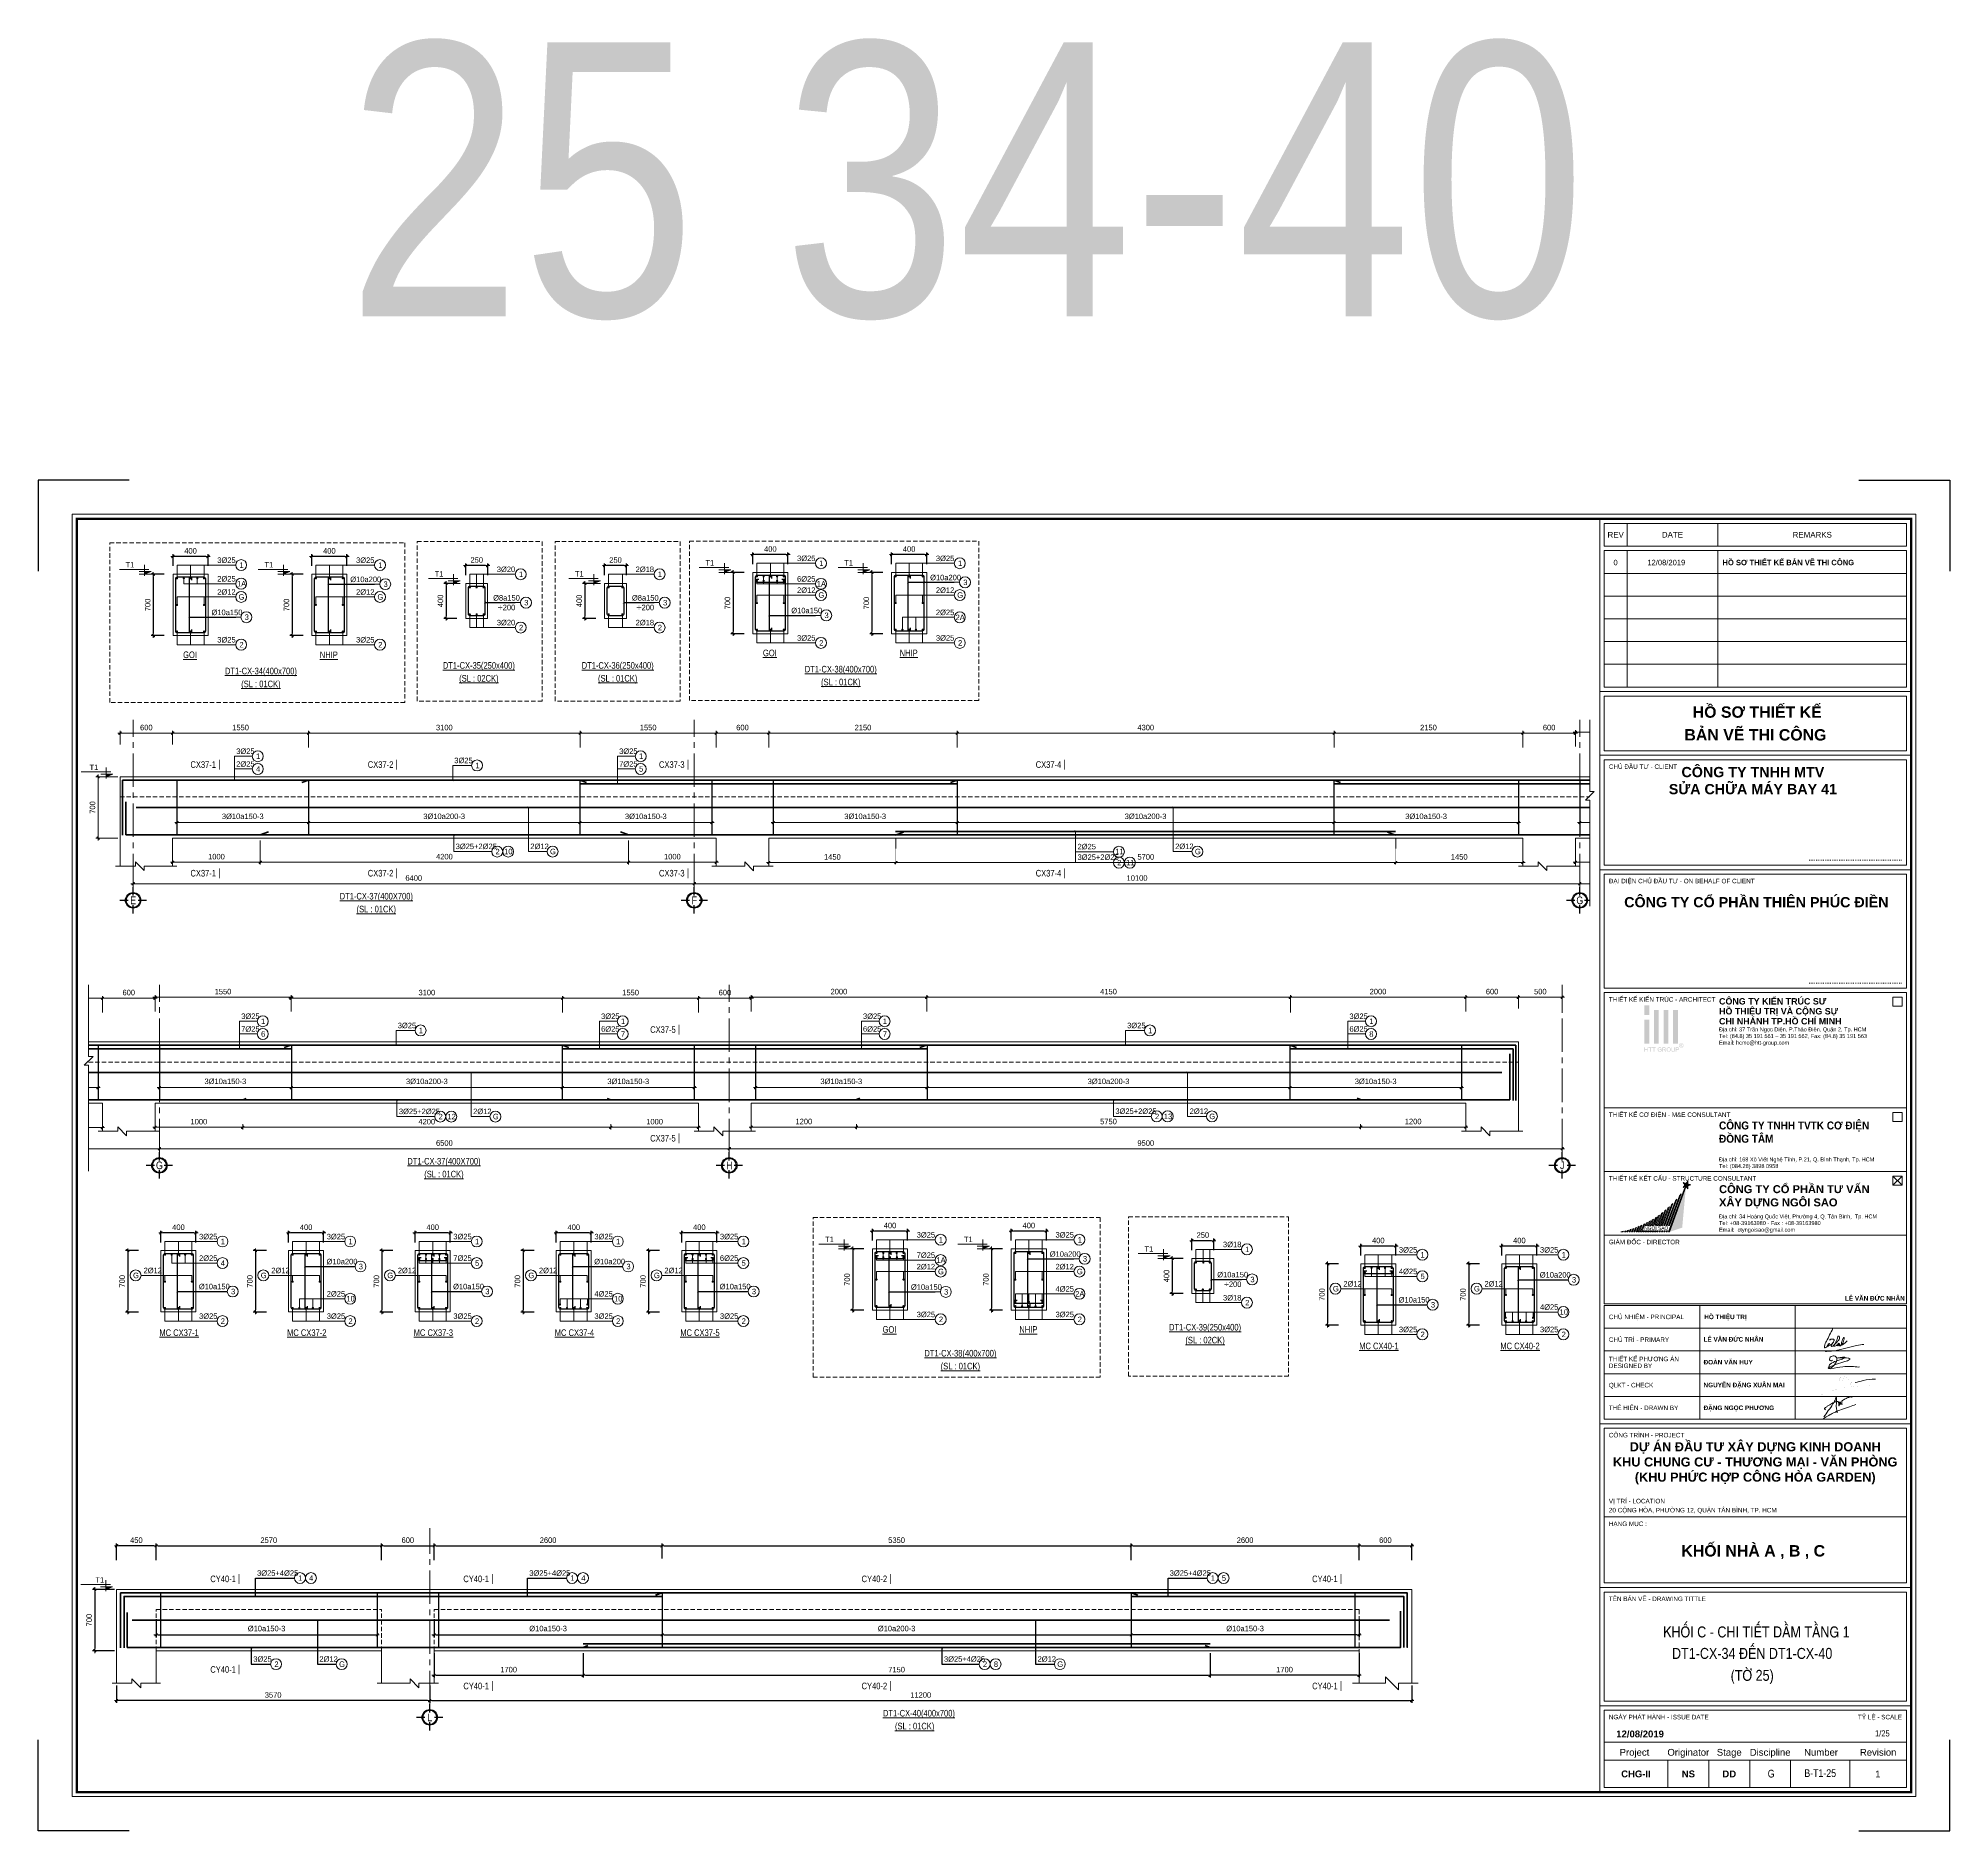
# Model space of a CAD drawing. Header units: millimetres. Extents: x 397144 to 8960116, y 345581 to 674207.
# Drawn here: x 5019062 to 5040864, y 602096 to 622534 of the extents above; entities that cross this region are included whole.
import ezdxf
from ezdxf.enums import TextEntityAlignment as Align
from ezdxf.xclip import XClip

# ---------------------------------------------------------------- set-up
doc = ezdxf.new("R2010")
doc.units = ezdxf.units.MM
doc.header["$XCLIPFRAME"] = 0
doc.header["$PDSIZE"] = -10
for name, pattern in [('CENTER', [2, 1.25, -0.25, 0.25, -0.25]), ('CENTER2', [28.575, 19.05, -3.175, 3.175, -3.175]), ('DOT2', [0.125, 0, -0.125]), ('HIDDEN', [0.375, 0.25, -0.125])]:
    doc.linetypes.add(name, pattern=pattern)
doc.layers.get('0').update_dxf_attribs({"linetype": 'CONTINUOUS'})
doc.layers.get('Defpoints').update_dxf_attribs({"color": 12, "linetype": 'CONTINUOUS'})
for name, color, linetype, lineweight in [('2', 2, 'CONTINUOUS', 20), ('CDAI', 8, 'CONTINUOUS', 30), ('CHG_XX_Khung ten$0$A1 BORDER$0$DGIONG', 4, 'CONTINUOUS', 13), ('CHG_XX_Khung ten$0$A1 BORDER$0$STICK', 1, 'CONTINUOUS', 9), ('CHG_XX_Khung ten$0$TEXT', 7, 'CONTINUOUS', 15), ('CHUNHO', 7, 'CENTER', 13), ('CTHEP', 2, 'CONTINUOUS', 50), ('DBAO', 3, 'CONTINUOUS', 20), ('DGIONG', 4, 'CONTINUOUS', 13), ('KTH', 150, 'CONTINUOUS', 5), ('Net khuat', 8, 'HIDDEN', 13), ('STICK', 1, 'CONTINUOUS', 9), ('TEXT', 7, 'CONTINUOUS', 15)]:
    doc.layers.add(name, color=color, linetype=linetype, lineweight=lineweight)
doc.layers.add('8', color=8, linetype='CONTINUOUS')
doc.layers.add('CHG_XX_Khung ten$0$TKTC', color=1, linetype='CONTINUOUS')
doc.layers.add('HATCH', color=7, linetype='CONTINUOUS', lineweight=5, true_color=0x2491ff)
doc.styles.add('CHG_XX_Khung ten$0$A1 BORDER$0$ARIAL', font='arial.ttf')
doc.styles.add('CHG_XX_Khung ten$0$A1 BORDER$0$Arial - Bold', font='arialbd.ttf', dxfattribs={"height": 2.5})
doc.styles.add('CHG_XX_Khung ten$0$A1 BORDER$0$Star-AvoBold', font='VAVOB_0.TTF')
doc.styles.add('CHG_XX_Khung ten$0$A1 BORDER$0$Title Block DD$0$ARIAL', font='arial.ttf')
doc.styles.add('CHG_XX_Khung ten$0$A1 BORDER$0$Title Block DD$0$Arial - Bold', font='arialbd.ttf', dxfattribs={"height": 2.5})
doc.styles.add('CHG_XX_Khung ten$0$arial', font='arial.ttf')
doc.styles.add('CHG_XX_Khung ten$0$Arial - Bold', font='arialbd.ttf')
doc.styles.add('CHG_XX_Khung ten$0$ArialB', font='arialbd.ttf')
doc.styles.add('CHG_XX_Khung ten$0$title block pccc$0$ARIAL', font='arial.ttf')
doc.styles.add('CHG_XX_Khung ten$0$title block pccc$0$Arial - Bold', font='arialbd.ttf', dxfattribs={"height": 2.5})
doc.styles.add('HELVECONDENSE', font='VHELVCN_0.TTF')
doc.styles.add('Star-HelCon', font='VHELVCN_0.TTF')
doc.styles.add('TTP-HelCon', font='VHELVCN_0.TTF')
doc.styles.add('VNI-HELVE-CONDENSE', font='VHELVCN_0.TTF')
doc.dimstyles.new('kc-25', dxfattribs={"dimtxt": 62.5, "dimasz": 20, "dimexe": 20, "dimexo": 50, "dimgap": 25, "dimtad": 3, "dimdec": 0, "dimzin": 0, "dimdsep": 46, "dimtxsty": 'VNI-HELVE-CONDENSE', "dimblk": 'DIM', "dimcen": 2.5, "dimclrd": 256, "dimclre": 154, "dimclrt": 7, "dimaunit": 1, "dimadec": 0, "dimazin": 0, "dimtfac": 1, "dimtdec": 0, "dimtix": 1, "dimtmove": 0, "dimatfit": 3, "dimldrblk": 'DOT', "dimfxl": 1, "dimtolj": 1, "dimtzin": 0, "dimarcsym": 0})
doc.dimstyles.new('TTP-25', dxfattribs={"dimscale": 25, "dimtxt": 2.5, "dimasz": 1, "dimexe": 1, "dimexo": 1, "dimgap": 0.09, "dimtad": 0, "dimdec": 4, "dimrnd": 5, "dimzin": 9, "dimdsep": 46, "dimtxsty": 'TTP-HelCon', "dimblk": 'Stick1', "dimcen": 0.09, "dimdle": 1.5, "dimclrd": 256, "dimclre": 256, "dimclrt": 7, "dimadec": 0, "dimazin": 0, "dimtfac": 1, "dimtdec": 4, "dimtmove": 0, "dimatfit": 3, "dimldrblk": '_ArchTick1', "dimfxl": 1, "dimtvp": 1, "dimtolj": 1, "dimtzin": 0, "dimarcsym": 0})

# ---------------------------------------------------------------- blocks, each defined once
blk = doc.blocks.new('Stick1')
at = {"layer": 'STICK'}
h = blk.add_hatch(color=256, dxfattribs=at)
edge = h.paths.add_edge_path()
edge.add_line((0.3, 0.5), (-0.5, -0.3))
edge.add_arc((-0.4, -0.4), 0.141, 135, 315)
edge.add_line((-0.3, -0.5), (0.5, 0.3))
edge.add_arc((0.4, 0.4), 0.141, 315, 495)
blk.add_line((1, 0), (-1, 0), dxfattribs=at)
blk.add_lwpolyline([(0.3, 0.5), (-0.5, -0.3, 1), (-0.3, -0.5), (0.5, 0.3, 1), (0.3, 0.5, 1)], format="xyb", dxfattribs=at)
blk = doc.blocks.new('*D1545')
at = {"layer": 'Defpoints', "color": 0, "ltscale": 500, "transparency": 16777216}
for p in [(5020599, 616625), (5020599, 616492), (5020999, 616492)]:
    blk.add_point(p, dxfattribs=at)
at = {"layer": 'KTH', "lineweight": -2, "ltscale": 500, "transparency": 16777216}
for p, q in [((5020599, 616517), (5020599, 616650)), ((5020974, 616625), (5020624, 616625)), ((5020999, 616517), (5020999, 616650))]:
    blk.add_line(p, q, dxfattribs=at)
at = {"layer": 'KTH', "lineweight": -2, "ltscale": 500, "transparency": 16777216, "xscale": 25, "yscale": 25, "zscale": 25, "rotation": 180}
blk.add_blockref('Stick1', (5020599, 616625), dxfattribs=at)
at = {"layer": 'KTH', "lineweight": -2, "ltscale": 500, "transparency": 16777216, "xscale": 25, "yscale": 25, "zscale": 25}
blk.add_blockref('Stick1', (5020999, 616625), dxfattribs=at)
at = {"layer": 'KTH', "color": 7, "ltscale": 500, "transparency": 16777216, "insert": (5020799, 616689), "char_height": 62.5, "attachment_point": 5, "style": 'TTP-HelCon'}
blk.add_mtext('\\A1;400', dxfattribs=at)
blk = doc.blocks.new('_ArchTick1')
at = {"color": 0, "const_width": 3.81}
blk.add_lwpolyline([(-12.7, -12.7), (12.7, 12.7)], dxfattribs=at)
blk = doc.blocks.new('*D1546')
at = {"layer": 'Defpoints', "color": 0, "ltscale": 500, "transparency": 16777216}
for p in [(5020524, 616423), (5020374, 615723), (5020524, 615723)]:
    blk.add_point(p, dxfattribs=at)
at = {"layer": 'KTH', "lineweight": -2, "ltscale": 500, "transparency": 16777216}
for p, q in [((5020499, 616423), (5020349, 616423)), ((5020374, 616398), (5020374, 615748)), ((5020499, 615723), (5020349, 615723))]:
    blk.add_line(p, q, dxfattribs=at)
at = {"layer": 'KTH', "lineweight": -2, "ltscale": 500, "transparency": 16777216, "xscale": 25, "yscale": 25, "zscale": 25}
for p, rotation in [((5020374, 616423), 90), ((5020374, 615723), 270)]:
    blk.add_blockref('Stick1', p, dxfattribs=dict(at, rotation=rotation))
at = {"layer": 'KTH', "color": 7, "ltscale": 500, "transparency": 16777216, "insert": (5020310, 616073), "char_height": 62.5, "attachment_point": 5, "rotation": 90, "style": 'TTP-HelCon'}
blk.add_mtext('\\A1;700', dxfattribs=at)
blk = doc.blocks.new('CODE')
at = {"layer": 'DBAO'}
for p, q in [((-63, 0), (-138, 30)), ((-138, 30), (0, 30)), ((-138, 0), (0, 0)), ((-113, 55), (224, 55)), ((-63, -20), (-63, 105))]:
    blk.add_line(p, q, dxfattribs=at)
at = {"layer": 'HATCH', "color": 1}
blk.add_solid([(-63, 0), (-138, 30), (-63, 30)], dxfattribs=at)
blk = doc.blocks.new('DIM')
h = blk.add_hatch(color=1)
h.paths.add_polyline_path([(0.5, 0.3, 1), (0.3, 0.5), (-0.2, 0), (0.2, 0)])
h.paths.add_polyline_path([(0.2, 0), (-0.2, 0), (-0.5, -0.3, 1), (-0.3, -0.5)])
at = {"color": 9}
for p, q in [((-0.2, 0), (-1.5, 0)), ((0.2, 0), (1.5, 0))]:
    blk.add_line(p, q, dxfattribs=at)
at = {"color": 1}
for p, q in [((-0.5, -0.3), (0.3, 0.5)), ((-0.3, -0.5), (0.5, 0.3)), ((-0.2, 0), (0.2, 0))]:
    blk.add_line(p, q, dxfattribs=at)
blk.add_arc((-0.4, -0.4), 0.138, 135, 315, dxfattribs=at)
blk = doc.blocks.new('*D1547')
at = {"layer": 'Defpoints', "color": 0, "ltscale": 500, "transparency": 16777216}
for p in [(5022182, 616625), (5022182, 616492), (5022582, 616492)]:
    blk.add_point(p, dxfattribs=at)
at = {"layer": 'KTH', "lineweight": -2, "ltscale": 500, "transparency": 16777216}
for p, q in [((5022182, 616517), (5022182, 616650)), ((5022557, 616625), (5022207, 616625)), ((5022582, 616517), (5022582, 616650))]:
    blk.add_line(p, q, dxfattribs=at)
at = {"layer": 'KTH', "lineweight": -2, "ltscale": 500, "transparency": 16777216, "xscale": 25, "yscale": 25, "zscale": 25, "rotation": 180}
blk.add_blockref('Stick1', (5022182, 616625), dxfattribs=at)
at = {"layer": 'KTH', "lineweight": -2, "ltscale": 500, "transparency": 16777216, "xscale": 25, "yscale": 25, "zscale": 25}
blk.add_blockref('Stick1', (5022582, 616625), dxfattribs=at)
at = {"layer": 'KTH', "color": 7, "ltscale": 500, "transparency": 16777216, "insert": (5022382, 616689), "char_height": 62.5, "attachment_point": 5, "style": 'TTP-HelCon'}
blk.add_mtext('\\A1;400', dxfattribs=at)
blk = doc.blocks.new('*D1548')
at = {"layer": 'Defpoints', "color": 0, "ltscale": 500, "transparency": 16777216}
for p in [(5022107, 616423), (5021957, 615723), (5022107, 615723)]:
    blk.add_point(p, dxfattribs=at)
at = {"layer": 'KTH', "lineweight": -2, "ltscale": 500, "transparency": 16777216}
for p, q in [((5022082, 616423), (5021932, 616423)), ((5021957, 616398), (5021957, 615748)), ((5022082, 615723), (5021932, 615723))]:
    blk.add_line(p, q, dxfattribs=at)
at = {"layer": 'KTH', "lineweight": -2, "ltscale": 500, "transparency": 16777216, "xscale": 25, "yscale": 25, "zscale": 25}
for p, rotation in [((5021957, 616423), 90), ((5021957, 615723), 270)]:
    blk.add_blockref('Stick1', p, dxfattribs=dict(at, rotation=rotation))
at = {"layer": 'KTH', "color": 7, "ltscale": 500, "transparency": 16777216, "insert": (5021893, 616073), "char_height": 62.5, "attachment_point": 5, "rotation": 90, "style": 'TTP-HelCon'}
blk.add_mtext('\\A1;700', dxfattribs=at)
blk = doc.blocks.new('*D1549')
at = {"layer": 'Defpoints', "color": 0, "ltscale": 500, "transparency": 16777216}
for p in [(5023938, 616521), (5023938, 616388), (5024188, 616388)]:
    blk.add_point(p, dxfattribs=at)
at = {"layer": 'KTH', "lineweight": -2, "ltscale": 500, "transparency": 16777216}
for p, q in [((5023938, 616413), (5023938, 616546)), ((5024163, 616521), (5023963, 616521)), ((5024188, 616413), (5024188, 616546))]:
    blk.add_line(p, q, dxfattribs=at)
at = {"layer": 'KTH', "lineweight": -2, "ltscale": 500, "transparency": 16777216, "xscale": 25, "yscale": 25, "zscale": 25, "rotation": 180}
blk.add_blockref('Stick1', (5023938, 616521), dxfattribs=at)
at = {"layer": 'KTH', "lineweight": -2, "ltscale": 500, "transparency": 16777216, "xscale": 25, "yscale": 25, "zscale": 25}
blk.add_blockref('Stick1', (5024188, 616521), dxfattribs=at)
at = {"layer": 'KTH', "color": 7, "ltscale": 500, "transparency": 16777216, "insert": (5024063, 616585), "char_height": 62.5, "attachment_point": 5, "style": 'TTP-HelCon'}
blk.add_mtext('\\A1;250', dxfattribs=at)
blk = doc.blocks.new('*D1550')
at = {"layer": 'Defpoints', "color": 0, "ltscale": 500, "transparency": 16777216}
for p in [(5023862, 616319), (5023713, 615919), (5023862, 615919)]:
    blk.add_point(p, dxfattribs=at)
at = {"layer": 'KTH', "lineweight": -2, "ltscale": 500, "transparency": 16777216}
for p, q in [((5023837, 616319), (5023688, 616319)), ((5023713, 616294), (5023713, 615944)), ((5023837, 615919), (5023688, 615919))]:
    blk.add_line(p, q, dxfattribs=at)
at = {"layer": 'KTH', "lineweight": -2, "ltscale": 500, "transparency": 16777216, "xscale": 25, "yscale": 25, "zscale": 25}
for p, rotation in [((5023713, 616319), 90), ((5023713, 615919), 270)]:
    blk.add_blockref('Stick1', p, dxfattribs=dict(at, rotation=rotation))
at = {"layer": 'KTH', "color": 7, "ltscale": 500, "transparency": 16777216, "insert": (5023649, 616119), "char_height": 62.5, "attachment_point": 5, "rotation": 90, "style": 'TTP-HelCon'}
blk.add_mtext('\\A1;400', dxfattribs=at)
blk = doc.blocks.new('*D1551')
at = {"layer": 'Defpoints', "color": 0, "ltscale": 500, "transparency": 16777216}
for p in [(5025521, 616521), (5025521, 616388), (5025771, 616388)]:
    blk.add_point(p, dxfattribs=at)
at = {"layer": 'KTH', "lineweight": -2, "ltscale": 500, "transparency": 16777216}
for p, q in [((5025521, 616413), (5025521, 616546)), ((5025746, 616521), (5025546, 616521)), ((5025771, 616413), (5025771, 616546))]:
    blk.add_line(p, q, dxfattribs=at)
at = {"layer": 'KTH', "lineweight": -2, "ltscale": 500, "transparency": 16777216, "xscale": 25, "yscale": 25, "zscale": 25, "rotation": 180}
blk.add_blockref('Stick1', (5025521, 616521), dxfattribs=at)
at = {"layer": 'KTH', "lineweight": -2, "ltscale": 500, "transparency": 16777216, "xscale": 25, "yscale": 25, "zscale": 25}
blk.add_blockref('Stick1', (5025771, 616521), dxfattribs=at)
at = {"layer": 'KTH', "color": 7, "ltscale": 500, "transparency": 16777216, "insert": (5025646, 616585), "char_height": 62.5, "attachment_point": 5, "style": 'TTP-HelCon'}
blk.add_mtext('\\A1;250', dxfattribs=at)
blk = doc.blocks.new('*D1552')
at = {"layer": 'Defpoints', "color": 0, "ltscale": 500, "transparency": 16777216}
for p in [(5025446, 616319), (5025296, 615919), (5025446, 615919)]:
    blk.add_point(p, dxfattribs=at)
at = {"layer": 'KTH', "lineweight": -2, "ltscale": 500, "transparency": 16777216}
for p, q in [((5025421, 616319), (5025271, 616319)), ((5025296, 616294), (5025296, 615944)), ((5025421, 615919), (5025271, 615919))]:
    blk.add_line(p, q, dxfattribs=at)
at = {"layer": 'KTH', "lineweight": -2, "ltscale": 500, "transparency": 16777216, "xscale": 25, "yscale": 25, "zscale": 25}
for p, rotation in [((5025296, 616319), 90), ((5025296, 615919), 270)]:
    blk.add_blockref('Stick1', p, dxfattribs=dict(at, rotation=rotation))
at = {"layer": 'KTH', "color": 7, "ltscale": 500, "transparency": 16777216, "insert": (5025232, 616119), "char_height": 62.5, "attachment_point": 5, "rotation": 90, "style": 'TTP-HelCon'}
blk.add_mtext('\\A1;400', dxfattribs=at)
blk = doc.blocks.new('*D1553')
at = {"layer": 'Defpoints', "color": 0, "ltscale": 500, "transparency": 16777216}
for p in [(5027212, 616647), (5027212, 616513), (5027612, 616513)]:
    blk.add_point(p, dxfattribs=at)
at = {"layer": 'KTH', "lineweight": -2, "ltscale": 500, "transparency": 16777216}
for p, q in [((5027212, 616538), (5027212, 616672)), ((5027587, 616647), (5027237, 616647)), ((5027612, 616538), (5027612, 616672))]:
    blk.add_line(p, q, dxfattribs=at)
at = {"layer": 'KTH', "lineweight": -2, "ltscale": 500, "transparency": 16777216, "xscale": 25, "yscale": 25, "zscale": 25, "rotation": 180}
blk.add_blockref('Stick1', (5027212, 616647), dxfattribs=at)
at = {"layer": 'KTH', "lineweight": -2, "ltscale": 500, "transparency": 16777216, "xscale": 25, "yscale": 25, "zscale": 25}
blk.add_blockref('Stick1', (5027612, 616647), dxfattribs=at)
at = {"layer": 'KTH', "color": 7, "ltscale": 500, "transparency": 16777216, "insert": (5027412, 616710), "char_height": 62.5, "attachment_point": 5, "style": 'TTP-HelCon'}
blk.add_mtext('\\A1;400', dxfattribs=at)
blk = doc.blocks.new('*D1554')
at = {"layer": 'Defpoints', "color": 0, "ltscale": 500, "transparency": 16777216}
for p in [(5027137, 616444), (5026987, 615744), (5027137, 615744)]:
    blk.add_point(p, dxfattribs=at)
at = {"layer": 'KTH', "lineweight": -2, "ltscale": 500, "transparency": 16777216}
for p, q in [((5027112, 616444), (5026962, 616444)), ((5026987, 616419), (5026987, 615769)), ((5027112, 615744), (5026962, 615744))]:
    blk.add_line(p, q, dxfattribs=at)
at = {"layer": 'KTH', "lineweight": -2, "ltscale": 500, "transparency": 16777216, "xscale": 25, "yscale": 25, "zscale": 25}
for p, rotation in [((5026987, 616444), 90), ((5026987, 615744), 270)]:
    blk.add_blockref('Stick1', p, dxfattribs=dict(at, rotation=rotation))
at = {"layer": 'KTH', "color": 7, "ltscale": 500, "transparency": 16777216, "insert": (5026923, 616094), "char_height": 62.5, "attachment_point": 5, "rotation": 90, "style": 'TTP-HelCon'}
blk.add_mtext('\\A1;700', dxfattribs=at)
blk = doc.blocks.new('*D1555')
at = {"layer": 'Defpoints', "color": 0, "ltscale": 500, "transparency": 16777216}
for p in [(5028795, 616647), (5028795, 616513), (5029195, 616513)]:
    blk.add_point(p, dxfattribs=at)
at = {"layer": 'KTH', "lineweight": -2, "ltscale": 500, "transparency": 16777216}
for p, q in [((5028795, 616538), (5028795, 616672)), ((5029170, 616647), (5028820, 616647)), ((5029195, 616538), (5029195, 616672))]:
    blk.add_line(p, q, dxfattribs=at)
at = {"layer": 'KTH', "lineweight": -2, "ltscale": 500, "transparency": 16777216, "xscale": 25, "yscale": 25, "zscale": 25, "rotation": 180}
blk.add_blockref('Stick1', (5028795, 616647), dxfattribs=at)
at = {"layer": 'KTH', "lineweight": -2, "ltscale": 500, "transparency": 16777216, "xscale": 25, "yscale": 25, "zscale": 25}
blk.add_blockref('Stick1', (5029195, 616647), dxfattribs=at)
at = {"layer": 'KTH', "color": 7, "ltscale": 500, "transparency": 16777216, "insert": (5028995, 616710), "char_height": 62.5, "attachment_point": 5, "style": 'TTP-HelCon'}
blk.add_mtext('\\A1;400', dxfattribs=at)
blk = doc.blocks.new('*D1556')
at = {"layer": 'Defpoints', "color": 0, "ltscale": 500, "transparency": 16777216}
for p in [(5028720, 616444), (5028570, 615744), (5028720, 615744)]:
    blk.add_point(p, dxfattribs=at)
at = {"layer": 'KTH', "lineweight": -2, "ltscale": 500, "transparency": 16777216}
for p, q in [((5028695, 616444), (5028545, 616444)), ((5028570, 616419), (5028570, 615769)), ((5028695, 615744), (5028545, 615744))]:
    blk.add_line(p, q, dxfattribs=at)
at = {"layer": 'KTH', "lineweight": -2, "ltscale": 500, "transparency": 16777216, "xscale": 25, "yscale": 25, "zscale": 25}
for p, rotation in [((5028570, 616444), 90), ((5028570, 615744), 270)]:
    blk.add_blockref('Stick1', p, dxfattribs=dict(at, rotation=rotation))
at = {"layer": 'KTH', "color": 7, "ltscale": 500, "transparency": 16777216, "insert": (5028507, 616094), "char_height": 62.5, "attachment_point": 5, "rotation": 90, "style": 'TTP-HelCon'}
blk.add_mtext('\\A1;700', dxfattribs=at)
blk = doc.blocks.new('CHG_XX_Khung ten$0$A1 BORDER$0$HTT-Logo')
at = {"true_color": 0x134fb3}
h = blk.add_hatch(color=154, dxfattribs=at)
h.paths.add_polyline_path([(3, 29.1), (0, 29.1), (0, 23.1), (3, 23.1)])
h.paths.add_polyline_path([(3, 20.1), (0, 20.1), (0, 5.1), (3, 5.1)])
h.paths.add_polyline_path([(9, 26.1), (6, 26.1), (6, 5.1), (9, 5.1)])
h.paths.add_polyline_path([(15, 26.1), (12, 26.1), (12, 5.1), (15, 5.1)])
h.paths.add_polyline_path([(21, 26.1), (18, 26.1), (18, 5.1), (21, 5.1)])
h.paths.add_polyline_path([(2.1, 2.7), (1.8, 2.7), (1.8, 1.6), (0.4, 1.6), (0.4, 2.7), (0, 2.7), (0, 0), (0.4, 0), (0.4, 1.3), (1.8, 1.3), (1.8, 0), (2.1, 0)])
h.paths.add_polyline_path([(4.6, 2.7), (2.5, 2.7), (2.5, 2.4), (3.4, 2.4), (3.4, 0), (3.8, 0), (3.8, 2.4), (4.6, 2.4)])
h.paths.add_polyline_path([(7, 2.7), (4.8, 2.7), (4.8, 2.4), (5.7, 2.4), (5.7, 0), (6.1, 0), (6.1, 2.4), (7, 2.4)])
h.paths.add_polyline_path([(8.6, 1.4), (8.6, 1.4), (8.7, 1.6), (8.7, 1.7), (8.7, 1.9), (8.8, 2), (8.9, 2.2), (9, 2.3), (9.2, 2.4), (9.3, 2.4), (9.4, 2.4), (9.6, 2.4), (9.8, 2.4), (10, 2.4), (10.1, 2.3), (10.3, 2.2), (10.3, 2), (10.4, 1.9), (10.7, 1.9), (10.7, 2.1), (10.6, 2.3), (10.5, 2.4), (10.4, 2.5), (10.3, 2.6), (10.2, 2.7), (10.1, 2.7), (10, 2.7), (9.8, 2.7), (9.6, 2.7), (9.6, 2.7), (9.4, 2.7), (9.2, 2.7), (9.1, 2.6), (8.9, 2.6), (8.9, 2.6), (8.7, 2.5), (8.6, 2.4), (8.5, 2.2), (8.4, 2.1), (8.4, 2), (8.3, 1.8), (8.3, 1.7), (8.3, 1.5), (8.3, 1.3), (8.3, 1.3), (8.3, 1.1), (8.3, 0.9), (8.4, 0.8), (8.4, 0.6), (8.5, 0.6), (8.6, 0.4), (8.7, 0.3), (8.8, 0.2), (8.9, 0.1), (9, 0.1), (9.2, 0), (9.3, 0), (9.5, 0), (9.7, 0), (9.7, 0), (9.9, 0), (10.1, 0), (10.2, 0.1), (10.3, 0.1), (10.5, 0.2), (10.6, 0.3), (10.8, 0.4), (10.8, 1.4), (9.6, 1.4), (9.6, 1.1), (10.4, 1.1), (10.4, 0.6), (10.4, 0.5), (10.3, 0.4), (10.1, 0.4), (10, 0.3), (9.8, 0.3), (9.6, 0.3), (9.6, 0.3), (9.4, 0.3), (9.3, 0.3), (9.1, 0.4), (9, 0.5), (8.9, 0.6), (8.8, 0.8), (8.7, 0.9), (8.7, 1), (8.7, 1.2)])
h.paths.add_polyline_path([(13.2, 1.4), (13.3, 1.5), (13.3, 1.5), (13.4, 1.6), (13.4, 1.8), (13.5, 2), (13.5, 2.1), (13.4, 2.2), (13.3, 2.4), (13.3, 2.4), (13.2, 2.5), (13, 2.6), (13, 2.6), (12.9, 2.7), (12.7, 2.7), (12.5, 2.7), (11.3, 2.7), (11.3, 0), (11.7, 0), (11.7, 1.2), (12.1, 1.2), (12.1, 1.2), (12.3, 1.2), (12.4, 1.1), (12.5, 1.1), (12.6, 0.9), (12.7, 0.9), (12.8, 0.7), (12.9, 0.6), (13.2, 0), (13.7, 0), (13.2, 0.7), (13.1, 0.8), (13, 1), (12.9, 1.1), (12.9, 1.1), (12.7, 1.2), (12.9, 1.3), (13, 1.3)])
h.paths.add_polyline_path([(11.7, 1.5), (11.7, 2.4), (12.5, 2.4), (12.7, 2.4), (12.8, 2.4), (13, 2.3), (13.1, 2.1), (13.1, 2), (13.1, 1.9), (13, 1.7), (13, 1.6), (12.8, 1.6), (12.6, 1.5), (12.4, 1.5)], flags=16)
h.paths.add_polyline_path([(16.5, 1.4), (16.5, 1.6), (16.4, 1.8), (16.4, 1.9), (16.3, 2.1), (16.3, 2.1), (16.2, 2.2), (16.1, 2.4), (16, 2.5), (15.9, 2.6), (15.8, 2.6), (15.7, 2.7), (15.5, 2.7), (15.4, 2.7), (15.2, 2.7), (15.2, 2.7), (15, 2.7), (14.8, 2.7), (14.7, 2.6), (14.5, 2.6), (14.4, 2.5), (14.3, 2.4), (14.2, 2.3), (14.1, 2.1), (14, 2), (14, 1.8), (13.9, 1.7), (13.9, 1.5), (13.9, 1.3), (13.9, 1.3), (13.9, 1.1), (14, 1), (14, 0.8), (14.1, 0.6), (14.1, 0.6), (14.2, 0.5), (14.3, 0.3), (14.4, 0.2), (14.5, 0.1), (14.6, 0.1), (14.7, 0), (14.9, 0), (15, 0), (15.2, 0), (15.2, 0), (15.4, 0), (15.5, 0), (15.7, 0), (15.9, 0.1), (15.9, 0.1), (16, 0.2), (16.1, 0.3), (16.2, 0.5), (16.3, 0.6), (16.4, 0.7), (16.4, 0.8), (16.5, 1), (16.5, 1.2), (16.5, 1.3)])
h.paths.add_polyline_path([(14.3, 1.4), (14.3, 1.6), (14.3, 1.8), (14.4, 2), (14.5, 2.1), (14.6, 2.2), (14.7, 2.3), (14.9, 2.4), (15, 2.4), (15.2, 2.4), (15.4, 2.4), (15.5, 2.4), (15.7, 2.3), (15.8, 2.2), (15.9, 2.1), (16, 1.9), (16, 1.9), (16.1, 1.7), (16.1, 1.5), (16.1, 1.3), (16.1, 1.1), (16.1, 0.9), (16, 0.8), (16, 0.7), (15.9, 0.5), (15.8, 0.5), (15.7, 0.4), (15.5, 0.3), (15.4, 0.3), (15.2, 0.3), (15.1, 0.3), (15, 0.3), (14.8, 0.3), (14.7, 0.4), (14.5, 0.5), (14.4, 0.7), (14.4, 0.8), (14.3, 1), (14.3, 1.1), (14.3, 1.3)], flags=16)
h.paths.add_polyline_path([(17.3, 2.7), (17, 2.7), (17, 1.1), (17, 0.9), (17, 0.7), (17, 0.6), (17.1, 0.5), (17.1, 0.4), (17.2, 0.3), (17.3, 0.2), (17.4, 0.1), (17.5, 0), (17.7, 0), (17.8, 0), (18, 0), (18.2, 0), (18.4, 0), (18.5, 0), (18.7, 0.1), (18.7, 0.1), (18.8, 0.2), (18.9, 0.3), (19, 0.5), (19, 0.6), (19.1, 0.8), (19.1, 0.9), (19.1, 1.1), (19.1, 2.7), (18.7, 2.7), (18.7, 1.1), (18.7, 1.1), (18.7, 0.9), (18.7, 0.7), (18.6, 0.6), (18.6, 0.5), (18.5, 0.4), (18.4, 0.3), (18.2, 0.3), (18, 0.3), (17.9, 0.3), (17.7, 0.3), (17.6, 0.4), (17.5, 0.5), (17.4, 0.6), (17.3, 0.8), (17.3, 0.9), (17.3, 1.1)])
h.paths.add_polyline_path([(21.4, 1.3), (21.5, 1.3), (21.6, 1.4), (21.7, 1.6), (21.7, 1.7), (21.7, 1.9), (21.7, 2), (21.7, 2.1), (21.7, 2.3), (21.6, 2.4), (21.4, 2.5), (21.4, 2.6), (21.3, 2.6), (21.1, 2.7), (21, 2.7), (20.9, 2.7), (20.7, 2.7), (19.7, 2.7), (19.7, 0), (20, 0), (20, 1.1), (20.7, 1.1), (20.8, 1.1), (21, 1.1), (21.1, 1.1), (21.3, 1.2)])
h.paths.add_polyline_path([(20, 1.4), (20, 2.4), (20.7, 2.4), (20.9, 2.4), (21.1, 2.4), (21.2, 2.3), (21.3, 2.2), (21.3, 2.1), (21.4, 1.9), (21.4, 1.8), (21.3, 1.7), (21.2, 1.5), (21.1, 1.5), (20.9, 1.4), (20.7, 1.4)], flags=16)
h.paths.add_polyline_path([(23.9, 2.8), (24, 2.9), (24.1, 3), (24.2, 3.1), (24.3, 3.2), (24.4, 3.3), (24.4, 3.4), (24.5, 3.6), (24.5, 3.8), (24.5, 3.9), (24.5, 4), (24.5, 4.1), (24.5, 4.3), (24.4, 4.5), (24.3, 4.6), (24.3, 4.7), (24.2, 4.8), (24.1, 4.9), (24, 5), (23.8, 5.1), (23.8, 5.2), (23.6, 5.2), (23.4, 5.3), (23.3, 5.3), (23.1, 5.3), (23.1, 5.3), (22.9, 5.3), (22.8, 5.3), (22.6, 5.2), (22.4, 5.1), (22.4, 5.1), (22.2, 5), (22.1, 4.9), (22, 4.8), (21.9, 4.6), (21.9, 4.6), (21.8, 4.4), (21.8, 4.3), (21.7, 4.1), (21.7, 3.9), (21.7, 3.9), (21.8, 3.7), (21.8, 3.5), (21.8, 3.4), (21.9, 3.2), (22, 3.2), (22, 3), (22.2, 2.9), (22.3, 2.8), (22.4, 2.7), (22.5, 2.7), (22.6, 2.6), (22.8, 2.6), (23, 2.5), (23.1, 2.5), (23.2, 2.5), (23.3, 2.6), (23.5, 2.6), (23.7, 2.6), (23.8, 2.7)])
h.paths.add_polyline_path([(22.5, 2.9), (22.5, 3), (22.3, 3.1), (22.2, 3.2), (22.1, 3.4), (22.1, 3.4), (22, 3.6), (22, 3.8), (22, 3.9), (22, 4), (22, 4.2), (22, 4.4), (22.1, 4.5), (22.2, 4.6), (22.3, 4.7), (22.4, 4.8), (22.6, 4.9), (22.6, 5), (22.8, 5), (23, 5.1), (23.1, 5.1), (23.2, 5.1), (23.4, 5.1), (23.5, 5), (23.7, 4.9), (23.8, 4.9), (23.9, 4.8), (24, 4.6), (24.1, 4.5), (24.2, 4.4), (24.2, 4.3), (24.3, 4.1), (24.3, 3.9), (24.3, 3.8), (24.3, 3.7), (24.2, 3.5), (24.1, 3.4), (24.1, 3.3), (24, 3.1), (23.8, 3), (23.7, 2.9), (23.6, 2.9), (23.5, 2.8), (23.3, 2.8), (23.1, 2.8), (23, 2.8), (22.9, 2.8), (22.7, 2.8)], flags=16)
h.paths.add_polyline_path([(22.5, 3.2), (22.5, 4.7), (23, 4.7), (23.2, 4.6), (23.4, 4.6), (23.5, 4.5), (23.6, 4.5), (23.7, 4.3), (23.7, 4.2), (23.6, 4.1), (23.6, 4), (23.4, 3.9), (23.2, 3.8), (23.4, 3.7), (23.5, 3.6), (23.6, 3.5), (23.8, 3.2), (23.5, 3.2), (23.3, 3.4), (23.2, 3.6), (23.1, 3.7), (23.1, 3.7), (22.9, 3.8), (22.9, 3.8), (22.8, 3.8), (22.8, 3.2)], flags=0)
h.paths.add_polyline_path([(22.8, 4), (22.8, 4.4), (23, 4.4), (23.1, 4.4), (23.3, 4.4), (23.4, 4.3), (23.4, 4.2), (23.3, 4.1), (23.2, 4), (23, 4)], flags=0)
blk = doc.blocks.new('CHG_XX_Khung ten')
at = {"layer": 'CHG_XX_Khung ten$0$A1 BORDER$0$DGIONG'}
h = blk.add_hatch(color=256, dxfattribs=at)
h.paths.add_polyline_path([(724.94, 283.19), (724.15, 281.97), (717.19, 263.38), (717.7, 263.38)])
h.paths.add_polyline_path([(722.81, 280.17), (722.1, 279.22), (717.21, 266.21), (717.72, 266.21)], flags=17)
h.paths.add_polyline_path([(720.93, 277.8), (720.27, 277.04), (716.19, 266.22), (716.7, 266.22)])
h.paths.add_polyline_path([(719.23, 275.93), (718.6, 275.29), (715.18, 266.22), (715.69, 266.22)])
h.paths.add_polyline_path([(717.65, 274.38), (717.03, 273.81), (714.16, 266.22), (714.67, 266.22)])
h.paths.add_polyline_path([(716.14, 273.03), (715.61, 272.59), (713.15, 266.22), (713.66, 266.22)])
h.paths.add_polyline_path([(714.69, 271.86), (714.17, 271.45), (712.13, 266.23), (712.64, 266.23)])
h.paths.add_polyline_path([(713.29, 270.81), (712.76, 270.43), (711.57, 267.46), (712.07, 267.47)])
h.paths.add_polyline_path([(710.1, 266.23), (710.61, 266.24), (711.93, 269.87), (711.48, 269.56)])
h.paths.add_polyline_path([(710.61, 269.02), (710.13, 268.73), (709.08, 266.24), (709.59, 266.24)])
h.paths.add_polyline_path([(709.31, 268.26), (708.82, 267.97), (708.07, 266.24), (708.58, 266.24)])
h.paths.add_polyline_path([(708.04, 267.56), (707.54, 267.3), (707.05, 266.25), (707.56, 266.25)])
h.paths.add_polyline_path([(716.84, 263.8), (716.33, 263.8), (716.18, 263.38), (716.69, 263.38)])
h.paths.add_polyline_path([(715.67, 263.39), (715.82, 263.8), (715.32, 263.8), (715.16, 263.39)])
h.paths.add_polyline_path([(714.15, 263.39), (714.65, 263.39), (714.8, 263.8), (714.3, 263.8)])
h.paths.add_polyline_path([(713.13, 263.39), (713.64, 263.4), (713.79, 263.81), (713.28, 263.81)])
h.paths.add_polyline_path([(712.77, 263.81), (712.27, 263.81), (712.11, 263.39), (712.62, 263.4)])
h.paths.add_polyline_path([(711.25, 263.81), (711.1, 263.4), (711.61, 263.4), (711.76, 263.81)])
h.paths.add_polyline_path([(710.59, 263.4), (710.74, 263.82), (710.24, 263.82), (710.08, 263.4)])
h.paths.add_polyline_path([(709.73, 263.82), (709.22, 263.82), (709.07, 263.41), (709.57, 263.41)])
h.paths.add_polyline_path([(708.71, 263.82), (708.21, 263.82), (708.05, 263.41), (708.56, 263.41)])
h.paths.add_polyline_path([(707.54, 263.41), (707.69, 263.83), (707.19, 263.83), (707.03, 263.41)])
h.paths.add_polyline_path([(706.68, 263.83), (706.17, 263.83), (706.02, 263.42), (706.53, 263.42)])
h.paths.add_polyline_path([(705, 263.42), (705.51, 263.42), (706.79, 266.93), (706.4, 266.74)])
h.paths.add_polyline_path([(703.97, 263.37), (704.48, 263.37), (705.57, 266.36), (705.14, 266.17)])
h.paths.add_polyline_path([(704.36, 265.84), (703.91, 265.65), (702.96, 263.38), (703.46, 263.38)])
h.paths.add_polyline_path([(703.17, 265.37), (702.69, 265.19), (701.94, 263.38), (702.45, 263.38)])
h.paths.add_polyline_path([(702, 264.94), (701.5, 264.77), (700.92, 263.38), (701.43, 263.38)])
h.paths.add_polyline_path([(700.84, 264.56), (700.33, 264.4), (699.91, 263.39), (700.42, 263.39)])
h.paths.add_polyline_path([(699.7, 264.21), (699.18, 264.06), (698.89, 263.39), (699.4, 263.39)])
h.paths.add_polyline_path([(698.57, 263.9), (698.04, 263.77), (697.87, 263.38), (698.38, 263.39)])
h.paths.add_polyline_path([(697.37, 263.39), (697.45, 263.63), (696.91, 263.51), (696.35, 263.38)])
blk.add_hatch(color=256, dxfattribs=at).paths.add_polyline_path([(724.92, 283.21), (717.68, 263.38), (723.28, 265.27)])
at = {"layer": 'CHG_XX_Khung ten$0$A1 BORDER$0$STICK'}
for points in [[(723.71, 282.88), (725.74, 285.75), (725.8, 282.26), (723.67, 285.06), (727.02, 284.03)], [(725.76, 284.41), (724.96, 284.66), (724.49, 283.98), (724.99, 283.32), (725.77, 283.6)], [(711.25, 266.22), (711.64, 267.39), (712.01, 266.22), (711.02, 266.95), (712.24, 266.93)], [(711.87, 266.67), (711.78, 266.94), (711.49, 266.94), (711.4, 266.67), (711.63, 266.5)]]:
    blk.add_hatch(color=256, dxfattribs=at).paths.add_polyline_path(points)
for p, q in [((687, 577), (687, 17)), ((687, 501), (824, 501)), ((687, 473), (824, 473)), ((687, 422.69), (824, 422.69)), ((816, 283.93), (820, 287.93)), ((820, 283.93), (816, 287.93)), ((687, 179), (824, 179)), ((687, 107), (824, 107)), ((687, 55), (824, 55))]:
    blk.add_line(p, q)
at = {"linetype": 'Continuous'}
for p, q in [((699, 575), (699, 565)), ((739, 575), (739, 565)), ((699, 563), (699, 503)), ((739, 563), (739, 503)), ((689, 39), (822, 39)), ((716.98, 31), (716.98, 19)), ((734.98, 31), (734.98, 19)), ((752.98, 31), (752.98, 19)), ((770.98, 31), (770.98, 19)), ((797, 31), (797, 19))]:
    blk.add_line(p, q, dxfattribs=at)
at = {"color": 9, "linetype": 'Continuous'}
for p, q in [((731, 231), (731, 181)), ((773, 231), (773, 181))]:
    blk.add_line(p, q, dxfattribs=at)
for points in [[(15, 579), (826, 579), (826, 15), (15, 15)], [(816, 362.62), (820, 362.62), (820, 366.62), (816, 366.62)], [(816, 311.93), (820, 311.93), (820, 315.93), (816, 315.93)], [(816, 283.93), (820, 283.93), (820, 287.93), (816, 287.93)]]:
    blk.add_lwpolyline(points, close=True)
at = {"color": 4, "linetype": 'Continuous', "const_width": 1}
blk.add_lwpolyline([(17, 577), (824, 577), (824, 17), (17, 17)], close=True, dxfattribs=at)
at = {"linetype": 'Continuous'}
for points in [[(822, 565), (689, 565), (689, 575), (822, 575)], [(822, 553), (689, 553), (689, 563), (822, 563)], [(822, 543), (689, 543), (689, 553), (822, 553)], [(822, 533), (689, 533), (689, 543), (822, 543)], [(822, 523), (689, 523), (689, 533), (822, 533)], [(822, 513), (689, 513), (689, 523), (822, 523)], [(822, 503), (689, 503), (689, 513), (822, 513)], [(689, 499), (822, 499), (822, 475), (689, 475)], [(689, 368.62), (822, 368.62), (822, 317.93), (689, 317.93)], [(689, 317.93), (822, 317.93), (822, 289.93), (689, 289.93)], [(689, 289.93), (822, 289.93), (822, 261.93), (689, 261.93)], [(689, 177), (822, 177), (822, 138), (689, 138)], [(689, 109), (822, 109), (822, 138), (689, 138)], [(689, 105), (822, 105), (822, 57), (689, 57)], [(689, 53), (822, 53), (822, 31), (689, 31)], [(822, 19), (689, 19), (689, 31), (822, 31)]]:
    blk.add_lwpolyline(points, close=True, dxfattribs=at)
at = {"color": 9, "linetype": 'Continuous'}
for points in [[(689, 261.93), (822, 261.93), (822, 231.73), (689, 231.73)], [(822, 221), (689, 221), (689, 231), (822, 231)], [(822, 211), (689, 211), (689, 221), (822, 221)], [(822, 201), (689, 201), (689, 211), (822, 211)], [(822, 191), (689, 191), (689, 201), (822, 201)], [(822, 181), (689, 181), (689, 191), (822, 191)]]:
    blk.add_lwpolyline(points, close=True, dxfattribs=at)
blk.add_lwpolyline([(822, 211), (689, 211), (822, 211)], dxfattribs=at)
at = {"color": 1}
for points in [[(785.43, 181.21), (786.17, 181.73), (788.31, 183), (790.34, 184), (791.77, 184.64), (795.08, 185.91), (796.87, 186.5), (799.7, 187.42)], [(785.63, 182.08), (787.56, 184.76), (789.61, 187.7), (790.35, 188.98), (790.79, 189.92), (791.06, 190.59), (791.21, 189.09), (791.18, 188.31), (791.14, 187.75), (791.09, 186.47), (791.21, 185.58), (791.42, 184.31), (791.51, 183.99), (791.51, 183.74)], [(786.29, 185.19), (785.86, 185.61), (786.06, 185.86), (787.11, 186.7), (788.17, 187.35), (789.1, 187.9), (790.12, 188.41), (790.69, 188.61), (791.04, 188.74), (791.47, 188.79), (791.73, 188.72), (791.92, 188.61), (792.08, 188.33), (792.16, 188.06), (792.21, 187.84), (792.21, 187.27), (792.2, 187.05), (792.23, 186.85), (792.39, 187.1), (792.48, 187.84), (792.46, 188.12), (792.44, 188.61), (792.46, 188.03), (792.53, 187.67), (792.73, 187.74), (792.86, 187.87), (792.9, 188.09), (792.9, 188.28), (792.87, 188.7), (792.91, 188.19), (792.93, 187.79), (792.94, 187.69), (793.11, 187.61), (793.31, 187.73), (793.45, 187.93), (793.48, 188.22), (793.48, 188.64), (793.48, 189.05), (793.48, 188.49), (793.56, 187.84), (793.63, 187.45), (793.48, 188.6), (793.51, 188.92), (794.2, 189.45), (794.72, 189.76), (795.44, 190.17), (796.2, 190.5), (796.65, 190.69), (797.26, 190.79), (797.77, 190.74), (797.95, 190.55)]]:
    blk.add_spline(points, degree=3, dxfattribs=at)
at = {"layer": 'CHG_XX_Khung ten$0$A1 BORDER$0$DGIONG'}
for points in [[(720.93, 277.8), (716.7, 266.22), (716.19, 266.22), (720.27, 277.04), (720.93, 277.8)], [(724.94, 283.19), (717.7, 263.38), (717.19, 263.38), (724.15, 281.97), (724.94, 283.19)], [(722.81, 280.17), (717.72, 266.21), (717.21, 266.21), (722.1, 279.22), (722.81, 280.17)], [(711.93, 269.87), (710.61, 266.24), (710.1, 266.23), (711.48, 269.56), (711.93, 269.87)], [(713.29, 270.81), (712.07, 267.47), (711.57, 267.46), (712.76, 270.43), (713.29, 270.81)], [(714.69, 271.86), (712.64, 266.23), (712.13, 266.23), (714.17, 271.45), (714.69, 271.86)], [(716.14, 273.03), (713.66, 266.22), (713.15, 266.22), (715.61, 272.59), (716.14, 273.03)], [(717.65, 274.38), (714.67, 266.22), (714.16, 266.22), (717.03, 273.81), (717.65, 274.38)], [(719.23, 275.93), (715.69, 266.22), (715.18, 266.22), (718.6, 275.29), (719.23, 275.93)], [(697.45, 263.63), (697.37, 263.39), (696.35, 263.38), (696.91, 263.51), (697.45, 263.63)], [(698.57, 263.9), (698.38, 263.39), (697.87, 263.38), (698.04, 263.77), (698.57, 263.9)], [(699.7, 264.21), (699.4, 263.39), (698.89, 263.39), (699.18, 264.06), (699.7, 264.21)], [(700.84, 264.56), (700.42, 263.39), (699.91, 263.39), (700.33, 264.4), (700.84, 264.56)], [(702, 264.94), (701.43, 263.38), (700.92, 263.38), (701.5, 264.77), (702, 264.94)], [(703.17, 265.37), (702.45, 263.38), (701.94, 263.38), (702.69, 265.19), (703.17, 265.37)], [(704.36, 265.84), (703.46, 263.38), (702.96, 263.38), (703.91, 265.65), (704.36, 265.84)], [(705.57, 266.36), (704.48, 263.37), (703.97, 263.37), (705.14, 266.17), (705.57, 266.36)], [(706.79, 266.93), (705.51, 263.42), (705, 263.42), (706.4, 266.74), (706.79, 266.93)], [(708.04, 267.56), (707.56, 266.25), (707.05, 266.25), (707.54, 267.3), (708.04, 267.56)], [(709.31, 268.26), (708.58, 266.24), (708.07, 266.24), (708.82, 267.97), (709.31, 268.26)], [(710.61, 269.02), (709.59, 266.24), (709.08, 266.24), (710.13, 268.73), (710.61, 269.02)]]:
    blk.add_lwpolyline(points, dxfattribs=at)
for points in [[(706.53, 263.42), (706.68, 263.83), (706.17, 263.83), (706.02, 263.42)], [(707.54, 263.41), (707.69, 263.83), (707.19, 263.83), (707.03, 263.41)], [(708.56, 263.41), (708.71, 263.82), (708.21, 263.82), (708.05, 263.41)], [(709.57, 263.41), (709.73, 263.82), (709.22, 263.82), (709.07, 263.41)], [(710.59, 263.4), (710.74, 263.82), (710.24, 263.82), (710.08, 263.4)], [(711.61, 263.4), (711.76, 263.81), (711.25, 263.81), (711.1, 263.4)], [(712.62, 263.4), (712.77, 263.81), (712.27, 263.81), (712.11, 263.39)], [(713.64, 263.4), (713.79, 263.81), (713.28, 263.81), (713.13, 263.39)], [(714.65, 263.39), (714.8, 263.8), (714.3, 263.8), (714.15, 263.39)], [(715.67, 263.39), (715.82, 263.8), (715.32, 263.8), (715.16, 263.39)], [(716.69, 263.38), (716.84, 263.8), (716.33, 263.8), (716.18, 263.38)]]:
    blk.add_lwpolyline(points, close=True, dxfattribs=at)
at = {"layer": 'CHG_XX_Khung ten$0$A1 BORDER$0$STICK'}
for p, q in [((723.67, 285.06), (727.02, 284.03)), ((725.8, 282.26), (723.67, 285.06)), ((723.71, 282.88), (725.74, 285.75)), ((727.02, 284.03), (723.71, 282.88)), ((725.74, 285.75), (725.8, 282.26)), ((711.02, 266.95), (712.24, 266.93)), ((712.01, 266.22), (711.02, 266.95)), ((712.24, 266.93), (711.25, 266.22)), ((711.64, 267.39), (712.01, 266.22))]:
    blk.add_line(p, q, dxfattribs=at)
at = {"layer": 'CHG_XX_Khung ten$0$TEXT', "color": 1}
blk.add_lwpolyline([(801.29, 204.04, -0.124137), (800.16, 204.02, 0.028888), (797.25, 204.19, 0.026156), (793.98, 204.04, 0.007061), (788.86, 203.28, -0.091769), (787.85, 203.27, -0.25841), (787.51, 203.62, -0.039719), (788.28, 204, -0.004242), (791.23, 205.18, -0.019244), (794.8, 206.31, 0.094204), (797.02, 207.28, 0.504882), (796.98, 207.63, 0.07616), (796.3, 207.87, 0.041135), (794.97, 208.03, 0.034641), (791.34, 207.9, 0.01407), (792.8, 208.12, 0.003668), (794.71, 208.36, -0.800617), (794.79, 208.18, -0.093248), (793.21, 207.32, 0.020479), (791.05, 206.59, 0.096842), (788.38, 205.18, 0.259163), (787.77, 203.63, 0.564182), (788.17, 203.39, 0.087383), (789.69, 204.36, 0.156422), (791.35, 207.23, 0.228987), (790.91, 208.45, 0.272068), (789.19, 208.76, 0.293527), (788.08, 207.43, 0.171419), (788.25, 206.94, 0.281707), (788.69, 206.7, 0.217513), (789.34, 206.92)], format="xyb", dxfattribs=at)
at = {"layer": 'CHG_XX_Khung ten$0$TEXT', "color": 1, "const_width": 0.0121}
for points in [[(806.31, 195.73, -0.026807), (805.12, 195.66, 0.027369), (800.25, 195.52, 0.022423), (795.26, 194.89, 0.038275), (791.04, 194.04, 0.053272), (785.95, 192.37, 0.118692), (783.44, 190.96)], [(791.6, 198.34, 0.143835), (794.1, 199.89, -0.075685), (793.5, 197.02, -0.172299), (794.95, 199.92, -0.299798), (795.6, 198.96, -0.170508), (795.36, 197.75, 0.168316), (795.11, 197.03)], [(791.95, 196.04, -0.054469), (792.33, 197.1, 0.103257), (792.78, 199.38)], [(797.47, 197.92, 0.401177), (797.3, 198.32, 0.483935), (795.9, 197.43, 0.196997), (796.02, 196.61, 0.296639), (796.38, 196.53, 0.183057), (797.12, 197.39)], [(797.48, 198.09, 0.142769), (797.07, 197.1, 0.220826), (797.29, 196.56, 0.106687), (798.07, 198.16, 0.181562), (797.64, 197.4, -0.039872), (797.25, 196.09, -0.060225), (798.09, 197.69, 0.017174), (797.52, 196.45, -0.149286), (799.3, 197.16)]]:
    blk.add_lwpolyline(points, format="xyb", dxfattribs=at)
at = {"layer": 'CHG_XX_Khung ten$0$TEXT', "color": 1}
for centre, radius, start, end in [((793.37, 230.45), 33.81, 280.11848, 286.33729), ((808.51, 174.85), 23.83, 90.54478, 103.67882)]:
    blk.add_arc(centre, radius, start, end, dxfattribs=at)
for points in [[(789.62, 220.97), (786.72, 215.31), (785.87, 213.03), (785.94, 212.46), (786.42, 212.53), (787.18, 213.24), (787.77, 213.73), (788.12, 214.16), (788.07, 214.29), (787.94, 214.27), (787.28, 213.56), (787.2, 213.33), (787.26, 213.21), (787.44, 213.16), (787.7, 213.23), (788.87, 214.02)], [(786.22, 211.12), (786.28, 210.87), (786.71, 210.78), (801.78, 213.69), (803.18, 213.88)], [(788.4, 215.73), (788.18, 215.82), (788.21, 216), (788.32, 216.07), (788.7, 216.16), (789.23, 216.24), (789.76, 216.24), (790.01, 216.08), (790.1, 215.79), (790.05, 215.41), (788.96, 213.65), (788.88, 213.4), (788.88, 213.13), (789, 213.02), (789.17, 213.01), (789.51, 213.17), (790.77, 214.27), (791.67, 215.27), (792.3, 216.07), (792.5, 216.66), (792.49, 217.11), (792.33, 217.45), (792.13, 217.58), (791.94, 217.52), (791.73, 217.16), (790.12, 213.5), (790.04, 213.21), (790.14, 213.12), (791.53, 213.7), (792.32, 214.06), (792.42, 214.24), (792.36, 214.39), (792.17, 214.35), (791.86, 214.12), (791.68, 213.82), (791.57, 213.47), (791.67, 213.35), (791.96, 213.42), (792.51, 213.89), (792.61, 213.78), (792.55, 213.52), (792.61, 213.3), (792.77, 213.25), (793.05, 213.46), (794.1, 214.86), (794.42, 215.85), (794.57, 216.45), (794.53, 216.83), (794.42, 216.89), (794.27, 216.8), (794.14, 216.57), (793.62, 215.47), (793.41, 214.74), (793.36, 214.18), (793.41, 213.82), (793.56, 213.67), (793.77, 213.71), (794.19, 213.99), (795.35, 214.98), (795.89, 215.51)]]:
    blk.add_spline(points, degree=3, dxfattribs=at)
at = {"layer": 'Defpoints', "color": 1, "ltscale": 2}
for points in [[(40.06, 594), (0, 594), (0, 554)], [(800.94, 594), (841, 594), (841, 554)], [(40.06, 0), (0, 0), (0, 40)], [(800.94, 0), (841, 0), (841, 40)]]:
    blk.add_lwpolyline(points, dxfattribs=at)
at = {"xscale": 0.7, "yscale": 0.7, "zscale": 0.7}
blk.add_blockref('CHG_XX_Khung ten$0$A1 BORDER$0$HTT-Logo', (706.68, 342.64), dxfattribs=at)
for s, height, style, p in [('REV', 2.5, 'CHG_XX_Khung ten$0$A1 BORDER$0$ARIAL', (694, 570)), ('DATE', 2.5, 'CHG_XX_Khung ten$0$A1 BORDER$0$ARIAL', (719, 570)), ('REMARKS', 2.5, 'CHG_XX_Khung ten$0$A1 BORDER$0$ARIAL', (780.5, 570)), ('0', 2.39, 'CHG_XX_Khung ten$0$arial', (693.97, 557.78)), ('12/08/2019', 2.389, 'CHG_XX_Khung ten$0$arial', (716.29, 557.78)), ('12/08/2019', 3, 'CHG_XX_Khung ten$0$A1 BORDER$0$Arial - Bold', (704.75, 42.57)), ('Project', 3, 'CHG_XX_Khung ten$0$A1 BORDER$0$ARIAL', (702.28, 34.5)), ('Originator', 3, 'CHG_XX_Khung ten$0$A1 BORDER$0$ARIAL', (725.98, 34.5)), ('Stage', 3, 'CHG_XX_Khung ten$0$A1 BORDER$0$ARIAL', (743.98, 34.5)), ('Discipline', 3, 'CHG_XX_Khung ten$0$A1 BORDER$0$ARIAL', (761.98, 34.5)), ('Number', 3, 'CHG_XX_Khung ten$0$A1 BORDER$0$ARIAL', (784.37, 34.5)), ('Revision', 3, 'CHG_XX_Khung ten$0$A1 BORDER$0$ARIAL', (809.5, 34.5)), ('CHG-II', 3, 'CHG_XX_Khung ten$0$A1 BORDER$0$Arial - Bold', (702.94, 25)), ('NS', 3, 'CHG_XX_Khung ten$0$A1 BORDER$0$Arial - Bold', (725.98, 25)), ('DD', 3, 'CHG_XX_Khung ten$0$A1 BORDER$0$Arial - Bold', (743.98, 25)), ('1', 3, 'CHG_XX_Khung ten$0$arial', (809.36, 24.93))]:
    blk.add_text(s, height=height, dxfattribs=dict(style=style)).set_placement(p, align=Align.MIDDLE_CENTER)
for s, height, style, p in [('HỒ SƠ THIẾT KẾ BẢN VẼ THI CÔNG', 2.3887, 'CHG_XX_Khung ten$0$ArialB', (741, 557.78)), ('CHỦ ĐẦU TƯ - CLIENT', 2, 'CHG_XX_Khung ten$0$A1 BORDER$0$Title Block DD$0$ARIAL', (691, 468)), ('ĐẠI DIỆN CHỦ ĐẦU TƯ - ON BEHALF OF CLIENT ', 2, 'CHG_XX_Khung ten$0$A1 BORDER$0$Title Block DD$0$ARIAL', (691, 417.69)), ('THIẾT KẾ KIẾN TRÚC - ARCHITECT', 2, 'CHG_XX_Khung ten$0$A1 BORDER$0$ARIAL', (691, 365.62)), ('THIẾT KẾ CƠ ĐIỆN - M&E CONSULTANT', 2, 'CHG_XX_Khung ten$0$A1 BORDER$0$ARIAL', (691, 314.93)), ('THIẾT KẾ KẾT CẤU - STRUCTURE CONSULTANT', 2, 'CHG_XX_Khung ten$0$A1 BORDER$0$ARIAL', (691, 286.93)), ('GIÁM ĐỐC - DIRECTOR', 2, 'CHG_XX_Khung ten$0$title block pccc$0$ARIAL', (691, 258.93)), ('CHỦ NHIỆM - PRINCIPAL', 2, 'CHG_XX_Khung ten$0$title block pccc$0$ARIAL', (691, 226)), ('HỒ THIỆU TRỊ', 2, 'CHG_XX_Khung ten$0$title block pccc$0$Arial - Bold', (733, 226)), ('CHỦ TRÌ - PRIMARY', 2, 'CHG_XX_Khung ten$0$title block pccc$0$ARIAL', (691, 216)), ('LÊ VĂN ĐỨC NHÂN', 2.0073, 'CHG_XX_Khung ten$0$Arial - Bold', (732.68, 216.13)), ('THIẾT KẾ PHƯƠNG ÁN', 2, 'CHG_XX_Khung ten$0$title block pccc$0$ARIAL', (691, 207.5)), ('DESIGNED BY', 2, 'CHG_XX_Khung ten$0$title block pccc$0$ARIAL', (691, 204.5)), ('ĐOÀN VĂN HUY', 2.0073, 'CHG_XX_Khung ten$0$Arial - Bold', (732.68, 206.09)), ('QLKT - CHECK', 2, 'CHG_XX_Khung ten$0$title block pccc$0$ARIAL', (691, 196)), ('NGUYỄN ĐẶNG XUÂN MAI', 2.0073, 'CHG_XX_Khung ten$0$Arial - Bold', (732.68, 196.05)), ('THỂ HIỆN - DRAWN BY', 2, 'CHG_XX_Khung ten$0$title block pccc$0$ARIAL', (691, 186)), ('ĐẶNG NGỌC PHƯƠNG', 2.0073, 'CHG_XX_Khung ten$0$Arial - Bold', (732.68, 186.02)), ('CÔNG TRÌNH - PROJECT', 2, 'CHG_XX_Khung ten$0$A1 BORDER$0$ARIAL', (691, 174)), ('VỊ TRÍ - LOCATION', 2, 'CHG_XX_Khung ten$0$A1 BORDER$0$ARIAL', (691, 145)), ('20 CỘNG HÒA, PHƯỜNG 12, QUẬN TÂN BÌNH, TP. HCM', 2, 'CHG_XX_Khung ten$0$A1 BORDER$0$ARIAL', (691, 141)), ('HẠNG MỤC :', 2, 'CHG_XX_Khung ten$0$A1 BORDER$0$ARIAL', (691, 135)), ('TÊN BẢN VẼ - DRAWING TITTLE', 2, 'CHG_XX_Khung ten$0$A1 BORDER$0$ARIAL', (691, 102)), ('NGÀY PHÁT HÀNH - ISSUE DATE', 2, 'CHG_XX_Khung ten$0$A1 BORDER$0$ARIAL', (691, 50))]:
    blk.add_text(s, height=height, dxfattribs=dict(style=style)).set_placement(p, align=Align.MIDDLE_LEFT)
for s, height, style, p in [('.....................................................', 2, 'CHG_XX_Khung ten$0$A1 BORDER$0$Title Block DD$0$Arial - Bold', (820, 427.69)), ('.....................................................', 2, 'CHG_XX_Khung ten$0$A1 BORDER$0$Title Block DD$0$Arial - Bold', (820, 373.62)), ('LÊ VĂN ĐỨC NHÂN', 2.0073, 'CHG_XX_Khung ten$0$Arial - Bold', (821.19, 234.17)), ('TỶ LỆ - SCALE', 2, 'CHG_XX_Khung ten$0$A1 BORDER$0$ARIAL', (820, 50))]:
    blk.add_text(s, height=height, dxfattribs=dict(style=style)).set_placement(p, align=Align.MIDDLE_RIGHT)
at = {"ltscale": 10, "insert": (739.49, 366.19), "char_height": 2.8, "width": 76.248, "attachment_point": 1, "line_spacing_factor": 0.938532, "style": 'CHG_XX_Khung ten$0$A1 BORDER$0$Arial - Bold'}
blk.add_mtext('CÔNG TY KIẾN TRÚC SƯ\\PHỒ THIỆU TRỊ VÀ CỘNG SỰ\\PCHI NHÁNH TP.HỒ CHÍ MINH', dxfattribs=at)
at = {"ltscale": 10}
for s, insert, char_height, width, attachment_point, style in [('Địa chỉ: 37 Trần Ngọc Diện, P.Thảo Điền, Quận 2, Tp. HCM\\PTel: (84.8) 35 191 561 – 35 191 562, Fax: (84.8) 35 191 563\\PEmail: hcmc@htt-group.com', (739.49, 345.2), 1.75, 83.001, 7, 'CHG_XX_Khung ten$0$A1 BORDER$0$ARIAL'), ('{\\W0.9;CÔNG TY TNHH TVTK CƠ ĐIỆN \\PĐỒNG TÂM}', (739.49, 311.93), 3.5, 76.248, 1, 'CHG_XX_Khung ten$0$A1 BORDER$0$Arial - Bold'), ('\\pt8.75;Địa chỉ: 168 Xô Viết Nghệ Tĩnh, P.21, Q. Bình Thạnh, Tp. HCM \\P\\ptz;Tel: (084.28) 3898 0958', (739.49, 290.93), 1.75, 83.001, 7, 'CHG_XX_Khung ten$0$A1 BORDER$0$ARIAL'), ('CÔNG TY CỔ PHẦN TƯ VẤN \\PXÂY DỰNG NGÔI SAO', (739.49, 283.93), 3.5, 76.248, 1, 'CHG_XX_Khung ten$0$A1 BORDER$0$Arial - Bold'), ('Địa chỉ: 34 Hoàng Quốc Việt, Phường 4, Q. Tân Bình,  Tp. HCM\\PTel: +08-39163980 - Fax : +08-39163980 \\PEmail:  ctyngoisao@gmail.com', (739.49, 262.93), 1.75, 83.001, 7, 'CHG_XX_Khung ten$0$A1 BORDER$0$ARIAL')]:
    blk.add_mtext(s, dxfattribs=dict(at, insert=insert, char_height=char_height, width=width, attachment_point=attachment_point, style=style))
at = {"attachment_point": 2, "style": 'CHG_XX_Khung ten$0$A1 BORDER$0$Arial - Bold'}
for s, insert, char_height, width in [('DỰ ÁN ĐẦU TƯ XÂY DỰNG KINH DOANH\\PKHU CHUNG CƯ - THƯƠNG MẠI - VĂN PHÒNG\\P(KHU PHỨC HỢP CÔNG HÒA GARDEN)', (755.4, 170.88), 4, 159.8745), ('KHỐI NHÀ A , B , C', (754.52, 125.61), 5, 104.1229)]:
    blk.add_mtext(s, dxfattribs=dict(at, insert=insert, char_height=char_height, width=width))
at = {"layer": 'CHG_XX_Khung ten$0$A1 BORDER$0$STICK', "style": 'CHG_XX_Khung ten$0$A1 BORDER$0$Star-AvoBold', "width": 1}
blk.add_text('NGOI SAO', height=1.547, dxfattribs=at).set_placement((706.57, 264.27))
at = {"layer": 'CHG_XX_Khung ten$0$TKTC', "style": 'CHG_XX_Khung ten$0$Arial - Bold'}
for s, p in [('HỒ SƠ THIẾT KẾ', (756.29, 492)), ('BẢN VẼ THI CÔNG', (755.5, 482))]:
    blk.add_text(s, height=5, dxfattribs=at).set_placement(p, align=Align.MIDDLE_CENTER)
at = {"ltscale": 10, "char_height": 4.5, "attachment_point": 2, "style": 'CHG_XX_Khung ten$0$A1 BORDER$0$Title Block DD$0$Arial - Bold', "bg_fill": 2}
for s, insert, width in [('CÔNG TY TNHH MTV\\PSỬA CHỮA MÁY BAY 41', (754.39, 467.87), 83.001), ('CÔNG TY CỔ PHẦN THIÊN PHÚC ĐIỀN', (755.91, 410.64), 121.2929)]:
    blk.add_mtext(s, dxfattribs=dict(at, insert=insert, width=width))
at = {"linetype": 'Continuous'}
for points in [[(689, 471), (822, 471), (822, 424.69), (689, 424.69)], [(689, 420.69), (822, 420.69), (822, 370.62), (689, 370.62)]]:
    blk.add_lwpolyline(points, close=True, dxfattribs=at)
blk = doc.blocks.new('*D8761')
at = {"layer": 'Defpoints', "color": 0, "transparency": 16777216}
for p in [(5096622, 564264), (5096372, 563564), (5096622, 563564)]:
    blk.add_point(p, dxfattribs=at)
at = {"layer": 'KTH', "lineweight": -2, "transparency": 16777216}
for p, q in [((5096597, 564264), (5096347, 564264)), ((5096372, 564239), (5096372, 563589)), ((5096597, 563564), (5096347, 563564))]:
    blk.add_line(p, q, dxfattribs=at)
at = {"layer": 'KTH', "lineweight": -2, "transparency": 16777216, "xscale": 25, "yscale": 25, "zscale": 25}
for p, rotation in [((5096372, 564264), 90), ((5096372, 563564), 270)]:
    blk.add_blockref('Stick1', p, dxfattribs=dict(at, rotation=rotation))
at = {"layer": 'KTH', "color": 7, "transparency": 16777216, "insert": (5096308, 563914), "char_height": 62.5, "attachment_point": 5, "rotation": 90, "style": 'TTP-HelCon'}
blk.add_mtext('\\A1;700', dxfattribs=at)
blk = doc.blocks.new('*D8762')
at = {"layer": 'Defpoints', "color": 0, "transparency": 16777216}
for p in [(5106171, 564761), (5104022, 564572), (5106171, 564572)]:
    blk.add_point(p, dxfattribs=at)
at = {"layer": 'KTH', "lineweight": -2, "transparency": 16777216}
for p, q in [((5104022, 564597), (5104022, 564786)), ((5104047, 564761), (5106146, 564761)), ((5106171, 564597), (5106171, 564786))]:
    blk.add_line(p, q, dxfattribs=at)
at = {"layer": 'KTH', "lineweight": -2, "transparency": 16777216, "xscale": 25, "yscale": 25, "zscale": 25, "rotation": 180}
blk.add_blockref('Stick1', (5104022, 564761), dxfattribs=at)
at = {"layer": 'KTH', "lineweight": -2, "transparency": 16777216, "xscale": 25, "yscale": 25, "zscale": 25}
blk.add_blockref('Stick1', (5106171, 564761), dxfattribs=at)
at = {"layer": 'KTH', "color": 7, "transparency": 16777216, "insert": (5105096, 564825), "char_height": 62.5, "attachment_point": 5, "style": 'TTP-HelCon'}
blk.add_mtext('\\A1;2150', dxfattribs=at)
blk = doc.blocks.new('*D8763')
at = {"layer": 'Defpoints', "color": 0, "transparency": 16777216}
for p in [(5101867, 563816), (5101867, 563742), (5103372, 563799)]:
    blk.add_point(p, dxfattribs=at)
at = {"layer": 'KTH', "lineweight": -2, "transparency": 16777216}
for p, q in [((5101867, 563791), (5101867, 563717)), ((5103347, 563742), (5101892, 563742)), ((5103372, 563774), (5103372, 563717))]:
    blk.add_line(p, q, dxfattribs=at)
at = {"layer": 'KTH', "lineweight": -2, "transparency": 16777216, "xscale": 25, "yscale": 25, "zscale": 25, "rotation": 180}
blk.add_blockref('Stick1', (5101867, 563742), dxfattribs=at)
at = {"layer": 'KTH', "lineweight": -2, "transparency": 16777216, "xscale": 25, "yscale": 25, "zscale": 25}
blk.add_blockref('Stick1', (5103372, 563742), dxfattribs=at)
at = {"layer": 'KTH', "color": 7, "transparency": 16777216, "insert": (5102619, 563812), "char_height": 62.5, "attachment_point": 5, "style": 'TTP-HelCon'}
blk.add_mtext('\\A1;3Þ10a150-3', dxfattribs=at)
blk = doc.blocks.new('*D8764')
at = {"layer": 'Defpoints', "color": 0, "transparency": 16777216}
for p in [(5104072, 563799), (5106171, 563816), (5106171, 563742)]:
    blk.add_point(p, dxfattribs=at)
at = {"layer": 'KTH', "lineweight": -2, "transparency": 16777216}
for p, q in [((5104072, 563774), (5104072, 563717)), ((5104097, 563742), (5106146, 563742)), ((5106171, 563791), (5106171, 563717))]:
    blk.add_line(p, q, dxfattribs=at)
at = {"layer": 'KTH', "lineweight": -2, "transparency": 16777216, "xscale": 25, "yscale": 25, "zscale": 25, "rotation": 180}
blk.add_blockref('Stick1', (5104072, 563742), dxfattribs=at)
at = {"layer": 'KTH', "lineweight": -2, "transparency": 16777216, "xscale": 25, "yscale": 25, "zscale": 25}
blk.add_blockref('Stick1', (5106171, 563742), dxfattribs=at)
at = {"layer": 'KTH', "color": 7, "transparency": 16777216, "insert": (5105121, 563812), "char_height": 62.5, "attachment_point": 5, "style": 'TTP-HelCon'}
blk.add_mtext('\\A1;\\A1;\\A3;3Þ10a150-3', dxfattribs=at)
blk = doc.blocks.new('*D8725')
at = {"layer": 'Defpoints', "color": 0, "transparency": 16777216}
for p in [(5096772, 563244), (5103172, 563243), (5103172, 563045)]:
    blk.add_point(p, dxfattribs=at)
at = {"layer": 'KTH', "lineweight": -2, "transparency": 16777216}
for p, q in [((5096772, 563219), (5096772, 563020)), ((5103172, 563218), (5103172, 563020)), ((5096797, 563045), (5103147, 563045))]:
    blk.add_line(p, q, dxfattribs=at)
at = {"layer": 'KTH', "lineweight": -2, "transparency": 16777216, "xscale": 25, "yscale": 25, "zscale": 25, "rotation": 180}
blk.add_blockref('Stick1', (5096772, 563045), dxfattribs=at)
at = {"layer": 'KTH', "lineweight": -2, "transparency": 16777216, "xscale": 25, "yscale": 25, "zscale": 25}
blk.add_blockref('Stick1', (5103172, 563045), dxfattribs=at)
at = {"layer": 'KTH', "color": 7, "transparency": 16777216, "insert": (5099972, 563109), "char_height": 62.5, "attachment_point": 5, "style": 'TTP-HelCon'}
blk.add_mtext('\\A1;6400', dxfattribs=at)
blk = doc.blocks.new('*D8726')
at = {"layer": 'Defpoints', "color": 0, "transparency": 16777216}
for p in [(5098772, 563882), (5101867, 563882), (5101867, 563742)]:
    blk.add_point(p, dxfattribs=at)
at = {"layer": 'KTH', "lineweight": -2, "transparency": 16777216}
for p, q in [((5098772, 563857), (5098772, 563717)), ((5101867, 563857), (5101867, 563717)), ((5098797, 563742), (5101842, 563742))]:
    blk.add_line(p, q, dxfattribs=at)
at = {"layer": 'KTH', "lineweight": -2, "transparency": 16777216, "xscale": 25, "yscale": 25, "zscale": 25, "rotation": 180}
blk.add_blockref('Stick1', (5098772, 563742), dxfattribs=at)
at = {"layer": 'KTH', "lineweight": -2, "transparency": 16777216, "xscale": 25, "yscale": 25, "zscale": 25}
blk.add_blockref('Stick1', (5101867, 563742), dxfattribs=at)
at = {"layer": 'KTH', "color": 7, "transparency": 16777216, "insert": (5100319, 563812), "char_height": 62.5, "attachment_point": 5, "style": 'TTP-HelCon'}
blk.add_mtext('\\A1;3Þ10a200-3', dxfattribs=at)
blk = doc.blocks.new('*D8727')
at = {"layer": 'Defpoints', "color": 0, "transparency": 16777216}
for p in [(5098772, 563882), (5097272, 563799), (5098772, 563742)]:
    blk.add_point(p, dxfattribs=at)
at = {"layer": 'KTH', "lineweight": -2, "transparency": 16777216}
for p, q in [((5098772, 563857), (5098772, 563717)), ((5097272, 563774), (5097272, 563717)), ((5097297, 563742), (5098747, 563742))]:
    blk.add_line(p, q, dxfattribs=at)
at = {"layer": 'KTH', "lineweight": -2, "transparency": 16777216, "xscale": 25, "yscale": 25, "zscale": 25, "rotation": 180}
blk.add_blockref('Stick1', (5097272, 563742), dxfattribs=at)
at = {"layer": 'KTH', "lineweight": -2, "transparency": 16777216, "xscale": 25, "yscale": 25, "zscale": 25}
blk.add_blockref('Stick1', (5098772, 563742), dxfattribs=at)
at = {"layer": 'KTH', "color": 7, "transparency": 16777216, "insert": (5098022, 563812), "char_height": 62.5, "attachment_point": 5, "style": 'TTP-HelCon'}
blk.add_mtext('\\A1;3Þ10a150-3', dxfattribs=at)
blk = doc.blocks.new('*D8728')
at = {"layer": 'Defpoints', "color": 0, "transparency": 16777216}
for p in [(5098772, 564761), (5098772, 564572), (5101871, 564572)]:
    blk.add_point(p, dxfattribs=at)
at = {"layer": 'KTH', "lineweight": -2, "transparency": 16777216}
for p, q in [((5098772, 564597), (5098772, 564786)), ((5101846, 564761), (5098797, 564761)), ((5101871, 564597), (5101871, 564786))]:
    blk.add_line(p, q, dxfattribs=at)
at = {"layer": 'KTH', "lineweight": -2, "transparency": 16777216, "xscale": 25, "yscale": 25, "zscale": 25, "rotation": 180}
blk.add_blockref('Stick1', (5098772, 564761), dxfattribs=at)
at = {"layer": 'KTH', "lineweight": -2, "transparency": 16777216, "xscale": 25, "yscale": 25, "zscale": 25}
blk.add_blockref('Stick1', (5101871, 564761), dxfattribs=at)
at = {"layer": 'KTH', "color": 7, "transparency": 16777216, "insert": (5100321, 564825), "char_height": 62.5, "attachment_point": 5, "style": 'TTP-HelCon'}
blk.add_mtext('\\A1;3100', dxfattribs=at)
blk = doc.blocks.new('*D8729')
at = {"layer": 'Defpoints', "color": 0, "transparency": 16777216}
for p in [(5097222, 564761), (5097222, 564608), (5098772, 564608)]:
    blk.add_point(p, dxfattribs=at)
at = {"layer": 'KTH', "lineweight": -2, "transparency": 16777216}
for p, q in [((5097222, 564633), (5097222, 564786)), ((5098747, 564761), (5097247, 564761)), ((5098772, 564633), (5098772, 564786))]:
    blk.add_line(p, q, dxfattribs=at)
at = {"layer": 'KTH', "lineweight": -2, "transparency": 16777216, "xscale": 25, "yscale": 25, "zscale": 25, "rotation": 180}
blk.add_blockref('Stick1', (5097222, 564761), dxfattribs=at)
at = {"layer": 'KTH', "lineweight": -2, "transparency": 16777216, "xscale": 25, "yscale": 25, "zscale": 25}
blk.add_blockref('Stick1', (5098772, 564761), dxfattribs=at)
at = {"layer": 'KTH', "color": 7, "transparency": 16777216, "insert": (5097997, 564825), "char_height": 62.5, "attachment_point": 5, "style": 'TTP-HelCon'}
blk.add_mtext('\\A1;1550', dxfattribs=at)
blk = doc.blocks.new('*D8730')
at = {"layer": 'Defpoints', "color": 0, "transparency": 16777216}
for p in [(5103422, 564761), (5101871, 564572), (5103422, 564572)]:
    blk.add_point(p, dxfattribs=at)
at = {"layer": 'KTH', "lineweight": -2, "transparency": 16777216}
for p, q in [((5101871, 564597), (5101871, 564786)), ((5101896, 564761), (5103397, 564761)), ((5103422, 564597), (5103422, 564786))]:
    blk.add_line(p, q, dxfattribs=at)
at = {"layer": 'KTH', "lineweight": -2, "transparency": 16777216, "xscale": 25, "yscale": 25, "zscale": 25, "rotation": 180}
blk.add_blockref('Stick1', (5101871, 564761), dxfattribs=at)
at = {"layer": 'KTH', "lineweight": -2, "transparency": 16777216, "xscale": 25, "yscale": 25, "zscale": 25}
blk.add_blockref('Stick1', (5103422, 564761), dxfattribs=at)
at = {"layer": 'KTH', "color": 7, "transparency": 16777216, "insert": (5102646, 564825), "char_height": 62.5, "attachment_point": 5, "style": 'TTP-HelCon'}
blk.add_mtext('\\A1;1550', dxfattribs=at)
blk = doc.blocks.new('dau truc')
blk.add_circle((0, 0), 180)
at = {"layer": '8'}
for p, q in [((-127, 0), (-345, 0)), ((0, 127), (0, 345)), ((345, 0), (127, 0)), ((0, -345), (0, -127))]:
    blk.add_line(p, q, dxfattribs=at)
blk.add_circle((0, 0), 200, dxfattribs=at)
at = {"layer": 'TEXT', "style": 'HELVECONDENSE'}
blk.add_attdef('A', text='', height=233, dxfattribs=at).set_placement((0, 0), align=Align.MIDDLE)
blk = doc.blocks.new('*D8731')
at = {"layer": 'Defpoints', "color": 0, "transparency": 16777216}
for p in [(5097222, 564761), (5096622, 564608), (5097222, 564608)]:
    blk.add_point(p, dxfattribs=at)
at = {"layer": 'KTH', "lineweight": -2, "transparency": 16777216}
for p, q in [((5096622, 564633), (5096622, 564786)), ((5096647, 564761), (5097197, 564761)), ((5097222, 564633), (5097222, 564786))]:
    blk.add_line(p, q, dxfattribs=at)
at = {"layer": 'KTH', "lineweight": -2, "transparency": 16777216, "xscale": 25, "yscale": 25, "zscale": 25, "rotation": 180}
blk.add_blockref('Stick1', (5096622, 564761), dxfattribs=at)
at = {"layer": 'KTH', "lineweight": -2, "transparency": 16777216, "xscale": 25, "yscale": 25, "zscale": 25}
blk.add_blockref('Stick1', (5097222, 564761), dxfattribs=at)
at = {"layer": 'KTH', "color": 7, "transparency": 16777216, "insert": (5096922, 564825), "char_height": 62.5, "attachment_point": 5, "style": 'TTP-HelCon'}
blk.add_mtext('\\A1;600', dxfattribs=at)
blk = doc.blocks.new('*D8732')
at = {"layer": 'Defpoints', "color": 0, "transparency": 16777216}
for p in [(5104022, 564761), (5103422, 564597), (5104022, 564572)]:
    blk.add_point(p, dxfattribs=at)
at = {"layer": 'KTH', "lineweight": -2, "transparency": 16777216}
for p, q in [((5103422, 564622), (5103422, 564786)), ((5103447, 564761), (5103997, 564761)), ((5104022, 564597), (5104022, 564786))]:
    blk.add_line(p, q, dxfattribs=at)
at = {"layer": 'KTH', "lineweight": -2, "transparency": 16777216, "xscale": 25, "yscale": 25, "zscale": 25, "rotation": 180}
blk.add_blockref('Stick1', (5103422, 564761), dxfattribs=at)
at = {"layer": 'KTH', "lineweight": -2, "transparency": 16777216, "xscale": 25, "yscale": 25, "zscale": 25}
blk.add_blockref('Stick1', (5104022, 564761), dxfattribs=at)
at = {"layer": 'KTH', "color": 7, "transparency": 16777216, "insert": (5103722, 564825), "char_height": 62.5, "attachment_point": 5, "style": 'TTP-HelCon'}
blk.add_mtext('\\A1;600', dxfattribs=at)
blk = doc.blocks.new('*D8733')
at = {"layer": 'Defpoints', "color": 0, "transparency": 16777216}
for p in [(5097222, 563563), (5098222, 563563), (5098222, 563289)]:
    blk.add_point(p, dxfattribs=at)
at = {"layer": 'KTH', "lineweight": -2, "transparency": 16777216}
for p, q in [((5097222, 563538), (5097222, 563264)), ((5098222, 563538), (5098222, 563264)), ((5097247, 563289), (5098197, 563289))]:
    blk.add_line(p, q, dxfattribs=at)
at = {"layer": 'KTH', "lineweight": -2, "transparency": 16777216, "xscale": 25, "yscale": 25, "zscale": 25, "rotation": 180}
blk.add_blockref('Stick1', (5097222, 563289), dxfattribs=at)
at = {"layer": 'KTH', "lineweight": -2, "transparency": 16777216, "xscale": 25, "yscale": 25, "zscale": 25}
blk.add_blockref('Stick1', (5098222, 563289), dxfattribs=at)
at = {"layer": 'KTH', "color": 7, "transparency": 16777216, "insert": (5097722, 563353), "char_height": 62.5, "attachment_point": 5, "style": 'TTP-HelCon'}
blk.add_mtext('\\A1;1000', dxfattribs=at)
blk = doc.blocks.new('*D8734')
at = {"layer": 'Defpoints', "color": 0, "transparency": 16777216}
for p in [(5098222, 563563), (5102422, 563501), (5102422, 563289)]:
    blk.add_point(p, dxfattribs=at)
at = {"layer": 'KTH', "lineweight": -2, "transparency": 16777216}
for p, q in [((5098222, 563538), (5098222, 563264)), ((5102422, 563476), (5102422, 563264)), ((5098247, 563289), (5102397, 563289))]:
    blk.add_line(p, q, dxfattribs=at)
at = {"layer": 'KTH', "lineweight": -2, "transparency": 16777216, "xscale": 25, "yscale": 25, "zscale": 25, "rotation": 180}
blk.add_blockref('Stick1', (5098222, 563289), dxfattribs=at)
at = {"layer": 'KTH', "lineweight": -2, "transparency": 16777216, "xscale": 25, "yscale": 25, "zscale": 25}
blk.add_blockref('Stick1', (5102422, 563289), dxfattribs=at)
at = {"layer": 'KTH', "color": 7, "transparency": 16777216, "insert": (5100322, 563353), "char_height": 62.5, "attachment_point": 5, "style": 'TTP-HelCon'}
blk.add_mtext('\\A1;4200', dxfattribs=at)
blk = doc.blocks.new('*D8735')
at = {"layer": 'Defpoints', "color": 0, "transparency": 16777216}
for p in [(5102422, 563563), (5103422, 563563), (5103422, 563289)]:
    blk.add_point(p, dxfattribs=at)
at = {"layer": 'KTH', "lineweight": -2, "transparency": 16777216}
for p, q in [((5102422, 563538), (5102422, 563264)), ((5103422, 563538), (5103422, 563264)), ((5102447, 563289), (5103397, 563289))]:
    blk.add_line(p, q, dxfattribs=at)
at = {"layer": 'KTH', "lineweight": -2, "transparency": 16777216, "xscale": 25, "yscale": 25, "zscale": 25, "rotation": 180}
blk.add_blockref('Stick1', (5102422, 563289), dxfattribs=at)
at = {"layer": 'KTH', "lineweight": -2, "transparency": 16777216, "xscale": 25, "yscale": 25, "zscale": 25}
blk.add_blockref('Stick1', (5103422, 563289), dxfattribs=at)
at = {"layer": 'KTH', "color": 7, "transparency": 16777216, "insert": (5102922, 563353), "char_height": 62.5, "attachment_point": 5, "style": 'TTP-HelCon'}
blk.add_mtext('\\A1;1000', dxfattribs=at)
blk = doc.blocks.new('*D8736')
at = {"layer": 'Defpoints', "color": 0, "transparency": 16777216}
for p in [(5110467, 563882), (5110467, 563742), (5112572, 563799)]:
    blk.add_point(p, dxfattribs=at)
at = {"layer": 'KTH', "lineweight": -2, "transparency": 16777216}
for p, q in [((5110467, 563857), (5110467, 563717)), ((5112547, 563742), (5110492, 563742)), ((5112572, 563774), (5112572, 563717))]:
    blk.add_line(p, q, dxfattribs=at)
at = {"layer": 'KTH', "lineweight": -2, "transparency": 16777216, "xscale": 25, "yscale": 25, "zscale": 25, "rotation": 180}
blk.add_blockref('Stick1', (5110467, 563742), dxfattribs=at)
at = {"layer": 'KTH', "lineweight": -2, "transparency": 16777216, "xscale": 25, "yscale": 25, "zscale": 25}
blk.add_blockref('Stick1', (5112572, 563742), dxfattribs=at)
at = {"layer": 'KTH', "color": 7, "transparency": 16777216, "insert": (5111519, 563812), "char_height": 62.5, "attachment_point": 5, "style": 'TTP-HelCon'}
blk.add_mtext('\\A1;\\A1;3Þ10a150-3', dxfattribs=at)
blk = doc.blocks.new('*D8737')
at = {"layer": 'Defpoints', "color": 0, "transparency": 16777216}
for p in [(5114777, 563882), (5113272, 563799), (5114777, 563742)]:
    blk.add_point(p, dxfattribs=at)
at = {"layer": 'KTH', "lineweight": -2, "transparency": 16777216}
for p, q in [((5114777, 563857), (5114777, 563717)), ((5113272, 563774), (5113272, 563717)), ((5113297, 563742), (5114752, 563742))]:
    blk.add_line(p, q, dxfattribs=at)
at = {"layer": 'KTH', "lineweight": -2, "transparency": 16777216, "xscale": 25, "yscale": 25, "zscale": 25, "rotation": 180}
blk.add_blockref('Stick1', (5113272, 563742), dxfattribs=at)
at = {"layer": 'KTH', "lineweight": -2, "transparency": 16777216, "xscale": 25, "yscale": 25, "zscale": 25}
blk.add_blockref('Stick1', (5114777, 563742), dxfattribs=at)
at = {"layer": 'KTH', "color": 7, "transparency": 16777216, "insert": (5114024, 563812), "char_height": 62.5, "attachment_point": 5, "style": 'TTP-HelCon'}
blk.add_mtext('\\A1;3Þ10a150-3', dxfattribs=at)
blk = doc.blocks.new('*D8738')
at = {"layer": 'Defpoints', "color": 0, "transparency": 16777216}
for p in [(5113222, 564761), (5112622, 564608), (5113222, 564608)]:
    blk.add_point(p, dxfattribs=at)
at = {"layer": 'KTH', "lineweight": -2, "transparency": 16777216}
for p, q in [((5112622, 564633), (5112622, 564786)), ((5112647, 564761), (5113197, 564761)), ((5113222, 564633), (5113222, 564786))]:
    blk.add_line(p, q, dxfattribs=at)
at = {"layer": 'KTH', "lineweight": -2, "transparency": 16777216, "xscale": 25, "yscale": 25, "zscale": 25, "rotation": 180}
blk.add_blockref('Stick1', (5112622, 564761), dxfattribs=at)
at = {"layer": 'KTH', "lineweight": -2, "transparency": 16777216, "xscale": 25, "yscale": 25, "zscale": 25}
blk.add_blockref('Stick1', (5113222, 564761), dxfattribs=at)
at = {"layer": 'KTH', "color": 7, "transparency": 16777216, "insert": (5112922, 564825), "char_height": 62.5, "attachment_point": 5, "style": 'TTP-HelCon'}
blk.add_mtext('\\A1;600', dxfattribs=at)
blk = doc.blocks.new('*D8739')
at = {"layer": 'Defpoints', "color": 0, "transparency": 16777216}
for p in [(5117867, 563882), (5117867, 563742), (5119372, 563799)]:
    blk.add_point(p, dxfattribs=at)
at = {"layer": 'KTH', "lineweight": -2, "transparency": 16777216}
for p, q in [((5117867, 563857), (5117867, 563717)), ((5119347, 563742), (5117892, 563742)), ((5119372, 563774), (5119372, 563717))]:
    blk.add_line(p, q, dxfattribs=at)
at = {"layer": 'KTH', "lineweight": -2, "transparency": 16777216, "xscale": 25, "yscale": 25, "zscale": 25, "rotation": 180}
blk.add_blockref('Stick1', (5117867, 563742), dxfattribs=at)
at = {"layer": 'KTH', "lineweight": -2, "transparency": 16777216, "xscale": 25, "yscale": 25, "zscale": 25}
blk.add_blockref('Stick1', (5119372, 563742), dxfattribs=at)
at = {"layer": 'KTH', "color": 7, "transparency": 16777216, "insert": (5118619, 563812), "char_height": 62.5, "attachment_point": 5, "style": 'TTP-HelCon'}
blk.add_mtext('\\A1;3Þ10a150-3', dxfattribs=at)
blk = doc.blocks.new('*D8740')
at = {"layer": 'Defpoints', "color": 0, "transparency": 16777216}
for p in [(5122027, 563882), (5120072, 563799), (5122027, 563742)]:
    blk.add_point(p, dxfattribs=at)
at = {"layer": 'KTH', "lineweight": -2, "transparency": 16777216}
for p, q in [((5122027, 563857), (5122027, 563717)), ((5120072, 563774), (5120072, 563717)), ((5120097, 563742), (5122002, 563742))]:
    blk.add_line(p, q, dxfattribs=at)
at = {"layer": 'KTH', "lineweight": -2, "transparency": 16777216, "xscale": 25, "yscale": 25, "zscale": 25, "rotation": 180}
blk.add_blockref('Stick1', (5120072, 563742), dxfattribs=at)
at = {"layer": 'KTH', "lineweight": -2, "transparency": 16777216, "xscale": 25, "yscale": 25, "zscale": 25}
blk.add_blockref('Stick1', (5122027, 563742), dxfattribs=at)
at = {"layer": 'KTH', "color": 7, "transparency": 16777216, "insert": (5121049, 563812), "char_height": 62.5, "attachment_point": 5, "style": 'TTP-HelCon'}
blk.add_mtext('\\A1;3Þ10a150-3', dxfattribs=at)
blk = doc.blocks.new('*D8741')
at = {"layer": 'Defpoints', "color": 0, "transparency": 16777216}
for p in [(5120022, 564761), (5119422, 564608), (5120022, 564608)]:
    blk.add_point(p, dxfattribs=at)
at = {"layer": 'KTH', "lineweight": -2, "transparency": 16777216}
for p, q in [((5119422, 564633), (5119422, 564786)), ((5119447, 564761), (5119997, 564761)), ((5120022, 564633), (5120022, 564786))]:
    blk.add_line(p, q, dxfattribs=at)
at = {"layer": 'KTH', "lineweight": -2, "transparency": 16777216, "xscale": 25, "yscale": 25, "zscale": 25, "rotation": 180}
blk.add_blockref('Stick1', (5119422, 564761), dxfattribs=at)
at = {"layer": 'KTH', "lineweight": -2, "transparency": 16777216, "xscale": 25, "yscale": 25, "zscale": 25}
blk.add_blockref('Stick1', (5120022, 564761), dxfattribs=at)
at = {"layer": 'KTH', "color": 7, "transparency": 16777216, "insert": (5119722, 564825), "char_height": 62.5, "attachment_point": 5, "style": 'TTP-HelCon'}
blk.add_mtext('\\A1;600', dxfattribs=at)
blk = doc.blocks.new('*D8742')
at = {"layer": 'Defpoints', "color": 0, "transparency": 16777216}
for p in [(5126167, 563882), (5126167, 563742), (5128122, 563799)]:
    blk.add_point(p, dxfattribs=at)
at = {"layer": 'KTH', "lineweight": -2, "transparency": 16777216}
for p, q in [((5126167, 563857), (5126167, 563717)), ((5128097, 563742), (5126192, 563742)), ((5128122, 563774), (5128122, 563717))]:
    blk.add_line(p, q, dxfattribs=at)
at = {"layer": 'KTH', "lineweight": -2, "transparency": 16777216, "xscale": 25, "yscale": 25, "zscale": 25, "rotation": 180}
blk.add_blockref('Stick1', (5126167, 563742), dxfattribs=at)
at = {"layer": 'KTH', "lineweight": -2, "transparency": 16777216, "xscale": 25, "yscale": 25, "zscale": 25}
blk.add_blockref('Stick1', (5128122, 563742), dxfattribs=at)
at = {"layer": 'KTH', "color": 7, "transparency": 16777216, "insert": (5127144, 563812), "char_height": 62.5, "attachment_point": 5, "style": 'TTP-HelCon'}
blk.add_mtext('\\A1;3Þ10a150-3', dxfattribs=at)
blk = doc.blocks.new('*D8743')
at = {"layer": 'Defpoints', "color": 0, "transparency": 16777216}
for p in [(5128772, 564772), (5128172, 564619), (5128772, 564619)]:
    blk.add_point(p, dxfattribs=at)
at = {"layer": 'KTH', "lineweight": -2, "transparency": 16777216}
for p, q in [((5128172, 564644), (5128172, 564797)), ((5128197, 564772), (5128747, 564772)), ((5128772, 564644), (5128772, 564797))]:
    blk.add_line(p, q, dxfattribs=at)
at = {"layer": 'KTH', "lineweight": -2, "transparency": 16777216, "xscale": 25, "yscale": 25, "zscale": 25, "rotation": 180}
blk.add_blockref('Stick1', (5128172, 564772), dxfattribs=at)
at = {"layer": 'KTH', "lineweight": -2, "transparency": 16777216, "xscale": 25, "yscale": 25, "zscale": 25}
blk.add_blockref('Stick1', (5128772, 564772), dxfattribs=at)
at = {"layer": 'KTH', "color": 7, "transparency": 16777216, "insert": (5128472, 564836), "char_height": 62.5, "attachment_point": 5, "style": 'TTP-HelCon'}
blk.add_mtext('\\A1;600', dxfattribs=at)
blk = doc.blocks.new('*D8744')
at = {"layer": 'Defpoints', "color": 0, "transparency": 16777216}
for p in [(5112622, 564761), (5110471, 564572), (5112622, 564572)]:
    blk.add_point(p, dxfattribs=at)
at = {"layer": 'KTH', "lineweight": -2, "transparency": 16777216}
for p, q in [((5110471, 564597), (5110471, 564786)), ((5110496, 564761), (5112597, 564761)), ((5112622, 564597), (5112622, 564786))]:
    blk.add_line(p, q, dxfattribs=at)
at = {"layer": 'KTH', "lineweight": -2, "transparency": 16777216, "xscale": 25, "yscale": 25, "zscale": 25, "rotation": 180}
blk.add_blockref('Stick1', (5110471, 564761), dxfattribs=at)
at = {"layer": 'KTH', "lineweight": -2, "transparency": 16777216, "xscale": 25, "yscale": 25, "zscale": 25}
blk.add_blockref('Stick1', (5112622, 564761), dxfattribs=at)
at = {"layer": 'KTH', "color": 7, "transparency": 16777216, "insert": (5111546, 564825), "char_height": 62.5, "attachment_point": 5, "style": 'TTP-HelCon'}
blk.add_mtext('\\A1;2150', dxfattribs=at)
blk = doc.blocks.new('*D8745')
at = {"layer": 'Defpoints', "color": 0, "transparency": 16777216}
for p in [(5110471, 564761), (5106171, 564572), (5110471, 564572)]:
    blk.add_point(p, dxfattribs=at)
at = {"layer": 'KTH', "lineweight": -2, "transparency": 16777216}
for p, q in [((5106171, 564597), (5106171, 564786)), ((5106196, 564761), (5110446, 564761)), ((5110471, 564597), (5110471, 564786))]:
    blk.add_line(p, q, dxfattribs=at)
at = {"layer": 'KTH', "lineweight": -2, "transparency": 16777216, "xscale": 25, "yscale": 25, "zscale": 25, "rotation": 180}
blk.add_blockref('Stick1', (5106171, 564761), dxfattribs=at)
at = {"layer": 'KTH', "lineweight": -2, "transparency": 16777216, "xscale": 25, "yscale": 25, "zscale": 25}
blk.add_blockref('Stick1', (5110471, 564761), dxfattribs=at)
at = {"layer": 'KTH', "color": 7, "transparency": 16777216, "insert": (5108321, 564825), "char_height": 62.5, "attachment_point": 5, "style": 'TTP-HelCon'}
blk.add_mtext('\\A1;4300', dxfattribs=at)
blk = doc.blocks.new('*D8746')
at = {"layer": 'Defpoints', "color": 0, "transparency": 16777216}
for p in [(5114773, 564772), (5113222, 564583), (5114773, 564583)]:
    blk.add_point(p, dxfattribs=at)
at = {"layer": 'KTH', "lineweight": -2, "transparency": 16777216}
for p, q in [((5113222, 564608), (5113222, 564797)), ((5113247, 564772), (5114748, 564772)), ((5114773, 564608), (5114773, 564797))]:
    blk.add_line(p, q, dxfattribs=at)
at = {"layer": 'KTH', "lineweight": -2, "transparency": 16777216, "xscale": 25, "yscale": 25, "zscale": 25, "rotation": 180}
blk.add_blockref('Stick1', (5113222, 564772), dxfattribs=at)
at = {"layer": 'KTH', "lineweight": -2, "transparency": 16777216, "xscale": 25, "yscale": 25, "zscale": 25}
blk.add_blockref('Stick1', (5114773, 564772), dxfattribs=at)
at = {"layer": 'KTH', "color": 7, "transparency": 16777216, "insert": (5113997, 564836), "char_height": 62.5, "attachment_point": 5, "style": 'TTP-HelCon'}
blk.add_mtext('\\A1;1550', dxfattribs=at)
blk = doc.blocks.new('*D8747')
at = {"layer": 'Defpoints', "color": 0, "transparency": 16777216}
for p in [(5119422, 564761), (5117871, 564572), (5119422, 564572)]:
    blk.add_point(p, dxfattribs=at)
at = {"layer": 'KTH', "lineweight": -2, "transparency": 16777216}
for p, q in [((5117871, 564597), (5117871, 564786)), ((5117896, 564761), (5119397, 564761)), ((5119422, 564597), (5119422, 564786))]:
    blk.add_line(p, q, dxfattribs=at)
at = {"layer": 'KTH', "lineweight": -2, "transparency": 16777216, "xscale": 25, "yscale": 25, "zscale": 25, "rotation": 180}
blk.add_blockref('Stick1', (5117871, 564761), dxfattribs=at)
at = {"layer": 'KTH', "lineweight": -2, "transparency": 16777216, "xscale": 25, "yscale": 25, "zscale": 25}
blk.add_blockref('Stick1', (5119422, 564761), dxfattribs=at)
at = {"layer": 'KTH', "color": 7, "transparency": 16777216, "insert": (5118646, 564825), "char_height": 62.5, "attachment_point": 5, "style": 'TTP-HelCon'}
blk.add_mtext('\\A1;1550', dxfattribs=at)
blk = doc.blocks.new('*D8748')
at = {"layer": 'Defpoints', "color": 0, "transparency": 16777216}
for p in [(5122023, 564772), (5120022, 564583), (5122023, 564583)]:
    blk.add_point(p, dxfattribs=at)
at = {"layer": 'KTH', "lineweight": -2, "transparency": 16777216}
for p, q in [((5120022, 564608), (5120022, 564797)), ((5120047, 564772), (5121998, 564772)), ((5122023, 564608), (5122023, 564797))]:
    blk.add_line(p, q, dxfattribs=at)
at = {"layer": 'KTH', "lineweight": -2, "transparency": 16777216, "xscale": 25, "yscale": 25, "zscale": 25, "rotation": 180}
blk.add_blockref('Stick1', (5120022, 564772), dxfattribs=at)
at = {"layer": 'KTH', "lineweight": -2, "transparency": 16777216, "xscale": 25, "yscale": 25, "zscale": 25}
blk.add_blockref('Stick1', (5122023, 564772), dxfattribs=at)
at = {"layer": 'KTH', "color": 7, "transparency": 16777216, "insert": (5121022, 564836), "char_height": 62.5, "attachment_point": 5, "style": 'TTP-HelCon'}
blk.add_mtext('\\A1;2000', dxfattribs=at)
blk = doc.blocks.new('*D8749')
at = {"layer": 'Defpoints', "color": 0, "transparency": 16777216}
for p in [(5128172, 564772), (5126171, 564583), (5128172, 564583)]:
    blk.add_point(p, dxfattribs=at)
at = {"layer": 'KTH', "lineweight": -2, "transparency": 16777216}
for p, q in [((5126171, 564608), (5126171, 564797)), ((5126196, 564772), (5128147, 564772)), ((5128172, 564608), (5128172, 564797))]:
    blk.add_line(p, q, dxfattribs=at)
at = {"layer": 'KTH', "lineweight": -2, "transparency": 16777216, "xscale": 25, "yscale": 25, "zscale": 25, "rotation": 180}
blk.add_blockref('Stick1', (5126171, 564772), dxfattribs=at)
at = {"layer": 'KTH', "lineweight": -2, "transparency": 16777216, "xscale": 25, "yscale": 25, "zscale": 25}
blk.add_blockref('Stick1', (5128172, 564772), dxfattribs=at)
at = {"layer": 'KTH', "color": 7, "transparency": 16777216, "insert": (5127171, 564836), "char_height": 62.5, "attachment_point": 5, "style": 'TTP-HelCon'}
blk.add_mtext('\\A1;2000', dxfattribs=at)
blk = doc.blocks.new('*D8750')
at = {"layer": 'Defpoints', "color": 0, "transparency": 16777216}
for p in [(5106171, 563882), (5110467, 563882), (5110467, 563742)]:
    blk.add_point(p, dxfattribs=at)
at = {"layer": 'KTH', "lineweight": -2, "transparency": 16777216}
for p, q in [((5106171, 563857), (5106171, 563717)), ((5110467, 563857), (5110467, 563717)), ((5106196, 563742), (5110442, 563742))]:
    blk.add_line(p, q, dxfattribs=at)
at = {"layer": 'KTH', "lineweight": -2, "transparency": 16777216, "xscale": 25, "yscale": 25, "zscale": 25, "rotation": 180}
blk.add_blockref('Stick1', (5106171, 563742), dxfattribs=at)
at = {"layer": 'KTH', "lineweight": -2, "transparency": 16777216, "xscale": 25, "yscale": 25, "zscale": 25}
blk.add_blockref('Stick1', (5110467, 563742), dxfattribs=at)
at = {"layer": 'KTH', "color": 7, "transparency": 16777216, "insert": (5108319, 563812), "char_height": 62.5, "attachment_point": 5, "style": 'TTP-HelCon'}
blk.add_mtext('\\A1;\\A1;3Þ10a200-3', dxfattribs=at)
blk = doc.blocks.new('*D8751')
at = {"layer": 'Defpoints', "color": 0, "transparency": 16777216}
for p in [(5114777, 563882), (5117867, 563882), (5117867, 563742)]:
    blk.add_point(p, dxfattribs=at)
at = {"layer": 'KTH', "lineweight": -2, "transparency": 16777216}
for p, q in [((5114777, 563857), (5114777, 563717)), ((5117867, 563857), (5117867, 563717)), ((5114802, 563742), (5117842, 563742))]:
    blk.add_line(p, q, dxfattribs=at)
at = {"layer": 'KTH', "lineweight": -2, "transparency": 16777216, "xscale": 25, "yscale": 25, "zscale": 25, "rotation": 180}
blk.add_blockref('Stick1', (5114777, 563742), dxfattribs=at)
at = {"layer": 'KTH', "lineweight": -2, "transparency": 16777216, "xscale": 25, "yscale": 25, "zscale": 25}
blk.add_blockref('Stick1', (5117867, 563742), dxfattribs=at)
at = {"layer": 'KTH', "color": 7, "transparency": 16777216, "insert": (5116322, 563812), "char_height": 62.5, "attachment_point": 5, "style": 'TTP-HelCon'}
blk.add_mtext('\\A1;3Þ10a200-3', dxfattribs=at)
blk = doc.blocks.new('*D8752')
at = {"layer": 'Defpoints', "color": 0, "transparency": 16777216}
for p in [(5122027, 563882), (5126167, 563882), (5126167, 563742)]:
    blk.add_point(p, dxfattribs=at)
at = {"layer": 'KTH', "lineweight": -2, "transparency": 16777216}
for p, q in [((5122027, 563857), (5122027, 563717)), ((5126167, 563857), (5126167, 563717)), ((5122052, 563742), (5126142, 563742))]:
    blk.add_line(p, q, dxfattribs=at)
at = {"layer": 'KTH', "lineweight": -2, "transparency": 16777216, "xscale": 25, "yscale": 25, "zscale": 25, "rotation": 180}
blk.add_blockref('Stick1', (5122027, 563742), dxfattribs=at)
at = {"layer": 'KTH', "lineweight": -2, "transparency": 16777216, "xscale": 25, "yscale": 25, "zscale": 25}
blk.add_blockref('Stick1', (5126167, 563742), dxfattribs=at)
at = {"layer": 'KTH', "color": 7, "transparency": 16777216, "insert": (5124097, 563812), "char_height": 62.5, "attachment_point": 5, "style": 'TTP-HelCon'}
blk.add_mtext('\\A1;3Þ10a200-3', dxfattribs=at)
blk = doc.blocks.new('*D8753')
at = {"layer": 'Defpoints', "color": 0, "transparency": 16777216}
for p in [(5117871, 564761), (5114773, 564583), (5117871, 564572)]:
    blk.add_point(p, dxfattribs=at)
at = {"layer": 'KTH', "lineweight": -2, "transparency": 16777216}
for p, q in [((5114773, 564608), (5114773, 564786)), ((5114798, 564761), (5117846, 564761)), ((5117871, 564597), (5117871, 564786))]:
    blk.add_line(p, q, dxfattribs=at)
at = {"layer": 'KTH', "lineweight": -2, "transparency": 16777216, "xscale": 25, "yscale": 25, "zscale": 25, "rotation": 180}
blk.add_blockref('Stick1', (5114773, 564761), dxfattribs=at)
at = {"layer": 'KTH', "lineweight": -2, "transparency": 16777216, "xscale": 25, "yscale": 25, "zscale": 25}
blk.add_blockref('Stick1', (5117871, 564761), dxfattribs=at)
at = {"layer": 'KTH', "color": 7, "transparency": 16777216, "insert": (5116322, 564825), "char_height": 62.5, "attachment_point": 5, "style": 'TTP-HelCon'}
blk.add_mtext('\\A1;3100', dxfattribs=at)
blk = doc.blocks.new('*D8754')
at = {"layer": 'Defpoints', "color": 0, "transparency": 16777216}
for p in [(5126171, 564772), (5122023, 564583), (5126171, 564572)]:
    blk.add_point(p, dxfattribs=at)
at = {"layer": 'KTH', "lineweight": -2, "transparency": 16777216}
for p, q in [((5122023, 564608), (5122023, 564797)), ((5122048, 564772), (5126146, 564772)), ((5126171, 564597), (5126171, 564797))]:
    blk.add_line(p, q, dxfattribs=at)
at = {"layer": 'KTH', "lineweight": -2, "transparency": 16777216, "xscale": 25, "yscale": 25, "zscale": 25, "rotation": 180}
blk.add_blockref('Stick1', (5122023, 564772), dxfattribs=at)
at = {"layer": 'KTH', "lineweight": -2, "transparency": 16777216, "xscale": 25, "yscale": 25, "zscale": 25}
blk.add_blockref('Stick1', (5126171, 564772), dxfattribs=at)
at = {"layer": 'KTH', "color": 7, "transparency": 16777216, "insert": (5124097, 564836), "char_height": 62.5, "attachment_point": 5, "style": 'TTP-HelCon'}
blk.add_mtext('\\A1;4150', dxfattribs=at)
blk = doc.blocks.new('*D1859')
at = {"layer": 'Defpoints', "color": 0, "transparency": 16777216}
for p in [(5103172, 563243), (5113272, 563243), (5113272, 563045)]:
    blk.add_point(p, dxfattribs=at)
at = {"layer": 'KTH', "lineweight": -2, "transparency": 16777216}
for p, q in [((5103172, 563218), (5103172, 563020)), ((5113272, 563218), (5113272, 563020)), ((5103197, 563045), (5113247, 563045))]:
    blk.add_line(p, q, dxfattribs=at)
at = {"layer": 'KTH', "lineweight": -2, "transparency": 16777216, "xscale": 25, "yscale": 25, "zscale": 25, "rotation": 180}
blk.add_blockref('Stick1', (5103172, 563045), dxfattribs=at)
at = {"layer": 'KTH', "lineweight": -2, "transparency": 16777216, "xscale": 25, "yscale": 25, "zscale": 25}
blk.add_blockref('Stick1', (5113272, 563045), dxfattribs=at)
at = {"layer": 'KTH', "color": 7, "transparency": 16777216, "insert": (5108222, 563109), "char_height": 62.5, "attachment_point": 5, "style": 'TTP-HelCon'}
blk.add_mtext('\\A1;10100', dxfattribs=at)
blk = doc.blocks.new('*D1860')
at = {"layer": 'Defpoints', "color": 0, "transparency": 16777216}
for p in [(5113272, 563243), (5119772, 563142), (5119772, 563045)]:
    blk.add_point(p, dxfattribs=at)
at = {"layer": 'KTH', "lineweight": -2, "transparency": 16777216}
for p, q in [((5113272, 563218), (5113272, 563020)), ((5113297, 563045), (5119747, 563045)), ((5119772, 563117), (5119772, 563020))]:
    blk.add_line(p, q, dxfattribs=at)
at = {"layer": 'KTH', "lineweight": -2, "transparency": 16777216, "xscale": 25, "yscale": 25, "zscale": 25, "rotation": 180}
blk.add_blockref('Stick1', (5113272, 563045), dxfattribs=at)
at = {"layer": 'KTH', "lineweight": -2, "transparency": 16777216, "xscale": 25, "yscale": 25, "zscale": 25}
blk.add_blockref('Stick1', (5119772, 563045), dxfattribs=at)
at = {"layer": 'KTH', "color": 7, "transparency": 16777216, "insert": (5116522, 563109), "char_height": 62.5, "attachment_point": 5, "style": 'TTP-HelCon'}
blk.add_mtext('\\A1;6500', dxfattribs=at)
blk = doc.blocks.new('*D1861')
at = {"layer": 'Defpoints', "color": 0, "transparency": 16777216}
for p in [(5129272, 563243), (5119772, 563142), (5129272, 563045)]:
    blk.add_point(p, dxfattribs=at)
at = {"layer": 'KTH', "lineweight": -2, "transparency": 16777216}
for p, q in [((5129272, 563218), (5129272, 563020)), ((5119772, 563117), (5119772, 563020)), ((5119797, 563045), (5129247, 563045))]:
    blk.add_line(p, q, dxfattribs=at)
at = {"layer": 'KTH', "lineweight": -2, "transparency": 16777216, "xscale": 25, "yscale": 25, "zscale": 25, "rotation": 180}
blk.add_blockref('Stick1', (5119772, 563045), dxfattribs=at)
at = {"layer": 'KTH', "lineweight": -2, "transparency": 16777216, "xscale": 25, "yscale": 25, "zscale": 25}
blk.add_blockref('Stick1', (5129272, 563045), dxfattribs=at)
at = {"layer": 'KTH', "color": 7, "transparency": 16777216, "insert": (5124522, 563109), "char_height": 62.5, "attachment_point": 5, "style": 'TTP-HelCon'}
blk.add_mtext('\\A1;9500', dxfattribs=at)
blk = doc.blocks.new('*D8755')
at = {"layer": 'Defpoints', "color": 0, "transparency": 16777216}
for p in [(5113222, 563563), (5114222, 563349), (5114222, 563289)]:
    blk.add_point(p, dxfattribs=at)
at = {"layer": 'KTH', "lineweight": -2, "transparency": 16777216}
for p, q in [((5113222, 563538), (5113222, 563264)), ((5113247, 563289), (5114197, 563289)), ((5114222, 563324), (5114222, 563264))]:
    blk.add_line(p, q, dxfattribs=at)
at = {"layer": 'KTH', "lineweight": -2, "transparency": 16777216, "xscale": 25, "yscale": 25, "zscale": 25, "rotation": 180}
blk.add_blockref('Stick1', (5113222, 563289), dxfattribs=at)
at = {"layer": 'KTH', "lineweight": -2, "transparency": 16777216, "xscale": 25, "yscale": 25, "zscale": 25}
blk.add_blockref('Stick1', (5114222, 563289), dxfattribs=at)
at = {"layer": 'KTH', "color": 7, "transparency": 16777216, "insert": (5113722, 563353), "char_height": 62.5, "attachment_point": 5, "style": 'TTP-HelCon'}
blk.add_mtext('\\A1;1000', dxfattribs=at)
blk = doc.blocks.new('*D8756')
at = {"layer": 'Defpoints', "color": 0, "transparency": 16777216}
for p in [(5119420, 563563), (5118420, 563349), (5118420, 563289)]:
    blk.add_point(p, dxfattribs=at)
at = {"layer": 'KTH', "lineweight": -2, "transparency": 16777216}
for p, q in [((5119420, 563538), (5119420, 563264)), ((5118420, 563324), (5118420, 563264)), ((5119395, 563289), (5118445, 563289))]:
    blk.add_line(p, q, dxfattribs=at)
at = {"layer": 'KTH', "lineweight": -2, "transparency": 16777216, "xscale": 25, "yscale": 25, "zscale": 25, "rotation": 180}
blk.add_blockref('Stick1', (5118420, 563289), dxfattribs=at)
at = {"layer": 'KTH', "lineweight": -2, "transparency": 16777216, "xscale": 25, "yscale": 25, "zscale": 25}
blk.add_blockref('Stick1', (5119420, 563289), dxfattribs=at)
at = {"layer": 'KTH', "color": 7, "transparency": 16777216, "insert": (5118920, 563353), "char_height": 62.5, "attachment_point": 5, "style": 'TTP-HelCon'}
blk.add_mtext('\\A1;1000', dxfattribs=at)
blk = doc.blocks.new('*D8757')
at = {"layer": 'Defpoints', "color": 0, "transparency": 16777216}
for p in [(5114222, 563349), (5118420, 563324), (5118420, 563289)]:
    blk.add_point(p, dxfattribs=at)
at = {"layer": 'KTH', "lineweight": -2, "transparency": 16777216}
for p, q in [((5114222, 563324), (5114222, 563264)), ((5114247, 563289), (5118395, 563289)), ((5118420, 563299), (5118420, 563264))]:
    blk.add_line(p, q, dxfattribs=at)
at = {"layer": 'KTH', "lineweight": -2, "transparency": 16777216, "xscale": 25, "yscale": 25, "zscale": 25, "rotation": 180}
blk.add_blockref('Stick1', (5114222, 563289), dxfattribs=at)
at = {"layer": 'KTH', "lineweight": -2, "transparency": 16777216, "xscale": 25, "yscale": 25, "zscale": 25}
blk.add_blockref('Stick1', (5118420, 563289), dxfattribs=at)
at = {"layer": 'KTH', "color": 7, "transparency": 16777216, "insert": (5116321, 563353), "char_height": 62.5, "attachment_point": 5, "style": 'TTP-HelCon'}
blk.add_mtext('\\A1;4200', dxfattribs=at)
blk = doc.blocks.new('*D8758')
at = {"layer": 'Defpoints', "color": 0, "transparency": 16777216}
for p in [(5120022, 563566), (5121222, 563351), (5121222, 563291)]:
    blk.add_point(p, dxfattribs=at)
at = {"layer": 'KTH', "lineweight": -2, "transparency": 16777216}
for p, q in [((5120022, 563541), (5120022, 563266)), ((5120047, 563291), (5121197, 563291)), ((5121222, 563326), (5121222, 563266))]:
    blk.add_line(p, q, dxfattribs=at)
at = {"layer": 'KTH', "lineweight": -2, "transparency": 16777216, "xscale": 25, "yscale": 25, "zscale": 25, "rotation": 180}
blk.add_blockref('Stick1', (5120022, 563291), dxfattribs=at)
at = {"layer": 'KTH', "lineweight": -2, "transparency": 16777216, "xscale": 25, "yscale": 25, "zscale": 25}
blk.add_blockref('Stick1', (5121222, 563291), dxfattribs=at)
at = {"layer": 'KTH', "color": 7, "transparency": 16777216, "insert": (5120622, 563355), "char_height": 62.5, "attachment_point": 5, "style": 'TTP-HelCon'}
blk.add_mtext('\\A1;1200', dxfattribs=at)
blk = doc.blocks.new('*D8759')
at = {"layer": 'Defpoints', "color": 0, "transparency": 16777216}
for p in [(5128172, 563566), (5126972, 563351), (5126972, 563291)]:
    blk.add_point(p, dxfattribs=at)
at = {"layer": 'KTH', "lineweight": -2, "transparency": 16777216}
for p, q in [((5128172, 563541), (5128172, 563266)), ((5126972, 563326), (5126972, 563266)), ((5128147, 563291), (5126997, 563291))]:
    blk.add_line(p, q, dxfattribs=at)
at = {"layer": 'KTH', "lineweight": -2, "transparency": 16777216, "xscale": 25, "yscale": 25, "zscale": 25, "rotation": 180}
blk.add_blockref('Stick1', (5126972, 563291), dxfattribs=at)
at = {"layer": 'KTH', "lineweight": -2, "transparency": 16777216, "xscale": 25, "yscale": 25, "zscale": 25}
blk.add_blockref('Stick1', (5128172, 563291), dxfattribs=at)
at = {"layer": 'KTH', "color": 7, "transparency": 16777216, "insert": (5127572, 563355), "char_height": 62.5, "attachment_point": 5, "style": 'TTP-HelCon'}
blk.add_mtext('\\A1;1200', dxfattribs=at)
blk = doc.blocks.new('*D8760')
at = {"layer": 'Defpoints', "color": 0, "transparency": 16777216}
for p in [(5121222, 563351), (5126972, 563326), (5126972, 563291)]:
    blk.add_point(p, dxfattribs=at)
at = {"layer": 'KTH', "lineweight": -2, "transparency": 16777216}
for p, q in [((5121222, 563326), (5121222, 563266)), ((5121247, 563291), (5126947, 563291)), ((5126972, 563301), (5126972, 563266))]:
    blk.add_line(p, q, dxfattribs=at)
at = {"layer": 'KTH', "lineweight": -2, "transparency": 16777216, "xscale": 25, "yscale": 25, "zscale": 25, "rotation": 180}
blk.add_blockref('Stick1', (5121222, 563291), dxfattribs=at)
at = {"layer": 'KTH', "lineweight": -2, "transparency": 16777216, "xscale": 25, "yscale": 25, "zscale": 25}
blk.add_blockref('Stick1', (5126972, 563291), dxfattribs=at)
at = {"layer": 'KTH', "color": 7, "transparency": 16777216, "insert": (5124097, 563355), "char_height": 62.5, "attachment_point": 5, "style": 'TTP-HelCon'}
blk.add_mtext('\\A1;5750', dxfattribs=at)
blk = doc.blocks.new('MC')
at = {"layer": 'CTHEP', "const_width": 10}
blk.add_lwpolyline([(0, 150), (0, 0)], dxfattribs=at)
at = {"layer": 'TEXT', "style": 'TTP-HelCon'}
blk.add_attdef('A', text='', height=100, dxfattribs=at).set_placement((-50, 26), align=Align.RIGHT)
blk = doc.blocks.new('*D1862')
at = {"layer": 'Defpoints', "color": 0, "transparency": 16777216}
for p in [(5129272, 564772), (5128772, 564619), (5129272, 564610)]:
    blk.add_point(p, dxfattribs=at)
at = {"layer": 'KTH', "lineweight": -2, "transparency": 16777216}
for p, q in [((5128772, 564644), (5128772, 564797)), ((5128797, 564772), (5129247, 564772)), ((5129272, 564635), (5129272, 564797))]:
    blk.add_line(p, q, dxfattribs=at)
at = {"layer": 'KTH', "lineweight": -2, "transparency": 16777216, "xscale": 25, "yscale": 25, "zscale": 25, "rotation": 180}
blk.add_blockref('Stick1', (5128772, 564772), dxfattribs=at)
at = {"layer": 'KTH', "lineweight": -2, "transparency": 16777216, "xscale": 25, "yscale": 25, "zscale": 25}
blk.add_blockref('Stick1', (5129272, 564772), dxfattribs=at)
at = {"layer": 'KTH', "color": 7, "transparency": 16777216, "insert": (5129022, 564836), "char_height": 62.5, "attachment_point": 5, "style": 'TTP-HelCon'}
blk.add_mtext('\\A1;500', dxfattribs=at)
blk = doc.blocks.new('*D8765')
at = {"layer": 'Defpoints', "color": 0, "ltscale": 0.8, "transparency": 16777216}
for p in [(5104022, 563586), (5105472, 563586), (5105472, 563286)]:
    blk.add_point(p, dxfattribs=at)
at = {"layer": 'KTH', "linetype": 'DOT2', "lineweight": -2, "ltscale": 0.8, "transparency": 16777216}
for p, q in [((5104022, 563561), (5104022, 563261)), ((5105472, 563561), (5105472, 563261))]:
    blk.add_line(p, q, dxfattribs=at)
at = {"layer": 'KTH', "lineweight": -2, "ltscale": 0.8, "transparency": 16777216}
blk.add_line((5104047, 563286), (5105447, 563286), dxfattribs=at)
at = {"layer": 'KTH', "lineweight": -2, "ltscale": 0.8, "transparency": 16777216, "xscale": 25, "yscale": 25, "zscale": 25, "rotation": 180}
blk.add_blockref('Stick1', (5104022, 563286), dxfattribs=at)
at = {"layer": 'KTH', "lineweight": -2, "ltscale": 0.8, "transparency": 16777216, "xscale": 25, "yscale": 25, "zscale": 25}
blk.add_blockref('Stick1', (5105472, 563286), dxfattribs=at)
at = {"layer": 'KTH', "color": 7, "ltscale": 0.8, "transparency": 16777216, "insert": (5104747, 563350), "char_height": 62.5, "attachment_point": 5, "style": 'TTP-HelCon'}
blk.add_mtext('\\A1;1450', dxfattribs=at)
blk = doc.blocks.new('*D8766')
at = {"layer": 'Defpoints', "color": 0, "ltscale": 0.8, "transparency": 16777216}
for p in [(5105472, 563586), (5111172, 563586), (5111172, 563286)]:
    blk.add_point(p, dxfattribs=at)
at = {"layer": 'KTH', "linetype": 'DOT2', "lineweight": -2, "ltscale": 0.8, "transparency": 16777216}
for p, q in [((5105472, 563561), (5105472, 563261)), ((5111172, 563561), (5111172, 563261))]:
    blk.add_line(p, q, dxfattribs=at)
at = {"layer": 'KTH', "lineweight": -2, "ltscale": 0.8, "transparency": 16777216}
blk.add_line((5105497, 563286), (5111147, 563286), dxfattribs=at)
at = {"layer": 'KTH', "lineweight": -2, "ltscale": 0.8, "transparency": 16777216, "xscale": 25, "yscale": 25, "zscale": 25, "rotation": 180}
blk.add_blockref('Stick1', (5105472, 563286), dxfattribs=at)
at = {"layer": 'KTH', "lineweight": -2, "ltscale": 0.8, "transparency": 16777216, "xscale": 25, "yscale": 25, "zscale": 25}
blk.add_blockref('Stick1', (5111172, 563286), dxfattribs=at)
at = {"layer": 'KTH', "color": 7, "ltscale": 0.8, "transparency": 16777216, "insert": (5108322, 563350), "char_height": 62.5, "attachment_point": 5, "style": 'TTP-HelCon'}
blk.add_mtext('\\A1;5700', dxfattribs=at)
blk = doc.blocks.new('*D8767')
at = {"layer": 'Defpoints', "color": 0, "ltscale": 0.8, "transparency": 16777216}
for p in [(5111172, 563586), (5112622, 563586), (5112622, 563286)]:
    blk.add_point(p, dxfattribs=at)
at = {"layer": 'KTH', "linetype": 'DOT2', "lineweight": -2, "ltscale": 0.8, "transparency": 16777216}
for p, q in [((5111172, 563561), (5111172, 563261)), ((5112622, 563561), (5112622, 563261))]:
    blk.add_line(p, q, dxfattribs=at)
at = {"layer": 'KTH', "lineweight": -2, "ltscale": 0.8, "transparency": 16777216}
blk.add_line((5111197, 563286), (5112597, 563286), dxfattribs=at)
at = {"layer": 'KTH', "lineweight": -2, "ltscale": 0.8, "transparency": 16777216, "xscale": 25, "yscale": 25, "zscale": 25, "rotation": 180}
blk.add_blockref('Stick1', (5111172, 563286), dxfattribs=at)
at = {"layer": 'KTH', "lineweight": -2, "ltscale": 0.8, "transparency": 16777216, "xscale": 25, "yscale": 25, "zscale": 25}
blk.add_blockref('Stick1', (5112622, 563286), dxfattribs=at)
at = {"layer": 'KTH', "color": 7, "ltscale": 0.8, "transparency": 16777216, "insert": (5111897, 563350), "char_height": 62.5, "attachment_point": 5, "style": 'TTP-HelCon'}
blk.add_mtext('\\A1;1450', dxfattribs=at)
blk = doc.blocks.new('*D8716')
at = {"layer": 'Defpoints', "color": 0, "ltscale": 500, "transparency": 16777216}
for p in [(5020461, 608913), (5020461, 608780), (5020861, 608780)]:
    blk.add_point(p, dxfattribs=at)
at = {"layer": 'KTH', "lineweight": -2, "ltscale": 500, "transparency": 16777216}
for p, q in [((5020461, 608805), (5020461, 608938)), ((5020836, 608913), (5020486, 608913)), ((5020861, 608805), (5020861, 608938))]:
    blk.add_line(p, q, dxfattribs=at)
at = {"layer": 'KTH', "lineweight": -2, "ltscale": 500, "transparency": 16777216, "xscale": 25, "yscale": 25, "zscale": 25, "rotation": 180}
blk.add_blockref('Stick1', (5020461, 608913), dxfattribs=at)
at = {"layer": 'KTH', "lineweight": -2, "ltscale": 500, "transparency": 16777216, "xscale": 25, "yscale": 25, "zscale": 25}
blk.add_blockref('Stick1', (5020861, 608913), dxfattribs=at)
at = {"layer": 'KTH', "color": 7, "ltscale": 500, "transparency": 16777216, "insert": (5020661, 608977), "char_height": 62.5, "attachment_point": 5, "style": 'TTP-HelCon'}
blk.add_mtext('\\A1;400', dxfattribs=at)
blk = doc.blocks.new('*D8717')
at = {"layer": 'Defpoints', "color": 0, "ltscale": 500, "transparency": 16777216}
for p in [(5020232, 608711), (5020082, 608011), (5020232, 608011)]:
    blk.add_point(p, dxfattribs=at)
at = {"layer": 'KTH', "lineweight": -2, "ltscale": 500, "transparency": 16777216}
for p, q in [((5020207, 608711), (5020057, 608711)), ((5020082, 608686), (5020082, 608036)), ((5020207, 608011), (5020057, 608011))]:
    blk.add_line(p, q, dxfattribs=at)
at = {"layer": 'KTH', "lineweight": -2, "ltscale": 500, "transparency": 16777216, "xscale": 25, "yscale": 25, "zscale": 25}
for p, rotation in [((5020082, 608711), 90), ((5020082, 608011), 270)]:
    blk.add_blockref('Stick1', p, dxfattribs=dict(at, rotation=rotation))
at = {"layer": 'KTH', "color": 7, "ltscale": 500, "transparency": 16777216, "insert": (5020019, 608361), "char_height": 62.5, "attachment_point": 5, "rotation": 90, "style": 'TTP-HelCon'}
blk.add_mtext('\\A1;700', dxfattribs=at)
blk = doc.blocks.new('*D8718')
at = {"layer": 'Defpoints', "color": 0, "ltscale": 500, "transparency": 16777216}
for p in [(5021917, 608913), (5021917, 608780), (5022317, 608780)]:
    blk.add_point(p, dxfattribs=at)
at = {"layer": 'KTH', "lineweight": -2, "ltscale": 500, "transparency": 16777216}
for p, q in [((5021917, 608805), (5021917, 608938)), ((5022292, 608913), (5021942, 608913)), ((5022317, 608805), (5022317, 608938))]:
    blk.add_line(p, q, dxfattribs=at)
at = {"layer": 'KTH', "lineweight": -2, "ltscale": 500, "transparency": 16777216, "xscale": 25, "yscale": 25, "zscale": 25, "rotation": 180}
blk.add_blockref('Stick1', (5021917, 608913), dxfattribs=at)
at = {"layer": 'KTH', "lineweight": -2, "ltscale": 500, "transparency": 16777216, "xscale": 25, "yscale": 25, "zscale": 25}
blk.add_blockref('Stick1', (5022317, 608913), dxfattribs=at)
at = {"layer": 'KTH', "color": 7, "ltscale": 500, "transparency": 16777216, "insert": (5022117, 608977), "char_height": 62.5, "attachment_point": 5, "style": 'TTP-HelCon'}
blk.add_mtext('\\A1;400', dxfattribs=at)
blk = doc.blocks.new('*D8719')
at = {"layer": 'Defpoints', "color": 0, "ltscale": 500, "transparency": 16777216}
for p in [(5021689, 608711), (5021539, 608011), (5021689, 608011)]:
    blk.add_point(p, dxfattribs=at)
at = {"layer": 'KTH', "lineweight": -2, "ltscale": 500, "transparency": 16777216}
for p, q in [((5021664, 608711), (5021514, 608711)), ((5021539, 608686), (5021539, 608036)), ((5021664, 608011), (5021514, 608011))]:
    blk.add_line(p, q, dxfattribs=at)
at = {"layer": 'KTH', "lineweight": -2, "ltscale": 500, "transparency": 16777216, "xscale": 25, "yscale": 25, "zscale": 25}
for p, rotation in [((5021539, 608711), 90), ((5021539, 608011), 270)]:
    blk.add_blockref('Stick1', p, dxfattribs=dict(at, rotation=rotation))
at = {"layer": 'KTH', "color": 7, "ltscale": 500, "transparency": 16777216, "insert": (5021475, 608361), "char_height": 62.5, "attachment_point": 5, "rotation": 90, "style": 'TTP-HelCon'}
blk.add_mtext('\\A1;700', dxfattribs=at)
blk = doc.blocks.new('*D8720')
at = {"layer": 'Defpoints', "color": 0, "ltscale": 500, "transparency": 16777216}
for p in [(5023361, 608913), (5023361, 608780), (5023761, 608780)]:
    blk.add_point(p, dxfattribs=at)
at = {"layer": 'KTH', "lineweight": -2, "ltscale": 500, "transparency": 16777216}
for p, q in [((5023361, 608805), (5023361, 608938)), ((5023736, 608913), (5023386, 608913)), ((5023761, 608805), (5023761, 608938))]:
    blk.add_line(p, q, dxfattribs=at)
at = {"layer": 'KTH', "lineweight": -2, "ltscale": 500, "transparency": 16777216, "xscale": 25, "yscale": 25, "zscale": 25, "rotation": 180}
blk.add_blockref('Stick1', (5023361, 608913), dxfattribs=at)
at = {"layer": 'KTH', "lineweight": -2, "ltscale": 500, "transparency": 16777216, "xscale": 25, "yscale": 25, "zscale": 25}
blk.add_blockref('Stick1', (5023761, 608913), dxfattribs=at)
at = {"layer": 'KTH', "color": 7, "ltscale": 500, "transparency": 16777216, "insert": (5023561, 608977), "char_height": 62.5, "attachment_point": 5, "style": 'TTP-HelCon'}
blk.add_mtext('\\A1;400', dxfattribs=at)
blk = doc.blocks.new('*D8721')
at = {"layer": 'Defpoints', "color": 0, "ltscale": 500, "transparency": 16777216}
for p in [(5023132, 608711), (5022982, 608011), (5023132, 608011)]:
    blk.add_point(p, dxfattribs=at)
at = {"layer": 'KTH', "lineweight": -2, "ltscale": 500, "transparency": 16777216}
for p, q in [((5023107, 608711), (5022957, 608711)), ((5022982, 608686), (5022982, 608036)), ((5023107, 608011), (5022957, 608011))]:
    blk.add_line(p, q, dxfattribs=at)
at = {"layer": 'KTH', "lineweight": -2, "ltscale": 500, "transparency": 16777216, "xscale": 25, "yscale": 25, "zscale": 25}
for p, rotation in [((5022982, 608711), 90), ((5022982, 608011), 270)]:
    blk.add_blockref('Stick1', p, dxfattribs=dict(at, rotation=rotation))
at = {"layer": 'KTH', "color": 7, "ltscale": 500, "transparency": 16777216, "insert": (5022919, 608361), "char_height": 62.5, "attachment_point": 5, "rotation": 90, "style": 'TTP-HelCon'}
blk.add_mtext('\\A1;700', dxfattribs=at)
blk = doc.blocks.new('*D8722')
at = {"layer": 'Defpoints', "color": 0, "ltscale": 500, "transparency": 16777216}
for p in [(5026402, 608913), (5026402, 608780), (5026802, 608780)]:
    blk.add_point(p, dxfattribs=at)
at = {"layer": 'KTH', "lineweight": -2, "ltscale": 500, "transparency": 16777216}
for p, q in [((5026402, 608805), (5026402, 608938)), ((5026777, 608913), (5026427, 608913)), ((5026802, 608805), (5026802, 608938))]:
    blk.add_line(p, q, dxfattribs=at)
at = {"layer": 'KTH', "lineweight": -2, "ltscale": 500, "transparency": 16777216, "xscale": 25, "yscale": 25, "zscale": 25, "rotation": 180}
blk.add_blockref('Stick1', (5026402, 608913), dxfattribs=at)
at = {"layer": 'KTH', "lineweight": -2, "ltscale": 500, "transparency": 16777216, "xscale": 25, "yscale": 25, "zscale": 25}
blk.add_blockref('Stick1', (5026802, 608913), dxfattribs=at)
at = {"layer": 'KTH', "color": 7, "ltscale": 500, "transparency": 16777216, "insert": (5026602, 608977), "char_height": 62.5, "attachment_point": 5, "style": 'TTP-HelCon'}
blk.add_mtext('\\A1;400', dxfattribs=at)
blk = doc.blocks.new('*D8723')
at = {"layer": 'Defpoints', "color": 0, "ltscale": 500, "transparency": 16777216}
for p in [(5026173, 608711), (5026023, 608011), (5026173, 608011)]:
    blk.add_point(p, dxfattribs=at)
at = {"layer": 'KTH', "lineweight": -2, "ltscale": 500, "transparency": 16777216}
for p, q in [((5026148, 608711), (5025998, 608711)), ((5026023, 608686), (5026023, 608036)), ((5026148, 608011), (5025998, 608011))]:
    blk.add_line(p, q, dxfattribs=at)
at = {"layer": 'KTH', "lineweight": -2, "ltscale": 500, "transparency": 16777216, "xscale": 25, "yscale": 25, "zscale": 25}
for p, rotation in [((5026023, 608711), 90), ((5026023, 608011), 270)]:
    blk.add_blockref('Stick1', p, dxfattribs=dict(at, rotation=rotation))
at = {"layer": 'KTH', "color": 7, "ltscale": 500, "transparency": 16777216, "insert": (5025960, 608361), "char_height": 62.5, "attachment_point": 5, "rotation": 90, "style": 'TTP-HelCon'}
blk.add_mtext('\\A1;700', dxfattribs=at)
blk = doc.blocks.new('*D8724')
at = {"layer": 'Defpoints', "color": 0, "ltscale": 500, "transparency": 16777216}
for p in [(5024970, 608913), (5024970, 608780), (5025370, 608780)]:
    blk.add_point(p, dxfattribs=at)
at = {"layer": 'KTH', "lineweight": -2, "ltscale": 500, "transparency": 16777216}
for p, q in [((5024970, 608805), (5024970, 608938)), ((5025345, 608913), (5024995, 608913)), ((5025370, 608805), (5025370, 608938))]:
    blk.add_line(p, q, dxfattribs=at)
at = {"layer": 'KTH', "lineweight": -2, "ltscale": 500, "transparency": 16777216, "xscale": 25, "yscale": 25, "zscale": 25, "rotation": 180}
blk.add_blockref('Stick1', (5024970, 608913), dxfattribs=at)
at = {"layer": 'KTH', "lineweight": -2, "ltscale": 500, "transparency": 16777216, "xscale": 25, "yscale": 25, "zscale": 25}
blk.add_blockref('Stick1', (5025370, 608913), dxfattribs=at)
at = {"layer": 'KTH', "color": 7, "ltscale": 500, "transparency": 16777216, "insert": (5025170, 608977), "char_height": 62.5, "attachment_point": 5, "style": 'TTP-HelCon'}
blk.add_mtext('\\A1;400', dxfattribs=at)
blk = doc.blocks.new('*D8715')
at = {"layer": 'Defpoints', "color": 0, "ltscale": 500, "transparency": 16777216}
for p in [(5024742, 608711), (5024592, 608011), (5024742, 608011)]:
    blk.add_point(p, dxfattribs=at)
at = {"layer": 'KTH', "lineweight": -2, "ltscale": 500, "transparency": 16777216}
for p, q in [((5024717, 608711), (5024567, 608711)), ((5024592, 608686), (5024592, 608036)), ((5024717, 608011), (5024567, 608011))]:
    blk.add_line(p, q, dxfattribs=at)
at = {"layer": 'KTH', "lineweight": -2, "ltscale": 500, "transparency": 16777216, "xscale": 25, "yscale": 25, "zscale": 25}
for p, rotation in [((5024592, 608711), 90), ((5024592, 608011), 270)]:
    blk.add_blockref('Stick1', p, dxfattribs=dict(at, rotation=rotation))
at = {"layer": 'KTH', "color": 7, "ltscale": 500, "transparency": 16777216, "insert": (5024528, 608361), "char_height": 62.5, "attachment_point": 5, "rotation": 90, "style": 'TTP-HelCon'}
blk.add_mtext('\\A1;700', dxfattribs=at)
blk = doc.blocks.new('*D8778')
at = {"layer": 'Defpoints', "color": 0, "transparency": 16777216}
for p in [(5019956, 605345), (5019956, 605156), (5020406, 605156)]:
    blk.add_point(p, dxfattribs=at)
at = {"layer": 'KTH', "lineweight": -2, "transparency": 16777216}
for p, q in [((5019956, 605181), (5019956, 605370)), ((5020381, 605345), (5019981, 605345)), ((5020406, 605181), (5020406, 605370))]:
    blk.add_line(p, q, dxfattribs=at)
at = {"layer": 'KTH', "lineweight": -2, "transparency": 16777216, "xscale": 25, "yscale": 25, "zscale": 25, "rotation": 180}
blk.add_blockref('Stick1', (5019956, 605345), dxfattribs=at)
at = {"layer": 'KTH', "lineweight": -2, "transparency": 16777216, "xscale": 25, "yscale": 25, "zscale": 25}
blk.add_blockref('Stick1', (5020406, 605345), dxfattribs=at)
at = {"layer": 'KTH', "color": 7, "transparency": 16777216, "insert": (5020181, 605409), "char_height": 62.5, "attachment_point": 5, "style": 'TTP-HelCon'}
blk.add_mtext('\\A1;450', dxfattribs=at)
blk = doc.blocks.new('*D8779')
at = {"layer": 'Defpoints', "color": 0, "transparency": 16777216}
for p in [(5019956, 604848), (5019706, 604148), (5019956, 604148)]:
    blk.add_point(p, dxfattribs=at)
at = {"layer": 'KTH', "lineweight": -2, "transparency": 16777216}
for p, q in [((5019931, 604848), (5019681, 604848)), ((5019706, 604823), (5019706, 604173)), ((5019931, 604148), (5019681, 604148))]:
    blk.add_line(p, q, dxfattribs=at)
at = {"layer": 'KTH', "lineweight": -2, "transparency": 16777216, "xscale": 25, "yscale": 25, "zscale": 25}
for p, rotation in [((5019706, 604848), 90), ((5019706, 604148), 270)]:
    blk.add_blockref('Stick1', p, dxfattribs=dict(at, rotation=rotation))
at = {"layer": 'KTH', "color": 7, "transparency": 16777216, "insert": (5019642, 604498), "char_height": 62.5, "attachment_point": 5, "rotation": 90, "style": 'TTP-HelCon'}
blk.add_mtext('\\A1;700', dxfattribs=at)
blk = doc.blocks.new('*D8780')
at = {"layer": 'Defpoints', "color": 0, "transparency": 16777216}
for p in [(5019956, 603778), (5023527, 603778), (5019956, 603580)]:
    blk.add_point(p, dxfattribs=at)
at = {"layer": 'KTH', "lineweight": -2, "transparency": 16777216}
for p, q in [((5019956, 603753), (5019956, 603555)), ((5023527, 603753), (5023527, 603555)), ((5023502, 603580), (5019981, 603580))]:
    blk.add_line(p, q, dxfattribs=at)
at = {"layer": 'KTH', "lineweight": -2, "transparency": 16777216, "xscale": 25, "yscale": 25, "zscale": 25, "rotation": 180}
blk.add_blockref('Stick1', (5019956, 603580), dxfattribs=at)
at = {"layer": 'KTH', "lineweight": -2, "transparency": 16777216, "xscale": 25, "yscale": 25, "zscale": 25}
blk.add_blockref('Stick1', (5023527, 603580), dxfattribs=at)
at = {"layer": 'KTH', "color": 7, "transparency": 16777216, "insert": (5021741, 603644), "char_height": 62.5, "attachment_point": 5, "style": 'TTP-HelCon'}
blk.add_mtext('\\A1;3570', dxfattribs=at)
blk = doc.blocks.new('*D8781')
at = {"layer": 'Defpoints', "color": 0, "transparency": 16777216}
for p in [(5034127, 605345), (5031527, 605156), (5034127, 605156)]:
    blk.add_point(p, dxfattribs=at)
at = {"layer": 'KTH', "lineweight": -2, "transparency": 16777216}
for p, q in [((5031527, 605181), (5031527, 605370)), ((5031552, 605345), (5034102, 605345)), ((5034127, 605181), (5034127, 605370))]:
    blk.add_line(p, q, dxfattribs=at)
at = {"layer": 'KTH', "lineweight": -2, "transparency": 16777216, "xscale": 25, "yscale": 25, "zscale": 25, "rotation": 180}
blk.add_blockref('Stick1', (5031527, 605345), dxfattribs=at)
at = {"layer": 'KTH', "lineweight": -2, "transparency": 16777216, "xscale": 25, "yscale": 25, "zscale": 25}
blk.add_blockref('Stick1', (5034127, 605345), dxfattribs=at)
at = {"layer": 'KTH', "color": 7, "transparency": 16777216, "insert": (5032827, 605409), "char_height": 62.5, "attachment_point": 5, "style": 'TTP-HelCon'}
blk.add_mtext('\\A1;2600', dxfattribs=at)
blk = doc.blocks.new('*D8782')
at = {"layer": 'Defpoints', "color": 0, "transparency": 16777216}
for p in [(5020406, 604535), (5022927, 604552), (5022927, 604331)]:
    blk.add_point(p, dxfattribs=at)
at = {"layer": 'KTH', "lineweight": -2, "transparency": 16777216}
for p, q in [((5020406, 604510), (5020406, 604306)), ((5022927, 604527), (5022927, 604306)), ((5020431, 604331), (5022902, 604331))]:
    blk.add_line(p, q, dxfattribs=at)
at = {"layer": 'KTH', "lineweight": -2, "transparency": 16777216, "xscale": 25, "yscale": 25, "zscale": 25, "rotation": 180}
blk.add_blockref('Stick1', (5020406, 604331), dxfattribs=at)
at = {"layer": 'KTH', "lineweight": -2, "transparency": 16777216, "xscale": 25, "yscale": 25, "zscale": 25}
blk.add_blockref('Stick1', (5022927, 604331), dxfattribs=at)
at = {"layer": 'KTH', "color": 7, "transparency": 16777216, "insert": (5021666, 604401), "char_height": 62.5, "attachment_point": 5, "style": 'TTP-HelCon'}
blk.add_mtext('\\A1;Þ10a150-3', dxfattribs=at)
blk = doc.blocks.new('*D8783')
at = {"layer": 'Defpoints', "color": 0, "transparency": 16777216}
for p in [(5031527, 604552), (5034127, 604535), (5031527, 604331)]:
    blk.add_point(p, dxfattribs=at)
at = {"layer": 'KTH', "lineweight": -2, "transparency": 16777216}
for p, q in [((5031527, 604527), (5031527, 604306)), ((5034127, 604510), (5034127, 604306)), ((5034102, 604331), (5031552, 604331))]:
    blk.add_line(p, q, dxfattribs=at)
at = {"layer": 'KTH', "lineweight": -2, "transparency": 16777216, "xscale": 25, "yscale": 25, "zscale": 25, "rotation": 180}
blk.add_blockref('Stick1', (5031527, 604331), dxfattribs=at)
at = {"layer": 'KTH', "lineweight": -2, "transparency": 16777216, "xscale": 25, "yscale": 25, "zscale": 25}
blk.add_blockref('Stick1', (5034127, 604331), dxfattribs=at)
at = {"layer": 'KTH', "color": 7, "transparency": 16777216, "insert": (5032827, 604401), "char_height": 62.5, "attachment_point": 5, "style": 'TTP-HelCon'}
blk.add_mtext('\\A1;Þ10a150-3', dxfattribs=at)
blk = doc.blocks.new('*D8774')
at = {"layer": 'Defpoints', "color": 0, "transparency": 16777216}
for p in [(5023577, 604535), (5026177, 604552), (5026177, 604331)]:
    blk.add_point(p, dxfattribs=at)
at = {"layer": 'KTH', "lineweight": -2, "transparency": 16777216}
for p, q in [((5023577, 604510), (5023577, 604306)), ((5026177, 604527), (5026177, 604306)), ((5023602, 604331), (5026152, 604331))]:
    blk.add_line(p, q, dxfattribs=at)
at = {"layer": 'KTH', "lineweight": -2, "transparency": 16777216, "xscale": 25, "yscale": 25, "zscale": 25, "rotation": 180}
blk.add_blockref('Stick1', (5023577, 604331), dxfattribs=at)
at = {"layer": 'KTH', "lineweight": -2, "transparency": 16777216, "xscale": 25, "yscale": 25, "zscale": 25}
blk.add_blockref('Stick1', (5026177, 604331), dxfattribs=at)
at = {"layer": 'KTH', "color": 7, "transparency": 16777216, "insert": (5024877, 604401), "char_height": 62.5, "attachment_point": 5, "style": 'TTP-HelCon'}
blk.add_mtext('\\A1;Þ10a150-3', dxfattribs=at)
blk = doc.blocks.new('*D8775')
at = {"layer": 'Defpoints', "color": 0, "transparency": 16777216}
for p in [(5022977, 605345), (5020406, 605156), (5022977, 605156)]:
    blk.add_point(p, dxfattribs=at)
at = {"layer": 'KTH', "lineweight": -2, "transparency": 16777216}
for p, q in [((5020406, 605181), (5020406, 605370)), ((5020431, 605345), (5022952, 605345)), ((5022977, 605181), (5022977, 605370))]:
    blk.add_line(p, q, dxfattribs=at)
at = {"layer": 'KTH', "lineweight": -2, "transparency": 16777216, "xscale": 25, "yscale": 25, "zscale": 25, "rotation": 180}
blk.add_blockref('Stick1', (5020406, 605345), dxfattribs=at)
at = {"layer": 'KTH', "lineweight": -2, "transparency": 16777216, "xscale": 25, "yscale": 25, "zscale": 25}
blk.add_blockref('Stick1', (5022977, 605345), dxfattribs=at)
at = {"layer": 'KTH', "color": 7, "transparency": 16777216, "insert": (5021691, 605409), "char_height": 62.5, "attachment_point": 5, "style": 'TTP-HelCon'}
blk.add_mtext('\\A1;2570', dxfattribs=at)
blk = doc.blocks.new('*D8776')
at = {"layer": 'Defpoints', "color": 0, "transparency": 16777216}
for p in [(5023577, 605345), (5022977, 605156), (5023577, 605156)]:
    blk.add_point(p, dxfattribs=at)
at = {"layer": 'KTH', "lineweight": -2, "transparency": 16777216}
for p, q in [((5022977, 605181), (5022977, 605370)), ((5023002, 605345), (5023552, 605345)), ((5023577, 605181), (5023577, 605370))]:
    blk.add_line(p, q, dxfattribs=at)
at = {"layer": 'KTH', "lineweight": -2, "transparency": 16777216, "xscale": 25, "yscale": 25, "zscale": 25, "rotation": 180}
blk.add_blockref('Stick1', (5022977, 605345), dxfattribs=at)
at = {"layer": 'KTH', "lineweight": -2, "transparency": 16777216, "xscale": 25, "yscale": 25, "zscale": 25}
blk.add_blockref('Stick1', (5023577, 605345), dxfattribs=at)
at = {"layer": 'KTH', "color": 7, "transparency": 16777216, "insert": (5023277, 605409), "char_height": 62.5, "attachment_point": 5, "style": 'TTP-HelCon'}
blk.add_mtext('\\A1;600', dxfattribs=at)
blk = doc.blocks.new('*D8777')
at = {"layer": 'Defpoints', "color": 0, "transparency": 16777216}
for p in [(5023527, 603778), (5034727, 603778), (5034727, 603580)]:
    blk.add_point(p, dxfattribs=at)
at = {"layer": 'KTH', "lineweight": -2, "transparency": 16777216}
for p, q in [((5023527, 603753), (5023527, 603555)), ((5034727, 603753), (5034727, 603555)), ((5023552, 603580), (5034702, 603580))]:
    blk.add_line(p, q, dxfattribs=at)
at = {"layer": 'KTH', "lineweight": -2, "transparency": 16777216, "xscale": 25, "yscale": 25, "zscale": 25, "rotation": 180}
blk.add_blockref('Stick1', (5023527, 603580), dxfattribs=at)
at = {"layer": 'KTH', "lineweight": -2, "transparency": 16777216, "xscale": 25, "yscale": 25, "zscale": 25}
blk.add_blockref('Stick1', (5034727, 603580), dxfattribs=at)
at = {"layer": 'KTH', "color": 7, "transparency": 16777216, "insert": (5029127, 603644), "char_height": 62.5, "attachment_point": 5, "style": 'TTP-HelCon'}
blk.add_mtext('\\A1;11200', dxfattribs=at)
blk = doc.blocks.new('*D8768')
at = {"layer": 'Defpoints', "color": 0, "transparency": 16777216}
for p in [(5026177, 605345), (5023577, 605176), (5026177, 605176)]:
    blk.add_point(p, dxfattribs=at)
at = {"layer": 'KTH', "lineweight": -2, "transparency": 16777216}
for p, q in [((5023577, 605201), (5023577, 605370)), ((5023602, 605345), (5026152, 605345)), ((5026177, 605201), (5026177, 605370))]:
    blk.add_line(p, q, dxfattribs=at)
at = {"layer": 'KTH', "lineweight": -2, "transparency": 16777216, "xscale": 25, "yscale": 25, "zscale": 25, "rotation": 180}
blk.add_blockref('Stick1', (5023577, 605345), dxfattribs=at)
at = {"layer": 'KTH', "lineweight": -2, "transparency": 16777216, "xscale": 25, "yscale": 25, "zscale": 25}
blk.add_blockref('Stick1', (5026177, 605345), dxfattribs=at)
at = {"layer": 'KTH', "color": 7, "transparency": 16777216, "insert": (5024877, 605409), "char_height": 62.5, "attachment_point": 5, "style": 'TTP-HelCon'}
blk.add_mtext('\\A1;2600', dxfattribs=at)
blk = doc.blocks.new('*D8769')
at = {"layer": 'Defpoints', "color": 0, "transparency": 16777216}
for p in [(5034727, 605345), (5034127, 605156), (5034727, 605156)]:
    blk.add_point(p, dxfattribs=at)
at = {"layer": 'KTH', "lineweight": -2, "transparency": 16777216}
for p, q in [((5034127, 605181), (5034127, 605370)), ((5034152, 605345), (5034702, 605345)), ((5034727, 605181), (5034727, 605370))]:
    blk.add_line(p, q, dxfattribs=at)
at = {"layer": 'KTH', "lineweight": -2, "transparency": 16777216, "xscale": 25, "yscale": 25, "zscale": 25, "rotation": 180}
blk.add_blockref('Stick1', (5034127, 605345), dxfattribs=at)
at = {"layer": 'KTH', "lineweight": -2, "transparency": 16777216, "xscale": 25, "yscale": 25, "zscale": 25}
blk.add_blockref('Stick1', (5034727, 605345), dxfattribs=at)
at = {"layer": 'KTH', "color": 7, "transparency": 16777216, "insert": (5034427, 605409), "char_height": 62.5, "attachment_point": 5, "style": 'TTP-HelCon'}
blk.add_mtext('\\A1;600', dxfattribs=at)
blk = doc.blocks.new('*D8770')
at = {"layer": 'Defpoints', "color": 0, "transparency": 16777216}
for p in [(5031527, 605345), (5026177, 605176), (5031527, 605176)]:
    blk.add_point(p, dxfattribs=at)
at = {"layer": 'KTH', "lineweight": -2, "transparency": 16777216}
for p, q in [((5026177, 605201), (5026177, 605370)), ((5026202, 605345), (5031502, 605345)), ((5031527, 605201), (5031527, 605370))]:
    blk.add_line(p, q, dxfattribs=at)
at = {"layer": 'KTH', "lineweight": -2, "transparency": 16777216, "xscale": 25, "yscale": 25, "zscale": 25, "rotation": 180}
blk.add_blockref('Stick1', (5026177, 605345), dxfattribs=at)
at = {"layer": 'KTH', "lineweight": -2, "transparency": 16777216, "xscale": 25, "yscale": 25, "zscale": 25}
blk.add_blockref('Stick1', (5031527, 605345), dxfattribs=at)
at = {"layer": 'KTH', "color": 7, "transparency": 16777216, "insert": (5028852, 605409), "char_height": 62.5, "attachment_point": 5, "style": 'TTP-HelCon'}
blk.add_mtext('\\A1;5350', dxfattribs=at)
blk = doc.blocks.new('*D8771')
at = {"layer": 'Defpoints', "color": 0, "transparency": 16777216}
for p in [(5026177, 604535), (5031527, 604527), (5031527, 604331)]:
    blk.add_point(p, dxfattribs=at)
at = {"layer": 'KTH', "lineweight": -2, "transparency": 16777216}
for p, q in [((5026177, 604510), (5026177, 604306)), ((5031527, 604502), (5031527, 604306)), ((5026202, 604331), (5031502, 604331))]:
    blk.add_line(p, q, dxfattribs=at)
at = {"layer": 'KTH', "lineweight": -2, "transparency": 16777216, "xscale": 25, "yscale": 25, "zscale": 25, "rotation": 180}
blk.add_blockref('Stick1', (5026177, 604331), dxfattribs=at)
at = {"layer": 'KTH', "lineweight": -2, "transparency": 16777216, "xscale": 25, "yscale": 25, "zscale": 25}
blk.add_blockref('Stick1', (5031527, 604331), dxfattribs=at)
at = {"layer": 'KTH', "color": 7, "transparency": 16777216, "insert": (5028852, 604401), "char_height": 62.5, "attachment_point": 5, "style": 'TTP-HelCon'}
blk.add_mtext('\\A1;Þ10a200-3', dxfattribs=at)
blk = doc.blocks.new('*D8784')
at = {"layer": 'Defpoints', "color": 0, "transparency": 16777216}
for p in [(5023577, 604148), (5025277, 604148), (5025277, 603869)]:
    blk.add_point(p, dxfattribs=at)
at = {"layer": 'KTH', "lineweight": -2, "transparency": 16777216}
for p, q in [((5023577, 604123), (5023577, 603844)), ((5025277, 604123), (5025277, 603844)), ((5023602, 603869), (5025252, 603869))]:
    blk.add_line(p, q, dxfattribs=at)
at = {"layer": 'KTH', "lineweight": -2, "transparency": 16777216, "xscale": 25, "yscale": 25, "zscale": 25, "rotation": 180}
blk.add_blockref('Stick1', (5023577, 603869), dxfattribs=at)
at = {"layer": 'KTH', "lineweight": -2, "transparency": 16777216, "xscale": 25, "yscale": 25, "zscale": 25}
blk.add_blockref('Stick1', (5025277, 603869), dxfattribs=at)
at = {"layer": 'KTH', "color": 7, "transparency": 16777216, "insert": (5024427, 603933), "char_height": 62.5, "attachment_point": 5, "style": 'TTP-HelCon'}
blk.add_mtext('\\A1;1700', dxfattribs=at)
blk = doc.blocks.new('*D8772')
at = {"layer": 'Defpoints', "color": 0, "transparency": 16777216}
for p in [(5032427, 604148), (5034127, 604148), (5032427, 603869)]:
    blk.add_point(p, dxfattribs=at)
at = {"layer": 'KTH', "lineweight": -2, "transparency": 16777216}
for p, q in [((5032427, 604123), (5032427, 603844)), ((5034127, 604123), (5034127, 603844)), ((5034102, 603869), (5032452, 603869))]:
    blk.add_line(p, q, dxfattribs=at)
at = {"layer": 'KTH', "lineweight": -2, "transparency": 16777216, "xscale": 25, "yscale": 25, "zscale": 25, "rotation": 180}
blk.add_blockref('Stick1', (5032427, 603869), dxfattribs=at)
at = {"layer": 'KTH', "lineweight": -2, "transparency": 16777216, "xscale": 25, "yscale": 25, "zscale": 25}
blk.add_blockref('Stick1', (5034127, 603869), dxfattribs=at)
at = {"layer": 'KTH', "color": 7, "transparency": 16777216, "insert": (5033277, 603933), "char_height": 62.5, "attachment_point": 5, "style": 'TTP-HelCon'}
blk.add_mtext('\\A1;1700', dxfattribs=at)
blk = doc.blocks.new('*D8773')
at = {"layer": 'Defpoints', "color": 0, "transparency": 16777216}
for p in [(5025277, 604148), (5032427, 604123), (5032427, 603869)]:
    blk.add_point(p, dxfattribs=at)
at = {"layer": 'KTH', "lineweight": -2, "transparency": 16777216}
for p, q in [((5025277, 604123), (5025277, 603844)), ((5032427, 604098), (5032427, 603844)), ((5025302, 603869), (5032402, 603869))]:
    blk.add_line(p, q, dxfattribs=at)
at = {"layer": 'KTH', "lineweight": -2, "transparency": 16777216, "xscale": 25, "yscale": 25, "zscale": 25, "rotation": 180}
blk.add_blockref('Stick1', (5025277, 603869), dxfattribs=at)
at = {"layer": 'KTH', "lineweight": -2, "transparency": 16777216, "xscale": 25, "yscale": 25, "zscale": 25}
blk.add_blockref('Stick1', (5032427, 603869), dxfattribs=at)
at = {"layer": 'KTH', "color": 7, "transparency": 16777216, "insert": (5028852, 603933), "char_height": 62.5, "attachment_point": 5, "style": 'TTP-HelCon'}
blk.add_mtext('\\A1;7150', dxfattribs=at)
blk = doc.blocks.new('*D8785')
at = {"layer": 'Defpoints', "color": 0, "ltscale": 500, "transparency": 16777216}
for p in [(5034146, 608762), (5034146, 608629), (5034546, 608629)]:
    blk.add_point(p, dxfattribs=at)
at = {"layer": 'KTH', "lineweight": -2, "ltscale": 500, "transparency": 16777216}
for p, q in [((5034146, 608654), (5034146, 608787)), ((5034521, 608762), (5034171, 608762)), ((5034546, 608654), (5034546, 608787))]:
    blk.add_line(p, q, dxfattribs=at)
at = {"layer": 'KTH', "lineweight": -2, "ltscale": 500, "transparency": 16777216, "xscale": 25, "yscale": 25, "zscale": 25, "rotation": 180}
blk.add_blockref('Stick1', (5034146, 608762), dxfattribs=at)
at = {"layer": 'KTH', "lineweight": -2, "ltscale": 500, "transparency": 16777216, "xscale": 25, "yscale": 25, "zscale": 25}
blk.add_blockref('Stick1', (5034546, 608762), dxfattribs=at)
at = {"layer": 'KTH', "color": 7, "ltscale": 500, "transparency": 16777216, "insert": (5034346, 608826), "char_height": 62.5, "attachment_point": 5, "style": 'TTP-HelCon'}
blk.add_mtext('\\A1;400', dxfattribs=at)
blk = doc.blocks.new('*D8787')
at = {"layer": 'Defpoints', "color": 0, "ltscale": 500, "transparency": 16777216}
for p in [(5033917, 608560), (5033768, 607860), (5033917, 607860)]:
    blk.add_point(p, dxfattribs=at)
at = {"layer": 'KTH', "lineweight": -2, "ltscale": 500, "transparency": 16777216}
for p, q in [((5033892, 608560), (5033743, 608560)), ((5033768, 608535), (5033768, 607885)), ((5033892, 607860), (5033743, 607860))]:
    blk.add_line(p, q, dxfattribs=at)
at = {"layer": 'KTH', "lineweight": -2, "ltscale": 500, "transparency": 16777216, "xscale": 25, "yscale": 25, "zscale": 25}
for p, rotation in [((5033768, 608560), 90), ((5033768, 607860), 270)]:
    blk.add_blockref('Stick1', p, dxfattribs=dict(at, rotation=rotation))
at = {"layer": 'KTH', "color": 7, "ltscale": 500, "transparency": 16777216, "insert": (5033704, 608210), "char_height": 62.5, "attachment_point": 5, "rotation": 90, "style": 'TTP-HelCon'}
blk.add_mtext('\\A1;700', dxfattribs=at)
blk = doc.blocks.new('*D8788')
at = {"layer": 'Defpoints', "color": 0, "ltscale": 500, "transparency": 16777216}
for p in [(5035755, 608762), (5035755, 608629), (5036155, 608629)]:
    blk.add_point(p, dxfattribs=at)
at = {"layer": 'KTH', "lineweight": -2, "ltscale": 500, "transparency": 16777216}
for p, q in [((5035755, 608654), (5035755, 608787)), ((5036130, 608762), (5035780, 608762)), ((5036155, 608654), (5036155, 608787))]:
    blk.add_line(p, q, dxfattribs=at)
at = {"layer": 'KTH', "lineweight": -2, "ltscale": 500, "transparency": 16777216, "xscale": 25, "yscale": 25, "zscale": 25, "rotation": 180}
blk.add_blockref('Stick1', (5035755, 608762), dxfattribs=at)
at = {"layer": 'KTH', "lineweight": -2, "ltscale": 500, "transparency": 16777216, "xscale": 25, "yscale": 25, "zscale": 25}
blk.add_blockref('Stick1', (5036155, 608762), dxfattribs=at)
at = {"layer": 'KTH', "color": 7, "ltscale": 500, "transparency": 16777216, "insert": (5035955, 608826), "char_height": 62.5, "attachment_point": 5, "style": 'TTP-HelCon'}
blk.add_mtext('\\A1;400', dxfattribs=at)
blk = doc.blocks.new('*D8786')
at = {"layer": 'Defpoints', "color": 0, "ltscale": 500, "transparency": 16777216}
for p in [(5035527, 608560), (5035377, 607860), (5035527, 607860)]:
    blk.add_point(p, dxfattribs=at)
at = {"layer": 'KTH', "lineweight": -2, "ltscale": 500, "transparency": 16777216}
for p, q in [((5035502, 608560), (5035352, 608560)), ((5035377, 608535), (5035377, 607885)), ((5035502, 607860), (5035352, 607860))]:
    blk.add_line(p, q, dxfattribs=at)
at = {"layer": 'KTH', "lineweight": -2, "ltscale": 500, "transparency": 16777216, "xscale": 25, "yscale": 25, "zscale": 25}
for p, rotation in [((5035377, 608560), 90), ((5035377, 607860), 270)]:
    blk.add_blockref('Stick1', p, dxfattribs=dict(at, rotation=rotation))
at = {"layer": 'KTH', "color": 7, "ltscale": 500, "transparency": 16777216, "insert": (5035313, 608210), "char_height": 62.5, "attachment_point": 5, "rotation": 90, "style": 'TTP-HelCon'}
blk.add_mtext('\\A1;700', dxfattribs=at)
blk = doc.blocks.new('*D8826')
at = {"layer": 'Defpoints', "color": 0, "ltscale": 500, "transparency": 16777216}
for p in [(5032220, 608824), (5032220, 608690), (5032470, 608690)]:
    blk.add_point(p, dxfattribs=at)
at = {"layer": 'KTH', "lineweight": -2, "ltscale": 500, "transparency": 16777216}
for p, q in [((5032220, 608715), (5032220, 608849)), ((5032445, 608824), (5032245, 608824)), ((5032470, 608715), (5032470, 608849))]:
    blk.add_line(p, q, dxfattribs=at)
at = {"layer": 'KTH', "lineweight": -2, "ltscale": 500, "transparency": 16777216, "xscale": 25, "yscale": 25, "zscale": 25, "rotation": 180}
blk.add_blockref('Stick1', (5032220, 608824), dxfattribs=at)
at = {"layer": 'KTH', "lineweight": -2, "ltscale": 500, "transparency": 16777216, "xscale": 25, "yscale": 25, "zscale": 25}
blk.add_blockref('Stick1', (5032470, 608824), dxfattribs=at)
at = {"layer": 'KTH', "color": 7, "ltscale": 500, "transparency": 16777216, "insert": (5032345, 608888), "char_height": 62.5, "attachment_point": 5, "style": 'TTP-HelCon'}
blk.add_mtext('\\A1;250', dxfattribs=at)
blk = doc.blocks.new('*D8827')
at = {"layer": 'Defpoints', "color": 0, "ltscale": 500, "transparency": 16777216}
for p in [(5032145, 608621), (5031995, 608221), (5032145, 608221)]:
    blk.add_point(p, dxfattribs=at)
at = {"layer": 'KTH', "lineweight": -2, "ltscale": 500, "transparency": 16777216}
for p, q in [((5032120, 608621), (5031970, 608621)), ((5031995, 608596), (5031995, 608246)), ((5032120, 608221), (5031970, 608221))]:
    blk.add_line(p, q, dxfattribs=at)
at = {"layer": 'KTH', "lineweight": -2, "ltscale": 500, "transparency": 16777216, "xscale": 25, "yscale": 25, "zscale": 25}
for p, rotation in [((5031995, 608621), 90), ((5031995, 608221), 270)]:
    blk.add_blockref('Stick1', p, dxfattribs=dict(at, rotation=rotation))
at = {"layer": 'KTH', "color": 7, "ltscale": 500, "transparency": 16777216, "insert": (5031931, 608421), "char_height": 62.5, "attachment_point": 5, "rotation": 90, "style": 'TTP-HelCon'}
blk.add_mtext('\\A1;400', dxfattribs=at)
blk = doc.blocks.new('*D8828')
at = {"layer": 'Defpoints', "color": 0, "ltscale": 500, "transparency": 16777216}
for p in [(5028577, 608933), (5028577, 608800), (5028977, 608800)]:
    blk.add_point(p, dxfattribs=at)
at = {"layer": 'KTH', "lineweight": -2, "ltscale": 500, "transparency": 16777216}
for p, q in [((5028577, 608825), (5028577, 608958)), ((5028977, 608825), (5028977, 608958)), ((5028952, 608933), (5028602, 608933))]:
    blk.add_line(p, q, dxfattribs=at)
at = {"layer": 'KTH', "lineweight": -2, "ltscale": 500, "transparency": 16777216, "xscale": 25, "yscale": 25, "zscale": 25, "rotation": 180}
blk.add_blockref('Stick1', (5028577, 608933), dxfattribs=at)
at = {"layer": 'KTH', "lineweight": -2, "ltscale": 500, "transparency": 16777216, "xscale": 25, "yscale": 25, "zscale": 25}
blk.add_blockref('Stick1', (5028977, 608933), dxfattribs=at)
at = {"layer": 'KTH', "color": 7, "ltscale": 500, "transparency": 16777216, "insert": (5028777, 608997), "char_height": 62.5, "attachment_point": 5, "style": 'TTP-HelCon'}
blk.add_mtext('\\A1;400', dxfattribs=at)
blk = doc.blocks.new('*D8829')
at = {"layer": 'Defpoints', "color": 0, "ltscale": 500, "transparency": 16777216}
for p in [(5028502, 608731), (5028352, 608031), (5028502, 608031)]:
    blk.add_point(p, dxfattribs=at)
at = {"layer": 'KTH', "lineweight": -2, "ltscale": 500, "transparency": 16777216}
for p, q in [((5028477, 608731), (5028327, 608731)), ((5028352, 608706), (5028352, 608056)), ((5028477, 608031), (5028327, 608031))]:
    blk.add_line(p, q, dxfattribs=at)
at = {"layer": 'KTH', "lineweight": -2, "ltscale": 500, "transparency": 16777216, "xscale": 25, "yscale": 25, "zscale": 25}
for p, rotation in [((5028352, 608731), 90), ((5028352, 608031), 270)]:
    blk.add_blockref('Stick1', p, dxfattribs=dict(at, rotation=rotation))
at = {"layer": 'KTH', "color": 7, "ltscale": 500, "transparency": 16777216, "insert": (5028288, 608381), "char_height": 62.5, "attachment_point": 5, "rotation": 90, "style": 'TTP-HelCon'}
blk.add_mtext('\\A1;700', dxfattribs=at)
blk = doc.blocks.new('*D8830')
at = {"layer": 'Defpoints', "color": 0, "ltscale": 500, "transparency": 16777216}
for p in [(5030160, 608933), (5030160, 608800), (5030560, 608800)]:
    blk.add_point(p, dxfattribs=at)
at = {"layer": 'KTH', "lineweight": -2, "ltscale": 500, "transparency": 16777216}
for p, q in [((5030160, 608825), (5030160, 608958)), ((5030560, 608825), (5030560, 608958)), ((5030535, 608933), (5030185, 608933))]:
    blk.add_line(p, q, dxfattribs=at)
at = {"layer": 'KTH', "lineweight": -2, "ltscale": 500, "transparency": 16777216, "xscale": 25, "yscale": 25, "zscale": 25, "rotation": 180}
blk.add_blockref('Stick1', (5030160, 608933), dxfattribs=at)
at = {"layer": 'KTH', "lineweight": -2, "ltscale": 500, "transparency": 16777216, "xscale": 25, "yscale": 25, "zscale": 25}
blk.add_blockref('Stick1', (5030560, 608933), dxfattribs=at)
at = {"layer": 'KTH', "color": 7, "ltscale": 500, "transparency": 16777216, "insert": (5030360, 608997), "char_height": 62.5, "attachment_point": 5, "style": 'TTP-HelCon'}
blk.add_mtext('\\A1;400', dxfattribs=at)
blk = doc.blocks.new('*D8831')
at = {"layer": 'Defpoints', "color": 0, "ltscale": 500, "transparency": 16777216}
for p in [(5030085, 608731), (5029935, 608031), (5030085, 608031)]:
    blk.add_point(p, dxfattribs=at)
at = {"layer": 'KTH', "lineweight": -2, "ltscale": 500, "transparency": 16777216}
for p, q in [((5030060, 608731), (5029910, 608731)), ((5029935, 608706), (5029935, 608056)), ((5030060, 608031), (5029910, 608031))]:
    blk.add_line(p, q, dxfattribs=at)
at = {"layer": 'KTH', "lineweight": -2, "ltscale": 500, "transparency": 16777216, "xscale": 25, "yscale": 25, "zscale": 25}
for p, rotation in [((5029935, 608731), 90), ((5029935, 608031), 270)]:
    blk.add_blockref('Stick1', p, dxfattribs=dict(at, rotation=rotation))
at = {"layer": 'KTH', "color": 7, "ltscale": 500, "transparency": 16777216, "insert": (5029871, 608381), "char_height": 62.5, "attachment_point": 5, "rotation": 90, "style": 'TTP-HelCon'}
blk.add_mtext('\\A1;700', dxfattribs=at)
blk = doc.blocks.new('CX-37')
at = {"layer": 'CDAI', "ltscale": 52.5}
for p, q in [((5097271.83136, 564228.51965), (5097271.83136, 563602.50352)), ((5098771.83136, 564228.51965), (5098771.83136, 563602.49883)), ((5101866.83396, 564228.45135), (5101866.83396, 563602.48035)), ((5103371.83396, 564228.45135), (5103371.83396, 563602.47556)), ((5104071.83535, 564228.44752), (5104071.83535, 563598.44752)), ((5106170.83535, 564228.44752), (5106170.83535, 563598.44752)), ((5110466.83396, 564228.45135), (5110466.83396, 563602.48035)), ((5112571.83396, 564228.52348), (5112571.83396, 563598.52348)), ((5113271.83136, 564228.51965), (5113271.83136, 563602.50352)), ((5114776.83136, 564228.45135), (5114776.83136, 563602.48035)), ((5117866.83396, 564228.45135), (5117866.83396, 563602.48035)), ((5119371.83396, 564228.52348), (5119371.83396, 563598.52348)), ((5120071.83136, 564228.51965), (5120071.83136, 563602.50352)), ((5122026.83136, 564228.45135), (5122026.83136, 563602.48035)), ((5126166.83395, 564228.45135), (5126166.83395, 563602.48035)), ((5128121.83395, 564228.52348), (5128121.83395, 563598.52348))]:
    blk.add_line(p, q, dxfattribs=at)
at = {"layer": 'CTHEP'}
for p, q in [((5128741.83394, 564224.46289), (5096651.83396, 564224.5159)), ((5096651.83396, 564224.5159), (5096651.83396, 563598.25341)), ((5098696.83136, 564199.51965), (5098771.83136, 564224.51965)), ((5101941.83396, 564199.45135), (5101866.83396, 564224.45135)), ((5101870.87344, 564184.51032), (5106170.83535, 564184.51032)), ((5106095.83535, 564199.44752), (5106170.83535, 564224.44752)), ((5110541.83396, 564199.45135), (5110466.83396, 564224.45135)), ((5110470.87344, 564184.51032), (5114770.83535, 564184.51032)), ((5114695.83535, 564199.44752), (5114770.83535, 564224.44752)), ((5117941.83396, 564199.45135), (5117866.83396, 564224.45135)), ((5117870.87344, 564184.51032), (5122020.83535, 564184.51032)), ((5121945.83535, 564199.44752), (5122020.83535, 564224.44752)), ((5126241.83395, 564199.45135), (5126166.83395, 564224.45135)), ((5126170.87343, 564184.51032), (5128712.12957, 564184.51032)), ((5128672.60513, 563602.45631), (5128672.60513, 564125.32688)), ((5128712.12957, 564184.51032), (5128712.12957, 563595.24265)), ((5128741.83394, 563596.26395), (5128741.83394, 564224.46289)), ((5096687.05071, 563978.91682), (5096687.05071, 563602.52674)), ((5096805.55901, 563915.51158), (5128583.48934, 563915.47222)), ((5096687.05071, 563602.52674), (5096687.05071, 563602.52674)), ((5096687.05071, 563602.52674), (5097220.70178, 563602.50369)), ((5097220.70178, 563602.50369), (5103421.83396, 563602.4754)), ((5098221.83117, 563602.50045), (5098314.52367, 563636.8047)), ((5102421.83414, 563602.50045), (5102329.14164, 563636.8047)), ((5103421.83396, 563602.4754), (5103995.87946, 563602.47351)), ((5103995.87946, 563602.47351), (5128672.60513, 563602.45631)), ((5105465.98171, 563599.65788), (5105558.67421, 563633.96213)), ((5105466.36167, 563640.39823), (5111169.56989, 563640.39823)), ((5111170.9568, 563599.65788), (5111078.2643, 563633.96213)), ((5114221.83535, 563602.47014), (5114261.33434, 563618.16201)), ((5118419.83396, 563602.47014), (5118380.33496, 563618.16201)), ((5121221.83535, 563604.56307), (5121261.33434, 563620.25495)), ((5126971.83395, 563604.63904), (5126932.33496, 563620.33091))]:
    blk.add_line(p, q, dxfattribs=at)
at = {"layer": 'DBAO'}
for points in [[(5096621.83396, 563243.52348), (5096621.83396, 564263.68663), (5103569.7402, 564263.44757)], [(5128771.83395, 563243.52348), (5128771.83395, 564263.41532), (5103569.7402, 564263.45031)], [(5097221.83136, 563243.51965), (5097221.83136, 563563.49384), (5103421.83396, 563563.45135), (5103421.83396, 563243.45135)], [(5104021.83535, 563563.44752), (5112621.83396, 563563.43776)], [(5104021.83535, 563243.44752), (5104021.83535, 563563.44752)], [(5112621.83396, 563243.52348), (5112621.83396, 563563.52348)], [(5113221.83535, 563243.44752), (5113221.83535, 563563.44752)], [(5113221.83535, 563563.437), (5119421.83396, 563563.42724)], [(5119421.83396, 563243.52348), (5119421.83396, 563563.52348)], [(5120021.83535, 563243.44752), (5120021.83535, 563563.44752)], [(5120021.83535, 563563.42648), (5128171.83395, 563563.41691)], [(5128171.83395, 563243.52348), (5128171.83395, 563563.52348)]]:
    blk.add_lwpolyline(points, dxfattribs=at)
at = {"layer": 'DGIONG'}
for points in [[(5096571.83396, 563243.52348), (5096796.83396, 563243.52348), (5096796.83396, 563293.52348), (5096896.83396, 563193.52348), (5096896.83396, 563243.52348), (5097271.83136, 563243.51965)], [(5103371.83396, 563243.45135), (5103746.83535, 563243.44752), (5103746.83535, 563293.44752), (5103846.83535, 563193.44752), (5103846.83535, 563243.44752), (5104071.83535, 563243.44752)], [(5112571.83396, 563243.52348), (5112796.83396, 563243.52348), (5112796.83396, 563293.52348), (5112896.83396, 563193.52348), (5112896.83396, 563243.52348), (5113271.83136, 563243.51965)], [(5119371.83396, 563243.52348), (5119596.83396, 563243.52348), (5119596.83396, 563293.52348), (5119696.83396, 563193.52348), (5119696.83396, 563243.52348), (5120071.83136, 563243.51965)], [(5128121.83395, 563243.52348), (5128346.83395, 563243.52348), (5128346.83395, 563293.52348), (5128446.83395, 563193.52348), (5128446.83395, 563243.52348), (5128821.83135, 563243.51965)]]:
    blk.add_lwpolyline(points, dxfattribs=at)
for centre in [(5098193.53054, 564498.32787), (5102561.39724, 564498.32787), (5114451.00677, 564498.32787), (5118556.12114, 564498.32787), (5121543.03211, 564498.32787), (5127091.42679, 564498.32787), (5098193.53054, 564353.02887), (5100694.83867, 564393.03581), (5102561.39724, 564353.02887), (5114451.00677, 564353.02887), (5116250.52335, 564393.03581), (5118556.12114, 564353.02887), (5121543.03211, 564353.02887), (5124569.83518, 564393.03581), (5127091.42679, 564353.02887), (5100923.96544, 563411.38058), (5101048.96544, 563411.38058), (5101556.03548, 563411.43781), (5108015.15276, 563408.66775), (5108911.01223, 563411.43781), (5116475.27094, 563411.48245), (5116600.27094, 563411.48245), (5117104.26678, 563411.43781), (5124647.26178, 563413.57538), (5124772.26178, 563413.57538), (5125276.25761, 563413.53075), (5108015.15276, 563284.92842), (5108140.15276, 563284.92842)]:
    blk.add_circle(centre, 62.5, dxfattribs=at)
at = {"layer": 'Net khuat', "linetype": 'CENTER2', "ltscale": 20}
for p, q in [((5096771.83395, 563006.0297), (5096771.83395, 565011.37234)), ((5103171.83395, 563006.0297), (5103171.83395, 565011.37234)), ((5113271.83395, 563006.0297), (5113271.83395, 565011.37234)), ((5119771.83395, 563006.0297), (5119771.83395, 565011.37234)), ((5129271.83395, 563006.0297), (5129271.83395, 565011.37234))]:
    blk.add_line(p, q, dxfattribs=at)
at = {"layer": 'Net khuat', "ltscale": 200}
blk.add_lwpolyline([(5096621.83396, 564033.5267), (5128771.83395, 564033.5267)], dxfattribs=at)
at = {"xscale": 0.75, "yscale": 0.75, "zscale": 0.75}
for p, values in [((5097754.16945, 564346.40334), {'A': 'CX37-1'}), ((5099776.65081, 564346.40334), {'A': 'CX37-2'}), ((5103098.43224, 564346.40334), {'A': 'CX37-3'}), ((5107395.10587, 564346.40334), {'A': 'CX37-4'}), ((5119198.19018, 564346.40334), {'A': 'CX37-5'}), ((5097754.16945, 563107.66219), {'A': 'CX37-1'}), ((5099776.65081, 563107.66219), {'A': 'CX37-2'}), ((5103098.43224, 563107.66219), {'A': 'CX37-3'}), ((5107395.10587, 563107.66219), {'A': 'CX37-4'}), ((5119198.19018, 563107.66219), {'A': 'CX37-5'})]:
    blk.add_blockref('MC', p, dxfattribs=at).add_auto_attribs(values)
at = {"layer": '2', "ltscale": 300}
ref = blk.add_blockref('dau truc', (5096771.83395, 562855.16517), dxfattribs=dict(at, xscale=0.4367131292819977, yscale=0.4367131292819977, zscale=0.4367131292819977))
ref.add_attrib('A', 'E', dxfattribs={"layer": 'TEXT', "height": 87.5, "style": 'HELVECONDENSE'}).set_placement((5096771.83395, 562855.16517), align=Align.MIDDLE)
ref = blk.add_blockref('dau truc', (5103171.83395, 562855.16517), dxfattribs=dict(at, xscale=0.4367131292819977, yscale=0.4367131292819977, zscale=0.4367131292819977))
ref.add_attrib('A', 'F', dxfattribs={"layer": 'TEXT', "height": 87.5, "style": 'HELVECONDENSE'}).set_placement((5103171.83395, 562855.16517), align=Align.MIDDLE)
ref = blk.add_blockref('dau truc', (5113271.83395, 562855.16517), dxfattribs=dict(at, xscale=0.4367131292819977, yscale=0.4367131292819977, zscale=0.4367131292819977))
ref.add_attrib('A', 'G', dxfattribs={"layer": 'TEXT', "height": 87.5, "style": 'HELVECONDENSE'}).set_placement((5113271.83395, 562855.16517), align=Align.MIDDLE)
ref = blk.add_blockref('dau truc', (5119771.83395, 562855.16517), dxfattribs=dict(at, xscale=0.4367131292819977, yscale=0.4367131292819977, zscale=0.4367131292819977))
ref.add_attrib('A', 'H', dxfattribs={"layer": 'TEXT', "height": 87.5, "style": 'HELVECONDENSE'}).set_placement((5119771.83395, 562855.16517), align=Align.MIDDLE)
ref = blk.add_blockref('dau truc', (5129271.83395, 562855.16517), dxfattribs=dict(at, xscale=0.4367131292819977, yscale=0.4367131292819977, zscale=0.4367131292819977))
ref.add_attrib('A', 'J', dxfattribs={"layer": 'TEXT', "height": 87.5, "style": 'HELVECONDENSE'}).set_placement((5129271.83395, 562855.16517), align=Align.MIDDLE)
at = {"layer": 'KTH', "linetype": 'Continuous', "xscale": -1}
blk.add_blockref('CODE', (5096402.80164, 564263.68663), dxfattribs=at)
at = {"layer": 'TEXT', "style": 'TTP-HelCon'}
for s, p in [('3Þ25', (5097947.02049, 564524.18082)), ('3Þ25', (5100434.71479, 564418.88876, 0)), ('3Þ25', (5102314.88718, 564524.18082)), ('3Þ25', (5114204.49672, 564524.18082)), ('3Þ25', (5115990.39946, 564418.88876, 0)), ('3Þ25', (5118309.61108, 564524.18082)), ('3Þ25', (5121296.52206, 564524.18082)), ('3Þ25', (5124309.71129, 564418.88876, 0)), ('3Þ25', (5126844.91674, 564524.18082)), ('2Þ25', (5097947.02049, 564378.88182)), ('7Þ25', (5102314.88718, 564378.88182)), ('7Þ25', (5114204.49672, 564378.88182)), ('6Þ25', (5118309.61108, 564378.88182)), ('6Þ25', (5121296.52206, 564378.88182)), ('6Þ25', (5126844.91674, 564378.88182)), ('3Þ25+2Þ25', (5100450.52422, 563439.27763)), ('2Þ12', (5101302.22761, 563439.33487, 0)), ('2Þ25', (5107543.07564, 563436.55333, 0)), ('2Þ12', (5108657.20436, 563439.33487, 0)), ('3Þ25+2Þ25', (5116003.19382, 563439.3795, 0)), ('2Þ12', (5116850.45891, 563439.33487, 0)), ('3Þ25+2Þ25', (5124175.18465, 563441.47244, 0)), ('2Þ12', (5125022.44975, 563441.4278, 0)), ('3Þ25+2Þ25', (5107543.07564, 563316.0065, 0))]:
    blk.add_text(s, height=62.5, dxfattribs=at).set_placement(p)
at = {"layer": 'TEXT', "style": 'Star-HelCon'}
for s, p in [('1', (5098197.69721, 564498.32787)), ('1', (5102565.5639, 564498.32787)), ('1', (5114455.17344, 564498.32787)), ('1', (5118560.2878, 564498.32787)), ('1', (5121547.19878, 564498.32787)), ('1', (5127095.59346, 564498.32787)), ('4', (5098197.69721, 564353.02887)), ('1', (5100699.00534, 564393.03581)), ('5', (5102565.5639, 564353.02887)), ('6', (5114455.17344, 564353.02887)), ('1', (5116254.69002, 564393.03581)), ('7', (5118560.2878, 564353.02887)), ('7', (5121547.19878, 564353.02887)), ('1', (5124574.00184, 564393.03581)), ('8', (5127095.59346, 564353.02887)), ('2', (5100928.13211, 563411.38058)), ('10', (5101051.07934, 563411.38058)), ('G', (5101560.20215, 563411.43781)), ('11', (5108021.63028, 563411.71404)), ('G', (5108915.1789, 563411.43781)), ('2', (5116479.43761, 563411.48245)), ('12', (5116604.43761, 563411.48245)), ('G', (5117108.43344, 563411.43781)), ('2', (5124651.42845, 563413.57538)), ('13', (5124776.42845, 563413.57538)), ('G', (5125280.42428, 563413.53075)), ('2', (5108019.31943, 563284.92842)), ('11', (5108144.31943, 563284.92842))]:
    blk.add_text(s, height=62.5, dxfattribs=at).set_placement(p, align=Align.MIDDLE)
at = {"layer": 'TEXT', "style": 'TTP-HelCon'}
blk.add_text('T1', height=62.5, dxfattribs=at).set_placement((5096374.4397, 564340.68162), align=Align.RIGHT)
for s, p in [('%%UDT1-CX-37(400X700)', (5099545.11922, 562864.83433)), ('%%U(SL : 01CK)', (5099545.11922, 562717.93973)), ('%%UDT1-CX-37(400X700)', (5116517.42909, 562864.83433)), ('%%U(SL : 01CK)', (5116517.42909, 562717.93973))]:
    blk.add_text(s, height=75, dxfattribs=at).set_placement(p, align=Align.CENTER)
at = {"layer": 'KTH'}
for base, p1, p2, angle, picture, middle in [((5097221.83136, 564760.91782), (5096621.83396, 564607.8211), (5097221.83136, 564607.8211), 180, '*D8731', (5096921.83266, 564824.75116)), ((5103421.83396, 564760.84569), (5101870.83396, 564571.84186), (5103421.83396, 564571.84186), 180, '*D8730', (5102646.33396, 564824.67902)), ((5104021.83535, 564760.84569), (5103421.83396, 564596.84186), (5104021.83535, 564571.84186), 180, '*D8732', (5103721.83465, 564824.67902)), ((5106170.83535, 564760.84186), (5104021.83535, 564571.84186), (5106170.83535, 564571.84186), 180, '*D8762', (5105096.33535, 564824.67519)), ((5110470.83396, 564760.84186), (5106170.83535, 564571.84186), (5110470.83396, 564571.84186), 180, '*D8745', (5108320.83465, 564824.67519)), ((5112621.83396, 564760.84569), (5110470.83396, 564571.84186), (5112621.83396, 564571.84186), 180, '*D8744', (5111546.33396, 564824.67902)), ((5113221.83136, 564760.91782), (5112621.83396, 564607.8211), (5113221.83136, 564607.8211), 180, '*D8738', (5112921.83266, 564824.75116)), ((5114772.83136, 564771.82493), (5113221.83136, 564582.8211), (5114772.83136, 564582.8211), 180, '*D8746', (5113997.33136, 564835.65826)), ((5117870.83396, 564760.84569), (5114772.83136, 564582.8211), (5117870.83396, 564571.84186), 180, '*D8753', (5116321.83266, 564824.67902)), ((5119421.83396, 564760.84569), (5117870.83396, 564571.84186), (5119421.83396, 564571.84186), 180, '*D8747', (5118646.33396, 564824.67902)), ((5120021.83136, 564760.91782), (5119421.83396, 564607.8211), (5120021.83136, 564607.8211), 180, '*D8741', (5119721.83266, 564824.75116)), ((5122022.83136, 564771.82493), (5120021.83136, 564582.8211), (5122022.83136, 564582.8211), 180, '*D8748', (5121022.33136, 564835.65826)), ((5126170.83395, 564771.82493), (5122022.83136, 564582.8211), (5126170.83395, 564571.84186), 180, '*D8754', (5124096.83265, 564835.65826)), ((5128171.83395, 564771.7528), (5126170.83395, 564582.74896), (5128171.83395, 564582.74896), 180, '*D8749', (5127171.33395, 564835.58613)), ((5128771.83135, 564771.82493), (5128171.83395, 564618.72821), (5128771.83135, 564618.72821), 180, '*D8743', (5128471.83265, 564835.65826)), ((5129271.83395, 564771.82493), (5128771.83135, 564618.72821), (5129271.83395, 564610.43127), 180, '*D1862', (5129021.83265, 564835.65826)), ((5096371.83396, 563563.68663), (5096621.83396, 564263.68663), (5096621.83396, 563563.68663), 270, '*D8761', (5096308.00062, 563913.68663)), ((5118419.83396, 563289.26165), (5119419.83396, 563563.44752), (5118419.83396, 563349.21283), 180, '*D8756', (5118919.83396, 563353.09498)), ((5126971.83395, 563291.43055), (5128171.83395, 563565.61642), (5126971.83395, 563351.38173), 180, '*D8759', (5127571.83395, 563355.26388)), ((5103171.83395, 563045.46643), (5096771.83395, 563243.52348), (5103171.83395, 563243.44943), 180, '*D8725', (5099971.83395, 563109.29976)), ((5113271.83395, 563045.46643), (5103171.83395, 563243.44943), (5113271.83395, 563243.44943), 180, '*D1859', (5108221.83395, 563109.29976)), ((5119771.83395, 563045.46643), (5113271.83395, 563243.44943), (5119771.83395, 563142.31761), 180, '*D1860', (5116521.83395, 563109.29976)), ((5129271.83395, 563045.46643), (5119771.83395, 563142.31761), (5129271.83395, 563243.44943), 180, '*D1861', (5124521.83395, 563109.29976))]:
    dim = blk.add_linear_dim(base=base, p1=p1, p2=p2, angle=angle, dimstyle='TTP-25', override={"dimtmove": 1}, dxfattribs=at)
    dim.commit()
    dim.dimension.update_dxf_attribs({"geometry": picture, "text_midpoint": middle})
for base, p1, p2, picture, middle in [((5097221.83136, 564760.91399), (5098771.83136, 564607.8211), (5097221.83136, 564607.8211), '*D8729', (5097996.83136, 564824.74733)), ((5098771.83136, 564760.83864), (5101870.83396, 564571.84569), (5098771.83136, 564571.91399), '*D8728', (5100321.33266, 564824.67197)), ((5098221.83136, 563289.26165), (5097221.83136, 563563.49384), (5098221.83136, 563563.4795), '*D8733', (5097721.83136, 563353.09498)), ((5102421.83396, 563289.26165), (5098221.83136, 563563.4795), (5102421.83396, 563500.81261), '*D8734', (5100321.83266, 563353.09498)), ((5103421.83396, 563289.26165), (5102421.83396, 563563.49384), (5103421.83396, 563563.4795), '*D8735', (5102921.83396, 563353.09498)), ((5114221.83535, 563289.26165), (5113221.83535, 563563.44752), (5114221.83535, 563349.21283), '*D8755', (5113721.83535, 563353.09498)), ((5118419.83396, 563289.26165), (5114221.83535, 563349.21283), (5118419.83396, 563324.21283), '*D8757', (5116320.83465, 563353.09498)), ((5121221.83535, 563291.35458), (5120021.83535, 563565.54045), (5121221.83535, 563351.30576), '*D8758', (5120621.83535, 563355.18792)), ((5126971.83395, 563291.35458), (5121221.83535, 563351.30576), (5126971.83395, 563326.30576), '*D8760', (5124096.83465, 563355.18792))]:
    dim = blk.add_linear_dim(base=base, p1=p1, p2=p2, dimstyle='TTP-25', override={"dimtmove": 1}, dxfattribs=at)
    dim.commit()
    dim.dimension.update_dxf_attribs({"geometry": picture, "text_midpoint": middle})
for base, p1, p2, text, picture, middle in [((5098771.83136, 563741.94729), (5097271.83136, 563799.42064), (5098771.83136, 563881.96047), '3Þ10a150-3', '*D8727', (5098021.83136, 563811.86396)), ((5101866.83396, 563741.87194), (5098771.83136, 563881.96047), (5101866.83396, 563881.89217), '3Þ10a200-3', '*D8726', (5100319.33266, 563811.7886)), ((5106170.83535, 563741.87899), (5104071.83535, 563799.35234), (5106170.83535, 563815.879), '\\A1;\\A3;3Þ10a150-3', '*D8764', (5105121.33535, 563811.79566)), ((5110466.83396, 563741.87194), (5106170.83535, 563881.96047), (5110466.83396, 563881.89217), '\\A1;3Þ10a200-3', '*D8750', (5108318.83465, 563811.7886)), ((5114776.83136, 563741.94729), (5113271.83136, 563799.42064), (5114776.83136, 563881.96047), '3Þ10a150-3', '*D8737', (5114024.33136, 563811.86396)), ((5117866.83396, 563741.87194), (5114776.83136, 563881.96047), (5117866.83396, 563881.89217), '3Þ10a200-3', '*D8751', (5116321.83266, 563811.7886)), ((5122026.83136, 563741.94729), (5120071.83136, 563799.42064), (5122026.83136, 563881.96047), '3Þ10a150-3', '*D8740', (5121049.33136, 563811.86396)), ((5126166.83395, 563741.87194), (5122026.83136, 563881.96047), (5126166.83395, 563881.89217), '3Þ10a200-3', '*D8752', (5124096.83265, 563811.7886))]:
    dim = blk.add_linear_dim(base=base, p1=p1, p2=p2, text=text, dimstyle='TTP-25', override={"dimtmove": 1}, dxfattribs=at)
    dim.commit()
    dim.dimension.update_dxf_attribs({"geometry": picture, "text_midpoint": middle})
for base, p1, p2, text, picture, middle in [((5101866.83396, 563741.87899), (5103371.83395, 563799.35234), (5101866.83396, 563815.879), '3Þ10a150-3', '*D8763', (5102619.33396, 563811.79566)), ((5110466.83396, 563741.94729), (5112571.83396, 563799.42064), (5110466.83396, 563881.89217), '\\A1;3Þ10a150-3', '*D8736', (5111519.33396, 563811.86396)), ((5117866.83396, 563741.94729), (5119371.83396, 563799.42064), (5117866.83396, 563881.89217), '3Þ10a150-3', '*D8739', (5118619.33396, 563811.86396)), ((5126166.83395, 563741.94729), (5128121.83395, 563799.42064), (5126166.83395, 563881.89217), '3Þ10a150-3', '*D8742', (5127144.33395, 563811.86396))]:
    dim = blk.add_linear_dim(base=base, p1=p1, p2=p2, angle=180, text=text, dimstyle='TTP-25', override={"dimtmove": 1}, dxfattribs=at)
    dim.commit()
    dim.dimension.update_dxf_attribs({"geometry": picture, "text_midpoint": middle})
at = {"layer": 'KTH', "ltscale": 0.8}
for base, p1, p2, picture, middle in [((5105471.83465, 563286.43548), (5104021.83535, 563586.43548), (5105471.83465, 563586.43548), '*D8765', (5104746.835, 563350.26881)), ((5111171.83465, 563286.43548), (5105471.83465, 563586.43548), (5111171.83465, 563586.43548), '*D8766', (5108321.83465, 563350.26881)), ((5112621.83396, 563286.43548), (5111171.83465, 563586.43548), (5112621.83396, 563586.43548), '*D8767', (5111896.8343, 563350.26881))]:
    dim = blk.add_linear_dim(base=base, p1=p1, p2=p2, dimstyle='TTP-25', dxfattribs=at)
    dim.commit()
    dim.dimension.update_dxf_attribs({"geometry": picture, "text_midpoint": middle})
at = {"layer": 'DGIONG'}
for points in [[(5097928.50872, 564224.51976), (5097928.50846, 564498.32787), (5098131.03054, 564498.32787)], [(5102296.37542, 564224.51976), (5102296.37515, 564498.32787), (5102498.89724, 564498.32787)], [(5114185.98495, 564224.51976), (5114185.98469, 564498.32787), (5114388.50677, 564498.32787)], [(5118291.09932, 564224.51976), (5118291.09905, 564498.32787), (5118493.62114, 564498.32787)], [(5121278.01029, 564224.51976), (5121278.01003, 564498.32787), (5121480.53211, 564498.32787)], [(5126826.40497, 564224.51976), (5126826.40471, 564498.32787), (5127028.92679, 564498.32787)], [(5097928.50831, 564224.51379), (5097928.5081, 564353.02887), (5098131.03019, 564353.02887)], [(5100416.20302, 564224.5267), (5100416.20275, 564393.03581), (5100632.33867, 564393.03581)], [(5102296.37506, 564184.51976), (5102296.3748, 564353.02887), (5102498.89688, 564353.02887)], [(5114185.9846, 564184.51976), (5114185.98434, 564353.02887), (5114388.50642, 564353.02887)], [(5115971.8877, 564224.5267), (5115971.88743, 564393.03581), (5116188.02335, 564393.03581)], [(5118291.09896, 564184.51976), (5118291.0987, 564353.02887), (5118493.62078, 564353.02887)], [(5121278.00994, 564184.51976), (5121278.00967, 564353.02887), (5121480.53176, 564353.02887)], [(5124291.19952, 564224.5267), (5124291.19926, 564393.03581), (5124507.33518, 564393.03581)], [(5126826.40462, 564184.51976), (5126826.40435, 564353.02887), (5127028.92644, 564353.02887)], [(5101279.21744, 563915.48238), (5101279.21558, 563411.43781), (5101493.53548, 563411.43781)], [(5108634.19419, 563915.48238), (5108634.19233, 563411.43781), (5108848.51223, 563411.43781)], [(5116827.44873, 563915.48238), (5116827.44688, 563411.43781), (5117041.76678, 563411.43781)], [(5124999.43957, 563917.57531), (5124999.43771, 563413.53075), (5125213.75761, 563413.53075)], [(5107520.06387, 563645.59514), (5107521.6798, 563286.43548), (5107951.18048, 563284.7302)], [(5100427.51245, 563598.42484), (5100427.51218, 563411.38058), (5100861.46544, 563411.38058)], [(5107520.06386, 563595.71201), (5107520.0636, 563408.66775), (5107952.65276, 563408.66775)], [(5107520.06387, 563595.70053), (5107520.0636, 563408.65628), (5107952.65276, 563408.65628)], [(5115980.18205, 563598.5267), (5115980.18178, 563411.48245), (5116412.77094, 563411.48245)], [(5124152.17288, 563600.61964), (5124152.17262, 563413.57538), (5124584.76178, 563413.57538)]]:
    blk.add_leader(points, dimstyle='kc-25', override={"dimtad": 0, "dimldrblk": 'ArchTick', "dimfxl": 100, "dimarcsym": 1}, dxfattribs=at)

msp = doc.modelspace()

# ---------------------------------------------------------------- linework, layer by layer
at = {"layer": 'CDAI'}
for points in [[(5020648.85101, 616391.97675), (5020948.85101, 616391.97675, -0.4142135624), (5020967.60101, 616373.22675), (5020967.60101, 615773.22675, -0.4142135624), (5020948.85101, 615754.47675), (5020648.85101, 615754.47675, -0.4142135624), (5020630.10101, 615773.22675), (5020630.10101, 616373.22675, -0.4142135624)], [(5022232.20042, 616391.97675), (5022532.20042, 616391.97675, -0.4142135624), (5022550.95042, 616373.22675), (5022550.95042, 615773.22675, -0.4142135624), (5022532.20042, 615754.47675), (5022232.20042, 615754.47675, -0.4142135624), (5022213.45042, 615773.22675), (5022213.45042, 616373.22675, -0.4142135624)], [(5027262.09082, 616413.02224), (5027562.09082, 616413.02224, -0.4142135624), (5027580.84082, 616394.27224), (5027580.84082, 615794.27224, -0.4142135624), (5027562.09082, 615775.52224), (5027262.09082, 615775.52224, -0.4142135624), (5027243.34082, 615794.27224), (5027243.34082, 616394.27224, -0.4142135624)], [(5028845.44023, 616413.02224), (5029145.44023, 616413.02224, -0.4142135624), (5029164.19023, 616394.27224), (5029164.19023, 615794.27224, -0.4142135624), (5029145.44023, 615775.52224), (5028845.44023, 615775.52224, -0.4142135624), (5028826.69023, 615794.27224), (5028826.69023, 616394.27224, -0.4142135624)], [(5023987.53017, 616287.83857), (5024137.53017, 616287.83857, -0.4142135624), (5024156.28017, 616269.08857), (5024156.28017, 615969.08857, -0.4142135624), (5024137.53017, 615950.33857), (5023987.53017, 615950.33857, -0.4142135624), (5023968.78017, 615969.08857), (5023968.78017, 616269.08857, -0.4142135624)], [(5025570.71037, 616287.83857), (5025720.71037, 616287.83857, -0.4142135624), (5025739.46037, 616269.08857), (5025739.46037, 615969.08857, -0.4142135624), (5025720.71037, 615950.33857), (5025570.71037, 615950.33857, -0.4142135624), (5025551.96037, 615969.08857), (5025551.96037, 616269.08857, -0.4142135624)]]:
    msp.add_lwpolyline(points, format="xyb", close=True, dxfattribs=at)
for points in [[(5020813.85101, 616355.05676), (5020813.85101, 616376.97675, 0.4142135624), (5020798.85101, 616391.97675), (5020798.85101, 616391.97675, 0.4142135624), (5020783.85101, 616376.97675), (5020783.85101, 615769.47675, 0.4142135624), (5020798.85101, 615754.47675), (5020798.85101, 615754.47675, 0.4142135624), (5020813.85101, 615769.47675), (5020813.85101, 615791.39674)], [(5022397.20042, 616355.05676), (5022397.20042, 616376.97675, 0.4142135624), (5022382.20042, 616391.97675), (5022382.20042, 616391.97675, 0.4142135624), (5022367.20042, 616376.97675), (5022367.20042, 615769.47675, 0.4142135624), (5022382.20042, 615754.47675), (5022382.20042, 615754.47675, 0.4142135624), (5022397.20042, 615769.47675), (5022397.20042, 615791.39674)], [(5027427.09082, 616376.10225), (5027427.09082, 616398.02224, 0.4142135624), (5027412.09082, 616413.02224), (5027412.09082, 616413.02224, 0.4142135624), (5027397.09082, 616398.02224), (5027397.09082, 615790.52224, 0.4142135624), (5027412.09082, 615775.52224), (5027412.09082, 615775.52224, 0.4142135624), (5027427.09082, 615790.52224), (5027427.09082, 615812.44223)], [(5029010.44023, 616376.10225), (5029010.44023, 616398.02224, 0.4142135624), (5028995.44023, 616413.02224), (5028995.44023, 616413.02224, 0.4142135624), (5028980.44023, 616398.02224), (5028980.44023, 615790.52224, 0.4142135624), (5028995.44023, 615775.52224), (5028995.44023, 615775.52224, 0.4142135624), (5029010.44023, 615790.52224), (5029010.44023, 615812.44223)], [(5027280.26081, 616363.02224), (5027258.34082, 616363.02224, 0.4142135624), (5027243.34082, 616348.02224), (5027243.34082, 616348.02224, 0.4142135624), (5027258.34082, 616333.02224), (5027565.84082, 616333.02224, 0.4142135624), (5027580.84082, 616348.02224), (5027580.84082, 616348.02224, 0.4142135624), (5027565.84082, 616363.02224), (5027543.92083, 616363.02224)]]:
    msp.add_lwpolyline(points, format="xyb", dxfattribs=at)
at = {"layer": 'CTHEP', "const_width": 12.5}
for points in [[(5020638.85101, 616376.97675, 1), (5020651.35101, 616376.97675, 1)], [(5020715.72601, 616376.97675, 1), (5020728.22601, 616376.97675, 1)], [(5020792.60101, 616376.97675, 1), (5020805.10101, 616376.97675, 1)], [(5020869.47601, 616376.97675, 1), (5020881.97601, 616376.97675, 1)], [(5020946.35101, 616376.97675, 1), (5020958.85101, 616376.97675, 1)], [(5022222.20042, 616376.97675, 1), (5022234.70042, 616376.97675, 1)], [(5022375.95042, 616376.97675, 1), (5022388.45042, 616376.97675, 1)], [(5022529.70042, 616376.97675, 1), (5022542.20042, 616376.97675, 1)], [(5027252.09082, 616398.02224, 1), (5027264.59082, 616398.02224, 1)], [(5027328.96582, 616398.02224, 1), (5027341.46582, 616398.02224, 1)], [(5027405.84082, 616398.02224, 1), (5027418.34082, 616398.02224, 1)], [(5027482.71582, 616398.02224, 1), (5027495.21582, 616398.02224, 1)], [(5027559.59082, 616398.02224, 1), (5027572.09082, 616398.02224, 1)], [(5028835.44023, 616398.02224, 1), (5028847.94023, 616398.02224, 1)], [(5028989.19023, 616398.02224, 1), (5029001.69023, 616398.02224, 1)], [(5029142.94023, 616398.02224, 1), (5029155.44023, 616398.02224, 1)], [(5023977.53017, 616272.83857, 1), (5023990.03017, 616272.83857, 1)], [(5024055.19179, 616272.83857, 1), (5024067.69179, 616272.83857, 1)], [(5024135.03017, 616272.83857, 1), (5024147.53017, 616272.83857, 1)], [(5025560.71037, 616272.83857, 1), (5025573.21037, 616272.83857, 1)], [(5025718.21037, 616272.83857, 1), (5025730.71037, 616272.83857, 1)], [(5027252.09082, 616348.02224, 1), (5027264.59082, 616348.02224, 1)], [(5027328.96582, 616348.02224, 1), (5027341.46582, 616348.02224, 1)], [(5027482.71582, 616348.02224, 1), (5027495.21582, 616348.02224, 1)], [(5027559.59082, 616348.02224, 1), (5027572.09082, 616348.02224, 1)], [(5020638.85101, 616073.22675, 1), (5020651.35101, 616073.22675, 1)], [(5020946.35101, 616073.22675, 1), (5020958.85101, 616073.22675, 1)], [(5022222.20042, 616073.22675, 1), (5022234.70042, 616073.22675, 1)], [(5022529.70042, 616073.22675, 1), (5022542.20042, 616073.22675, 1)], [(5023977.53017, 615965.33857, 1), (5023990.03017, 615965.33857, 1)], [(5024055.19179, 615965.33857, 1), (5024067.69179, 615965.33857, 1)], [(5024135.03017, 615965.33857, 1), (5024147.53017, 615965.33857, 1)], [(5025560.71037, 615965.33857, 1), (5025573.21037, 615965.33857, 1)], [(5025718.21037, 615965.33857, 1), (5025730.71037, 615965.33857, 1)], [(5027252.09082, 616094.27224, 1), (5027264.59082, 616094.27224, 1)], [(5027559.59082, 616094.27224, 1), (5027572.09082, 616094.27224, 1)], [(5028835.44023, 616094.27224, 1), (5028847.94023, 616094.27224, 1)], [(5029142.94023, 616094.27224, 1), (5029155.44023, 616094.27224, 1)], [(5020638.85101, 615769.47675, 1), (5020651.35101, 615769.47675, 1)], [(5020792.60101, 615769.47675, 1), (5020805.10101, 615769.47675, 1)], [(5020946.35101, 615769.47675, 1), (5020958.85101, 615769.47675, 1)], [(5022222.20042, 615769.47675, 1), (5022234.70042, 615769.47675, 1)], [(5022375.95042, 615769.47675, 1), (5022388.45042, 615769.47675, 1)], [(5022529.70042, 615769.47675, 1), (5022542.20042, 615769.47675, 1)], [(5027252.09082, 615790.52224, 1), (5027264.59082, 615790.52224, 1)], [(5027405.84082, 615790.52224, 1), (5027418.34082, 615790.52224, 1)], [(5027559.59082, 615790.52224, 1), (5027572.09082, 615790.52224, 1)], [(5028835.44023, 615790.52224, 1), (5028847.94023, 615790.52224, 1)], [(5028912.31523, 615790.52224, 1), (5028924.81523, 615790.52224, 1)], [(5028989.19023, 615790.52224, 1), (5029001.69023, 615790.52224, 1)], [(5029066.06523, 615790.52224, 1), (5029078.56523, 615790.52224, 1)], [(5029142.94023, 615790.52224, 1), (5029155.44023, 615790.52224, 1)]]:
    msp.add_lwpolyline(points, format="xyb", close=True, dxfattribs=at)
at = {"layer": 'DBAO', "flags": 128}
for points in [[(5020998.85101, 616423.22675), (5020998.85101, 615723.22675), (5020598.85101, 615723.22675), (5020598.85101, 616423.22675)], [(5020598.85101, 616423.22675), (5020998.85101, 616423.22675)], [(5022582.20042, 616423.22675), (5022582.20042, 615723.22675), (5022182.20042, 615723.22675), (5022182.20042, 616423.22675)], [(5022182.20042, 616423.22675), (5022582.20042, 616423.22675)], [(5027612.09082, 616444.27224), (5027612.09082, 615744.27224), (5027212.09082, 615744.27224), (5027212.09082, 616444.27224)], [(5027212.09082, 616444.27224), (5027612.09082, 616444.27224)], [(5029195.44023, 616444.27224), (5029195.44023, 615744.27224), (5028795.44023, 615744.27224), (5028795.44023, 616444.27224)], [(5028795.44023, 616444.27224), (5029195.44023, 616444.27224)], [(5024187.53017, 616319.08857), (5024187.53017, 615919.08857), (5023937.53017, 615919.08857), (5023937.53017, 616319.08857)], [(5023937.53017, 616319.08857), (5024187.53017, 616319.08857)], [(5025770.71037, 616319.08857), (5025770.71037, 615919.08857), (5025520.71037, 615919.08857), (5025520.71037, 616319.08857)], [(5025520.71037, 616319.08857), (5025770.71037, 616319.08857)]]:
    msp.add_lwpolyline(points, dxfattribs=at)
at = {"layer": 'DGIONG'}
for p, q in [((5020645.10101, 616376.97675), (5020645.10101, 616526.97675)), ((5020645.10101, 616526.97675), (5021313.85101, 616526.97675)), ((5020721.97601, 616376.97675), (5020721.97601, 616314.8435)), ((5020798.85101, 616376.97675), (5020798.85101, 616526.97675)), ((5020875.72601, 616376.97675), (5020875.72601, 616314.8435)), ((5020952.60101, 616376.97675), (5020952.60101, 616526.97675)), ((5022228.45042, 616376.97675), (5022228.45042, 616526.97675)), ((5022228.45042, 616526.97675), (5022897.20042, 616526.97675)), ((5022382.20042, 616376.97675), (5022382.20042, 616526.97675)), ((5022535.95042, 616376.97675), (5022535.95042, 616526.97675)), ((5023983.78017, 616272.83857), (5023983.78017, 616422.83857)), ((5023983.78017, 616422.83857), (5024502.53017, 616422.83857)), ((5024061.44179, 616272.83857), (5024061.44179, 616422.83857)), ((5024141.28017, 616272.83857), (5024141.28017, 616422.83857)), ((5025566.96037, 616272.83857), (5025566.96037, 616422.83857)), ((5025566.96037, 616422.83857), (5026085.71037, 616422.83857)), ((5025724.46037, 616272.83857), (5025724.46037, 616422.83857)), ((5027258.34082, 616398.02224), (5027258.34082, 616548.02224)), ((5027258.34082, 616548.02224), (5027927.09082, 616548.02224)), ((5027335.21582, 616398.02224), (5027335.21582, 616313.53276)), ((5027412.09082, 616398.02224), (5027412.09082, 616548.02224)), ((5027488.96582, 616398.02224), (5027488.96582, 616313.53276)), ((5027565.84082, 616398.02224), (5027565.84082, 616548.02224)), ((5028841.69023, 616398.02224), (5028841.69023, 616548.02224)), ((5028841.69023, 616548.02224), (5029510.44023, 616548.02224)), ((5028995.44023, 616398.02224), (5028995.44023, 616548.02224)), ((5029149.19023, 616398.02224), (5029149.19023, 616548.02224)), ((5020645.10101, 616073.22675), (5020645.10101, 616164.3844)), ((5020645.10101, 616164.3844), (5021313.85101, 616164.3844)), ((5020721.97601, 616314.8435), (5021313.85101, 616314.8435)), ((5020952.60101, 616073.22675), (5020952.60101, 616164.3844)), ((5022228.45042, 616073.22675), (5022228.45042, 616164.3844)), ((5022228.45042, 616164.3844), (5022897.20042, 616164.3844)), ((5022535.95042, 616073.22675), (5022535.95042, 616164.3844)), ((5022550.95042, 616309.61717), (5022956.70042, 616309.61717)), ((5027258.34082, 616348.02224), (5027258.34082, 616313.53276)), ((5027258.34082, 616313.53276), (5027927.09082, 616313.53276)), ((5027258.34082, 616094.27224), (5027258.34082, 616185.42988)), ((5027258.34082, 616185.42988), (5027927.09082, 616185.42988)), ((5027565.84082, 616348.02224), (5027565.84082, 616313.53276)), ((5027565.84082, 616094.27224), (5027565.84082, 616185.42988)), ((5028841.69023, 616094.27224), (5028841.69023, 616185.42988)), ((5028841.69023, 616185.42988), (5029510.44023, 616185.42988)), ((5029149.19023, 616094.27224), (5029149.19023, 616185.42988)), ((5029164.19023, 616330.66265), (5029569.94023, 616330.66265)), ((5020967.60101, 615933.08503), (5021373.35101, 615933.08503)), ((5023983.78017, 615815.33857), (5023983.78017, 615965.33857)), ((5024061.44179, 615815.33857), (5024061.44179, 615965.33857)), ((5024141.28017, 615815.33857), (5024141.28017, 615965.33857)), ((5024156.28017, 616098.89619), (5024562.03017, 616098.89619)), ((5025566.96037, 615815.33857), (5025566.96037, 615965.33857)), ((5025724.46037, 615815.33857), (5025724.46037, 615965.33857)), ((5025739.46037, 616098.89619), (5026145.21037, 616098.89619)), ((5027580.84082, 615954.13052), (5027986.59082, 615954.13052)), ((5028918.56523, 615931.6592), (5029510.44023, 615931.6592)), ((5028918.56523, 615790.52224), (5028918.56523, 615931.6592)), ((5029072.31523, 615790.52224), (5029072.31523, 615931.6592)), ((5020645.10101, 615619.47675), (5020645.10101, 615769.47675)), ((5020798.85101, 615619.47675), (5020798.85101, 615769.47675)), ((5020952.60101, 615619.47675), (5020952.60101, 615769.47675)), ((5022228.45042, 615619.47675), (5022228.45042, 615769.47675)), ((5022382.20042, 615619.47675), (5022382.20042, 615769.47675)), ((5022535.95042, 615619.47675), (5022535.95042, 615769.47675)), ((5023983.78017, 615815.33857), (5024502.53017, 615815.33857)), ((5025566.96037, 615815.33857), (5026085.71037, 615815.33857)), ((5027258.34082, 615640.52224), (5027258.34082, 615790.52224)), ((5027412.09082, 615640.52224), (5027412.09082, 615790.52224)), ((5027565.84082, 615640.52224), (5027565.84082, 615790.52224)), ((5028841.69023, 615640.52224), (5028841.69023, 615790.52224)), ((5028995.44023, 615640.52224), (5028995.44023, 615790.52224)), ((5029149.19023, 615640.52224), (5029149.19023, 615790.52224)), ((5020645.10101, 615619.47675), (5021313.85101, 615619.47675)), ((5022228.45042, 615619.47675), (5022897.20042, 615619.47675)), ((5027258.34082, 615640.52224), (5027927.09082, 615640.52224)), ((5028841.69023, 615640.52224), (5029510.44023, 615640.52224))]:
    msp.add_line(p, q, dxfattribs=at)
msp.add_lwpolyline([(5019502.29512, 617054.8672), (5036871.90055, 617054.8672), (5036871.90055, 602536.98804), (5019502.29512, 602536.98804)], close=True, dxfattribs=at)
for centre in [(5021376.35101, 616526.97675), (5022959.70042, 616526.97675), (5027989.59082, 616548.02224), (5029572.94023, 616548.02224), (5021376.35101, 616314.8435), (5023019.20042, 616309.61717), (5024565.03017, 616422.83857), (5026148.21037, 616422.83857), (5027989.59082, 616313.53276), (5029632.44023, 616330.66265), (5021376.35101, 616164.3844), (5022959.70042, 616164.3844), (5024624.53017, 616098.89619), (5026207.71037, 616098.89619), (5027989.59082, 616185.42988), (5029572.94023, 616185.42988), (5021435.85101, 615933.08503), (5028049.09082, 615954.13052), (5029572.94023, 615931.6592), (5024565.03017, 615815.33857), (5026148.21037, 615815.33857), (5021376.35101, 615619.47675), (5022959.70042, 615619.47675), (5027989.59082, 615640.52224), (5029572.94023, 615640.52224)]:
    msp.add_circle(centre, 62.5, dxfattribs=at)
at = {"layer": 'Net khuat', "ltscale": 200}
for points in [[(5026490.07158, 616800.70321), (5029788.14742, 616800.70321), (5029788.14742, 614982.41106), (5026490.07158, 614982.41106)], [(5019876.83177, 616779.65773), (5023244.52586, 616779.65773), (5023244.52586, 614961.36558), (5019876.83177, 614961.36558)], [(5023383.08808, 616795.38997), (5024808.17837, 616795.38997), (5024808.17837, 614977.09782), (5023383.08808, 614977.09782)], [(5024959.04673, 616795.38997), (5026384.13702, 616795.38997), (5026384.13702, 614977.09782), (5024959.04673, 614977.09782)]]:
    msp.add_lwpolyline(points, close=True, dxfattribs=at)

# ---------------------------------------------------------------- block references
at = {"layer": 'KTH', "linetype": 'Continuous', "xscale": -1}
for p in [(5020211.36446, 616423.22675), (5021794.71386, 616423.22675), (5023736.32276, 616319.08857), (5025336.39599, 616319.08857), (5026824.60427, 616444.27224), (5028407.95367, 616444.27224)]:
    msp.add_blockref('CODE', p, dxfattribs=at)

# ---------------------------------------------------------------- texts
at = {"layer": 'CHUNHO', "style": 'Star-HelCon'}
for s, height, p in [('1/25', 68.75, (5040095.26132, 603171.8704)), ('G', 87.5, (5038826.78199, 602703.79274))]:
    msp.add_text(s, height=height, dxfattribs=at).set_placement(p, align=Align.CENTER)
at = {"layer": 'TEXT', "color": 1, "style": 'TTP-HelCon'}
msp.add_text('25 34-40', height=3125, dxfattribs=at).set_placement((5022582.37478, 619362.62651))
at = {"layer": 'TEXT', "style": 'TTP-HelCon'}
for s, height, p in [('3Þ25', 62.5, (5021208.35101, 616551.97675)), ('3Þ25', 62.5, (5022791.70042, 616551.97675)), ('3Þ25', 62.5, (5027821.59082, 616573.02224)), ('3Þ25', 62.5, (5029404.94023, 616573.02224)), ('2Þ25', 62.5, (5021208.35101, 616339.8435)), ('Þ10a200', 62.5, (5022797.20042, 616333.11717)), ('3Þ20', 62.5, (5024397.03017, 616447.83857)), ('2Þ18', 62.5, (5025980.21037, 616447.83857)), ('6Þ25', 62.5, (5027821.59082, 616338.53276)), ('Þ10a200', 62.5, (5029410.44023, 616354.16265)), ('2Þ12', 62.5, (5021208.35101, 616189.3844)), ('2Þ12', 62.5, (5022791.70042, 616189.3844)), ('Þ8a150', 62.5, (5024402.53017, 616122.39619)), ('Þ8a150', 62.5, (5025985.71037, 616122.39619)), ('2Þ12', 62.5, (5027821.59082, 616210.42988)), ('2Þ12', 62.5, (5029404.94023, 616210.42988)), ('Þ10a150', 62.5, (5021213.85101, 615956.58503)), ('÷200', 62.5, (5024402.53017, 616012.64619)), ('÷200', 62.5, (5025985.71037, 616012.64619)), ('Þ10a150', 62.5, (5027827.09082, 615977.63052)), ('2Þ25', 62.5, (5029404.94023, 615956.6592)), ('3Þ25', 62.5, (5021208.61635, 615644.47675)), ('3Þ25', 62.5, (5022791.96576, 615644.47675)), ('3Þ20', 62.5, (5024397.29551, 615840.33857)), ('2Þ18', 62.5, (5025980.47571, 615840.33857)), ('3Þ25', 62.5, (5027821.85616, 615665.52224)), ('3Þ25', 62.5, (5029405.20557, 615665.52224)), ('%%UGOI', 75, (5020793.12467, 615466.92429)), ('%%UNHIP', 75, (5022376.47407, 615466.92429)), ('%%UGOI', 75, (5027406.36448, 615487.96977)), ('%%UNHIP', 75, (5028989.71388, 615487.96977)), ('%%UDT1-CX-34(400x700)', 75, (5021601.59899, 615282.02429)), ('%%UDT1-CX-35(250x400)', 75, (5024087.53017, 615345.79503)), ('%%U(SL : 02CK)', 75, (5024087.53017, 615198.90044)), ('%%UDT1-CX-36(250x400)', 75, (5025670.71037, 615345.79503)), ('%%U(SL : 01CK)', 75, (5025670.71037, 615198.90044)), ('%%UDT1-CX-38(400x700)', 75, (5028214.8388, 615303.06977)), ('%%U(SL : 01CK)', 75, (5021601.59899, 615135.12969)), ('%%U(SL : 01CK)', 75, (5028214.8388, 615156.17518))]:
    msp.add_text(s, height=height, dxfattribs=at).set_placement(p, align=Align.CENTER)
for p in [(5026866.87094, 616521.26723), (5028450.22034, 616521.26723), (5020253.63112, 616500.22175), (5021836.98053, 616500.22175), (5023778.58942, 616396.08356), (5025378.66266, 616396.08356)]:
    msp.add_text('T1    ', height=62.5, dxfattribs=at).set_placement(p, align=Align.RIGHT)
at = {"layer": 'TEXT', "style": 'Star-HelCon'}
for s, p in [('1', (5021380.51768, 616526.97675)), ('1', (5022963.86708, 616526.97675)), ('1', (5024569.19683, 616422.83857)), ('1', (5026152.37704, 616422.83857)), ('1', (5027993.75749, 616548.02224)), ('1', (5029577.10689, 616548.02224)), ('1A', (5021380.51768, 616314.8435)), ('G', (5021380.51768, 616164.3844)), ('G', (5022963.86708, 616164.3844)), ('3', (5023023.36708, 616309.61717)), ('1A', (5027993.75749, 616313.53276)), ('G', (5027993.75749, 616185.42988)), ('G', (5029577.10689, 616185.42988)), ('3', (5029636.60689, 616330.66265)), ('3', (5021440.01768, 615933.08503)), ('3', (5024628.69683, 616098.89619)), ('3', (5026211.87704, 616098.89619)), ('3', (5028053.25749, 615954.13052)), ('2A', (5029577.10689, 615931.6592)), ('2', (5024569.19683, 615815.33857)), ('2', (5026152.37704, 615815.33857)), ('2', (5021380.51768, 615619.47675)), ('2', (5022963.86708, 615619.47675)), ('2', (5027993.75749, 615640.52224)), ('2', (5029577.10689, 615640.52224))]:
    msp.add_text(s, height=62.5, dxfattribs=at).set_placement(p, align=Align.MIDDLE)

# ---------------------------------------------------------------- dimensions: what is measured, and where the dimension line sits
at = {"layer": 'KTH', "ltscale": 500}
for base, p1, p2, picture, middle in [((5020598.85101, 616625.47675), (5020998.85101, 616492.2387), (5020598.85101, 616492.2387), '*D1545', (5020798.85101, 616689.31009)), ((5022182.20042, 616625.47675), (5022582.20042, 616492.2387), (5022182.20042, 616492.2387), '*D1547', (5022382.20042, 616689.31009)), ((5023937.53017, 616521.33857), (5024187.53017, 616388.10052), (5023937.53017, 616388.10052), '*D1549', (5024062.53017, 616585.1719)), ((5025520.71037, 616521.33857), (5025770.71037, 616388.10052), (5025520.71037, 616388.10052), '*D1551', (5025645.71037, 616585.1719)), ((5027212.09082, 616646.52224), (5027612.09082, 616513.28418), (5027212.09082, 616513.28418), '*D1553', (5027412.09082, 616710.35557)), ((5028795.44023, 616646.52224), (5029195.44023, 616513.28418), (5028795.44023, 616513.28418), '*D1555', (5028995.44023, 616710.35557))]:
    dim = msp.add_linear_dim(base=base, p1=p1, p2=p2, dimstyle='TTP-25', override={"dimtxsty": 'TTP-HelCon'}, dxfattribs=at)
    dim.commit()
    dim.dimension.update_dxf_attribs({"geometry": picture, "text_midpoint": middle})
for base, p1, p2, picture, middle in [((5020373.86446, 615723.22675), (5020523.69727, 616423.22675), (5020523.69727, 615723.22675), '*D1546', (5020310.03112, 616073.22675)), ((5021957.21386, 615723.22675), (5022107.04668, 616423.22675), (5022107.04668, 615723.22675), '*D1548', (5021893.38053, 616073.22675)), ((5026987.10427, 615744.27224), (5027136.93708, 616444.27224), (5027136.93708, 615744.27224), '*D1554', (5026923.27094, 616094.27224)), ((5028570.45367, 615744.27224), (5028720.28649, 616444.27224), (5028720.28649, 615744.27224), '*D1556', (5028506.62034, 616094.27224)), ((5023712.54361, 615919.08857), (5023862.37643, 616319.08857), (5023862.37643, 615919.08857), '*D1550', (5023648.71028, 616119.08857)), ((5025295.72382, 615919.08857), (5025445.55663, 616319.08857), (5025445.55663, 615919.08857), '*D1552', (5025231.89048, 616119.08857))]:
    dim = msp.add_linear_dim(base=base, p1=p1, p2=p2, angle=90, dimstyle='TTP-25', override={"dimtxsty": 'TTP-HelCon'}, dxfattribs=at)
    dim.commit()
    dim.dimension.update_dxf_attribs({"geometry": picture, "text_midpoint": middle})

# ---------------------------------------------------------------- leaders
at = {"layer": 'DGIONG'}
for points in [[(5022367.20042, 616309.61717), (5022713.13087, 616309.61717)], [(5022550.95042, 616309.61717), (5022896.88087, 616309.61717)], [(5028980.44023, 616330.66265), (5029326.37068, 616330.66265)], [(5029164.19023, 616330.66265), (5029510.12068, 616330.66265)], [(5020783.85101, 615933.08503), (5021129.78146, 615933.08503)], [(5020967.60101, 615933.08503), (5021313.53146, 615933.08503)], [(5024156.28017, 616098.89619), (5024502.21062, 616098.89619)], [(5025739.46037, 616098.89619), (5026085.39082, 616098.89619)], [(5027397.09082, 615954.13052), (5027743.02127, 615954.13052)], [(5027580.84082, 615954.13052), (5027926.77127, 615954.13052)]]:
    msp.add_leader(points, dimstyle='kc-25', override={"dimtad": 0, "dimldrblk": 'ArchTick', "dimfxl": 100, "dimarcsym": 1}, dxfattribs=at)

# ---------------------------------------------------------------- next in the draw order: block references
at = {"layer": 'KTH', "ltscale": 0.8, "xscale": 25.92478421702978, "yscale": 25.92478421702978, "zscale": 25.92478421702978}
msp.add_blockref('CHG_XX_Khung ten', (5019061.57379, 602096.26671), dxfattribs=at)

# ---------------------------------------------------------------- next in the draw order: linework, layer by layer
at = {"layer": 'CDAI', "ltscale": 52.5}
for p, q in [((5020455.80953, 604812.68136), (5020455.80953, 604182.68136)), ((5022926.94928, 604812.68136), (5022926.94928, 604182.68136)), ((5023626.94928, 604812.68136), (5023626.94928, 604182.68136)), ((5026176.94928, 604812.68136), (5026176.94928, 604182.68136)), ((5031526.94928, 604812.68136), (5031526.94928, 604182.68136)), ((5034076.94928, 604812.68136), (5034076.94928, 604182.68136))]:
    msp.add_line(p, q, dxfattribs=at)
at = {"layer": 'CDAI'}
for points in [[(5020510.62184, 608679.91928), (5020810.62184, 608679.91928, -0.4142135624), (5020829.37184, 608661.16928), (5020829.37184, 608061.16928, -0.4142135624), (5020810.62184, 608042.41928), (5020510.62184, 608042.41928, -0.4142135624), (5020491.87184, 608061.16928), (5020491.87184, 608661.16928, -0.4142135624)], [(5021967.09669, 608679.91928), (5022267.09669, 608679.91928, -0.4142135624), (5022285.84669, 608661.16928), (5022285.84669, 608061.16928, -0.4142135624), (5022267.09669, 608042.41928), (5021967.09669, 608042.41928, -0.4142135624), (5021948.34669, 608061.16928), (5021948.34669, 608661.16928, -0.4142135624)], [(5023410.6753, 608679.91928), (5023710.6753, 608679.91928, -0.4142135624), (5023729.4253, 608661.16928), (5023729.4253, 608061.16928, -0.4142135624), (5023710.6753, 608042.41928), (5023410.6753, 608042.41928, -0.4142135624), (5023391.9253, 608061.16928), (5023391.9253, 608661.16928, -0.4142135624)], [(5025019.9156, 608679.91928), (5025319.9156, 608679.91928, -0.4142135624), (5025338.6656, 608661.16928), (5025338.6656, 608061.16928, -0.4142135624), (5025319.9156, 608042.41928), (5025019.9156, 608042.41928, -0.4142135624), (5025001.1656, 608061.16928), (5025001.1656, 608661.16928, -0.4142135624)], [(5026451.59464, 608679.91928), (5026751.59464, 608679.91928, -0.4142135624), (5026770.34464, 608661.16928), (5026770.34464, 608061.16928, -0.4142135624), (5026751.59464, 608042.41928), (5026451.59464, 608042.41928, -0.4142135624), (5026432.84464, 608061.16928), (5026432.84464, 608661.16928, -0.4142135624)], [(5028626.67987, 608699.62924), (5028926.67987, 608699.62924, -0.4142135624), (5028945.42987, 608680.87924), (5028945.42987, 608080.87924, -0.4142135624), (5028926.67987, 608062.12924), (5028626.67987, 608062.12924, -0.4142135624), (5028607.92987, 608080.87924), (5028607.92987, 608680.87924, -0.4142135624)], [(5030210.02927, 608699.62924), (5030510.02927, 608699.62924, -0.4142135624), (5030528.77927, 608680.87924), (5030528.77927, 608080.87924, -0.4142135624), (5030510.02927, 608062.12924), (5030210.02927, 608062.12924, -0.4142135624), (5030191.27927, 608080.87924), (5030191.27927, 608680.87924, -0.4142135624)], [(5032270.10197, 608590.19672), (5032420.10197, 608590.19672, -0.4142135624), (5032438.85197, 608571.44672), (5032438.85197, 608271.44672, -0.4142135624), (5032420.10197, 608252.69672), (5032270.10197, 608252.69672, -0.4142135624), (5032251.35197, 608271.44672), (5032251.35197, 608571.44672, -0.4142135624)], [(5034195.77566, 608528.49433), (5034495.77566, 608528.49433, -0.4142135624), (5034514.52566, 608509.74433), (5034514.52566, 607909.74433, -0.4142135624), (5034495.77566, 607890.99433), (5034195.77566, 607890.99433, -0.4142135624), (5034177.02566, 607909.74433), (5034177.02566, 608509.74433, -0.4142135624)], [(5035805.01597, 608528.49433), (5036105.01597, 608528.49433, -0.4142135624), (5036123.76597, 608509.74433), (5036123.76597, 607909.74433, -0.4142135624), (5036105.01597, 607890.99433), (5035805.01597, 607890.99433, -0.4142135624), (5035786.26597, 607909.74433), (5035786.26597, 608509.74433, -0.4142135624)]]:
    msp.add_lwpolyline(points, format="xyb", close=True, dxfattribs=at)
for points in [[(5020675.62184, 608642.99929), (5020675.62184, 608664.91928, 0.4142135624), (5020660.62184, 608679.91928), (5020660.62184, 608679.91928, 0.4142135624), (5020645.62184, 608664.91928), (5020645.62184, 608057.41928, 0.4142135624), (5020660.62184, 608042.41928), (5020660.62184, 608042.41928, 0.4142135624), (5020675.62184, 608057.41928), (5020675.62184, 608079.33927)], [(5022132.09669, 608642.99929), (5022132.09669, 608664.91928, 0.4142135624), (5022117.09669, 608679.91928), (5022117.09669, 608679.91928, 0.4142135624), (5022102.09669, 608664.91928), (5022102.09669, 608057.41928, 0.4142135624), (5022117.09669, 608042.41928), (5022117.09669, 608042.41928, 0.4142135624), (5022132.09669, 608057.41928), (5022132.09669, 608079.33927)], [(5023428.84529, 608629.91928), (5023406.9253, 608629.91928, 0.4142135624), (5023391.9253, 608614.91928), (5023391.9253, 608614.91928, 0.4142135624), (5023406.9253, 608599.91928), (5023714.4253, 608599.91928, 0.4142135624), (5023729.4253, 608614.91928), (5023729.4253, 608614.91928, 0.4142135624), (5023714.4253, 608629.91928), (5023692.50531, 608629.91928)], [(5023575.6753, 608642.99929), (5023575.6753, 608664.91928, 0.4142135624), (5023560.6753, 608679.91928), (5023560.6753, 608679.91928, 0.4142135624), (5023545.6753, 608664.91928), (5023545.6753, 608057.41928, 0.4142135624), (5023560.6753, 608042.41928), (5023560.6753, 608042.41928, 0.4142135624), (5023575.6753, 608057.41928), (5023575.6753, 608079.33927)], [(5025184.9156, 608642.99929), (5025184.9156, 608664.91928, 0.4142135624), (5025169.9156, 608679.91928), (5025169.9156, 608679.91928, 0.4142135624), (5025154.9156, 608664.91928), (5025154.9156, 608057.41928, 0.4142135624), (5025169.9156, 608042.41928), (5025169.9156, 608042.41928, 0.4142135624), (5025184.9156, 608057.41928), (5025184.9156, 608079.33927)], [(5026469.76463, 608629.91928), (5026447.84464, 608629.91928, 0.4142135624), (5026432.84464, 608614.91928), (5026432.84464, 608614.91928, 0.4142135624), (5026447.84464, 608599.91928), (5026755.34464, 608599.91928, 0.4142135624), (5026770.34464, 608614.91928), (5026770.34464, 608614.91928, 0.4142135624), (5026755.34464, 608629.91928), (5026733.42465, 608629.91928)], [(5026616.59464, 608642.99929), (5026616.59464, 608664.91928, 0.4142135624), (5026601.59464, 608679.91928), (5026601.59464, 608679.91928, 0.4142135624), (5026586.59464, 608664.91928), (5026586.59464, 608057.41928, 0.4142135624), (5026601.59464, 608042.41928), (5026601.59464, 608042.41928, 0.4142135624), (5026616.59464, 608057.41928), (5026616.59464, 608079.33927)], [(5028644.63544, 608651.12685), (5028622.71545, 608651.12685, 0.4142135624), (5028607.71545, 608636.12685), (5028607.71545, 608636.12685, 0.4142135624), (5028622.71545, 608621.12685), (5028930.21545, 608621.12685, 0.4142135624), (5028945.21545, 608636.12685), (5028945.21545, 608636.12685, 0.4142135624), (5028930.21545, 608651.12685), (5028908.29546, 608651.12685)], [(5028791.67987, 608662.70925), (5028791.67987, 608684.62924, 0.4142135624), (5028776.67987, 608699.62924), (5028776.67987, 608699.62924, 0.4142135624), (5028761.67987, 608684.62924), (5028761.67987, 608077.12924, 0.4142135624), (5028776.67987, 608062.12924), (5028776.67987, 608062.12924, 0.4142135624), (5028791.67987, 608077.12924), (5028791.67987, 608099.04923)], [(5030375.02927, 608662.70925), (5030375.02927, 608684.62924, 0.4142135624), (5030360.02927, 608699.62924), (5030360.02927, 608699.62924, 0.4142135624), (5030345.02927, 608684.62924), (5030345.02927, 608077.12924, 0.4142135624), (5030360.02927, 608062.12924), (5030360.02927, 608062.12924, 0.4142135624), (5030375.02927, 608077.12924), (5030375.02927, 608099.04923)], [(5034360.77566, 608491.57434), (5034360.77566, 608513.49433, 0.4142135624), (5034345.77566, 608528.49433), (5034345.77566, 608528.49433, 0.4142135624), (5034330.77566, 608513.49433), (5034330.77566, 607905.99433, 0.4142135624), (5034345.77566, 607890.99433), (5034345.77566, 607890.99433, 0.4142135624), (5034360.77566, 607905.99433), (5034360.77566, 607927.91432)], [(5035970.01597, 608491.57434), (5035970.01597, 608513.49433, 0.4142135624), (5035955.01597, 608528.49433), (5035955.01597, 608528.49433, 0.4142135624), (5035940.01597, 608513.49433), (5035940.01597, 607905.99433, 0.4142135624), (5035955.01597, 607890.99433), (5035955.01597, 607890.99433, 0.4142135624), (5035970.01597, 607905.99433), (5035970.01597, 607927.91432)], [(5034213.94566, 608478.49433), (5034192.02566, 608478.49433, 0.4142135624), (5034177.02566, 608463.49433), (5034177.02566, 608463.49433, 0.4142135624), (5034192.02566, 608448.49433), (5034499.52566, 608448.49433, 0.4142135624), (5034514.52566, 608463.49433), (5034514.52566, 608463.49433, 0.4142135624), (5034499.52566, 608478.49433), (5034477.60567, 608478.49433)], [(5030228.19926, 608142.12924), (5030206.27927, 608142.12924, 0.4142135624), (5030191.27927, 608127.12924), (5030191.27927, 608127.12924, 0.4142135624), (5030206.27927, 608112.12924), (5030513.77927, 608112.12924, 0.4142135624), (5030528.77927, 608127.12924), (5030528.77927, 608127.12924, 0.4142135624), (5030513.77927, 608142.12924), (5030491.85928, 608142.12924)]]:
    msp.add_lwpolyline(points, format="xyb", dxfattribs=at)
at = {"layer": 'CTHEP'}
for p, q in [((5026176.94928, 604808.68136), (5026101.94928, 604783.68136)), ((5031526.94928, 604808.68136), (5031601.94928, 604783.68136)), ((5020134.68097, 604497.68136), (5034475.42245, 604497.68136)), ((5025276.94928, 604226.68136), (5032426.94928, 604226.68136)), ((5025331.67246, 604207.40195), (5025276.94928, 604186.68136)), ((5032372.2261, 604207.40195), (5032426.94928, 604186.68136))]:
    msp.add_line(p, q, dxfattribs=at)
at = {"layer": 'CTHEP', "const_width": 12.5}
for points in [[(5020500.62184, 608664.91928, 1), (5020513.12184, 608664.91928, 1)], [(5020577.49684, 608664.91928, 1), (5020589.99684, 608664.91928, 1)], [(5020654.37184, 608664.91928, 1), (5020666.87184, 608664.91928, 1)], [(5020743.74684, 608664.91928, -1), (5020731.24684, 608664.91928, -1)], [(5020808.12184, 608664.91928, 1), (5020820.62184, 608664.91928, 1)], [(5021957.09669, 608664.91928, 1), (5021969.59669, 608664.91928, 1)], [(5022110.84669, 608664.91928, 1), (5022123.34669, 608664.91928, 1)], [(5022264.59669, 608664.91928, 1), (5022277.09669, 608664.91928, 1)], [(5023400.6753, 608664.91928, 1), (5023413.1753, 608664.91928, 1)], [(5023400.6753, 608614.91928, 1), (5023413.1753, 608614.91928, 1)], [(5023477.5503, 608664.91928, 1), (5023490.0503, 608664.91928, 1)], [(5023477.5503, 608614.91928, 1), (5023490.0503, 608614.91928, 1)], [(5023554.4253, 608664.91928, 1), (5023566.9253, 608664.91928, 1)], [(5023554.4253, 608614.91928, 1), (5023566.9253, 608614.91928, 1)], [(5023643.8003, 608664.91928, -1), (5023631.3003, 608664.91928, -1)], [(5023643.8003, 608614.91928, -1), (5023631.3003, 608614.91928, -1)], [(5023708.1753, 608664.91928, 1), (5023720.6753, 608664.91928, 1)], [(5023708.1753, 608614.91928, 1), (5023720.6753, 608614.91928, 1)], [(5025009.9156, 608664.91928, 1), (5025022.4156, 608664.91928, 1)], [(5025163.6656, 608664.91928, 1), (5025176.1656, 608664.91928, 1)], [(5025317.4156, 608664.91928, 1), (5025329.9156, 608664.91928, 1)], [(5026441.59464, 608664.91928, 1), (5026454.09464, 608664.91928, 1)], [(5026441.59464, 608614.91928, 1), (5026454.09464, 608614.91928, 1)], [(5026518.46964, 608664.91928, 1), (5026530.96964, 608664.91928, 1)], [(5026518.46964, 608614.91928, 1), (5026530.96964, 608614.91928, 1)], [(5026595.34464, 608664.91928, 1), (5026607.84464, 608664.91928, 1)], [(5026684.71964, 608664.91928, -1), (5026672.21964, 608664.91928, -1)], [(5026684.71964, 608614.91928, -1), (5026672.21964, 608614.91928, -1)], [(5026749.09464, 608664.91928, 1), (5026761.59464, 608664.91928, 1)], [(5026749.09464, 608614.91928, 1), (5026761.59464, 608614.91928, 1)], [(5028616.67987, 608684.62924, 1), (5028629.17987, 608684.62924, 1)], [(5028616.67987, 608634.62924, 1), (5028629.17987, 608634.62924, 1)], [(5028693.55487, 608684.62924, 1), (5028706.05487, 608684.62924, 1)], [(5028693.67089, 608635.19269, 1), (5028706.17089, 608635.19269, 1)], [(5028770.42987, 608684.62924, 1), (5028782.92987, 608684.62924, 1)], [(5028771.24186, 608635.19269, 1), (5028783.74186, 608635.19269, 1)], [(5028859.80487, 608684.62924, -1), (5028847.30487, 608684.62924, -1)], [(5028849.2892, 608635.19269, 1), (5028861.7892, 608635.19269, 1)], [(5028924.17987, 608684.62924, 1), (5028936.67987, 608684.62924, 1)], [(5028924.17987, 608634.62924, 1), (5028936.67987, 608634.62924, 1)], [(5030200.02927, 608684.62924, 1), (5030212.52927, 608684.62924, 1)], [(5030353.77927, 608684.62924, 1), (5030366.27927, 608684.62924, 1)], [(5030507.52927, 608684.62924, 1), (5030520.02927, 608684.62924, 1)], [(5032260.10197, 608575.19672, 1), (5032272.60197, 608575.19672, 1)], [(5032344.21756, 608575.19672, 1), (5032356.71756, 608575.19672, 1)], [(5032417.60197, 608575.19672, 1), (5032430.10197, 608575.19672, 1)], [(5034185.77566, 608513.49433, 1), (5034198.27566, 608513.49433, 1)], [(5034262.65066, 608513.49433, 1), (5034275.15066, 608513.49433, 1)], [(5034339.52566, 608513.49433, 1), (5034352.02566, 608513.49433, 1)], [(5034428.90066, 608513.49433, -1), (5034416.40066, 608513.49433, -1)], [(5034493.27566, 608513.49433, 1), (5034505.77566, 608513.49433, 1)], [(5035795.01597, 608513.49433, 1), (5035807.51597, 608513.49433, 1)], [(5035948.76597, 608513.49433, 1), (5035961.26597, 608513.49433, 1)], [(5036102.51597, 608513.49433, 1), (5036115.01597, 608513.49433, 1)], [(5020513.12184, 608356.76234, -1), (5020500.62184, 608356.76234, -1)], [(5020820.62184, 608356.76234, -1), (5020808.12184, 608356.76234, -1)], [(5021969.59669, 608356.76234, -1), (5021957.09669, 608356.76234, -1)], [(5022277.09669, 608356.76234, -1), (5022264.59669, 608356.76234, -1)], [(5023413.1753, 608356.76234, -1), (5023400.6753, 608356.76234, -1)], [(5023720.6753, 608356.76234, -1), (5023708.1753, 608356.76234, -1)], [(5025022.4156, 608356.76234, -1), (5025009.9156, 608356.76234, -1)], [(5025329.9156, 608356.76234, -1), (5025317.4156, 608356.76234, -1)], [(5026454.09464, 608356.76234, -1), (5026441.59464, 608356.76234, -1)], [(5026761.59464, 608356.76234, -1), (5026749.09464, 608356.76234, -1)], [(5028616.67987, 608380.87924, 1), (5028629.17987, 608380.87924, 1)], [(5028924.17987, 608380.87924, 1), (5028936.67987, 608380.87924, 1)], [(5030200.02927, 608380.87924, 1), (5030212.52927, 608380.87924, 1)], [(5030507.52927, 608380.87924, 1), (5030520.02927, 608380.87924, 1)], [(5034185.77566, 608463.49433, 1), (5034198.27566, 608463.49433, 1)], [(5034493.27566, 608463.49433, 1), (5034505.77566, 608463.49433, 1)], [(5025006.71262, 608096.77688, 1), (5025019.21262, 608096.77688, 1)], [(5025318.51175, 608096.77688, 1), (5025331.01175, 608096.77688, 1)], [(5028616.67987, 608077.12924, 1), (5028629.17987, 608077.12924, 1)], [(5028770.42987, 608077.12924, 1), (5028782.92987, 608077.12924, 1)], [(5028924.17987, 608077.12924, 1), (5028936.67987, 608077.12924, 1)], [(5030200.02927, 608127.12924, 1), (5030212.52927, 608127.12924, 1)], [(5030200.02927, 608077.12924, 1), (5030212.52927, 608077.12924, 1)], [(5030276.90427, 608077.12924, 1), (5030289.40427, 608077.12924, 1)], [(5030353.77927, 608127.12924, 1), (5030366.27927, 608127.12924, 1)], [(5030353.77927, 608077.12924, 1), (5030366.27927, 608077.12924, 1)], [(5030430.65427, 608077.12924, 1), (5030443.15427, 608077.12924, 1)], [(5030507.52927, 608127.12924, 1), (5030520.02927, 608127.12924, 1)], [(5030507.52927, 608077.12924, 1), (5030520.02927, 608077.12924, 1)], [(5032260.10197, 608267.69672, 1), (5032272.60197, 608267.69672, 1)], [(5032338.85197, 608267.69672, 1), (5032351.35197, 608267.69672, 1)], [(5032417.60197, 608267.69672, 1), (5032430.10197, 608267.69672, 1)], [(5034198.27566, 608205.33739, -1), (5034185.77566, 608205.33739, -1)], [(5034505.77566, 608205.33739, -1), (5034493.27566, 608205.33739, -1)], [(5035807.51597, 608205.33739, -1), (5035795.01597, 608205.33739, -1)], [(5036115.01597, 608205.33739, -1), (5036102.51597, 608205.33739, -1)], [(5020500.62184, 608057.41928, 1), (5020513.12184, 608057.41928, 1)], [(5020654.37184, 608057.41928, 1), (5020666.87184, 608057.41928, 1)], [(5020808.12184, 608057.41928, 1), (5020820.62184, 608057.41928, 1)], [(5021957.09669, 608057.41928, 1), (5021969.59669, 608057.41928, 1)], [(5022033.97169, 608057.41928, 1), (5022046.47169, 608057.41928, 1)], [(5022110.84669, 608057.41928, 1), (5022123.34669, 608057.41928, 1)], [(5022187.72169, 608057.41928, 1), (5022200.22169, 608057.41928, 1)], [(5022264.59669, 608057.41928, 1), (5022277.09669, 608057.41928, 1)], [(5023400.6753, 608057.41928, 1), (5023413.1753, 608057.41928, 1)], [(5023554.4253, 608057.41928, 1), (5023566.9253, 608057.41928, 1)], [(5023708.1753, 608057.41928, 1), (5023720.6753, 608057.41928, 1)], [(5025009.9156, 608057.41928, 1), (5025022.4156, 608057.41928, 1)], [(5025086.7906, 608057.41928, 1), (5025099.2906, 608057.41928, 1)], [(5025163.6656, 608057.41928, 1), (5025176.1656, 608057.41928, 1)], [(5025240.5406, 608057.41928, 1), (5025253.0406, 608057.41928, 1)], [(5025317.4156, 608057.41928, 1), (5025329.9156, 608057.41928, 1)], [(5026441.59464, 608057.41928, 1), (5026454.09464, 608057.41928, 1)], [(5026595.34464, 608057.41928, 1), (5026607.84464, 608057.41928, 1)], [(5026749.09464, 608057.41928, 1), (5026761.59464, 608057.41928, 1)], [(5034185.77566, 607905.99433, 1), (5034198.27566, 607905.99433, 1)], [(5034339.52566, 607905.99433, 1), (5034352.02566, 607905.99433, 1)], [(5034493.27566, 607905.99433, 1), (5034505.77566, 607905.99433, 1)], [(5035791.81299, 607945.35192, 1), (5035804.31299, 607945.35192, 1)], [(5035795.01597, 607905.99433, 1), (5035807.51597, 607905.99433, 1)], [(5035871.89097, 607905.99433, 1), (5035884.39097, 607905.99433, 1)], [(5035948.76597, 607905.99433, 1), (5035961.26597, 607905.99433, 1)], [(5036025.64097, 607905.99433, 1), (5036038.14097, 607905.99433, 1)], [(5036102.51597, 607905.99433, 1), (5036115.01597, 607905.99433, 1)], [(5036103.61212, 607945.35192, 1), (5036116.11212, 607945.35192, 1)]]:
    msp.add_lwpolyline(points, format="xyb", close=True, dxfattribs=at)
at = {"layer": 'CTHEP'}
for points in [[(5020000.80953, 604180.28245), (5020000.80953, 604180.28245), (5020000.80953, 604808.68136), (5034676.94928, 604808.68136), (5034676.94928, 604186.27748), (5034676.94928, 604186.27748)], [(5020040.80953, 604180.28245), (5020040.80953, 604768.68136), (5026176.94928, 604768.68136)], [(5020077.41776, 604585.92104), (5020077.41776, 604186.68136), (5034600.61896, 604186.68136), (5034600.61896, 604598.99494)], [(5031526.94928, 604768.68136), (5034636.94928, 604768.68136), (5034636.94928, 604186.27748)]]:
    msp.add_lwpolyline(points, dxfattribs=at)
at = {"layer": 'DBAO'}
for p, q in [((5020405.80953, 603777.68136), (5020405.80953, 604147.68136)), ((5020405.80953, 604147.68136), (5022976.94928, 604147.68136)), ((5023576.94928, 604147.68136), (5034126.94928, 604147.68136)), ((5023576.94928, 603777.68136), (5023576.94928, 604147.68136)), ((5034126.94928, 604147.68136), (5034126.94928, 603777.68136))]:
    msp.add_line(p, q, dxfattribs=at)
at = {"layer": 'DBAO', "flags": 128}
for points in [[(5020460.62184, 608711.16928), (5020860.62184, 608711.16928)], [(5020860.62184, 608711.16928), (5020860.62184, 608011.16928), (5020460.62184, 608011.16928), (5020460.62184, 608711.16928)], [(5021917.09669, 608711.16928), (5022317.09669, 608711.16928)], [(5022317.09669, 608711.16928), (5022317.09669, 608011.16928), (5021917.09669, 608011.16928), (5021917.09669, 608711.16928)], [(5023360.6753, 608711.16928), (5023760.6753, 608711.16928)], [(5023760.6753, 608711.16928), (5023760.6753, 608011.16928), (5023360.6753, 608011.16928), (5023360.6753, 608711.16928)], [(5024969.9156, 608711.16928), (5025369.9156, 608711.16928)], [(5025369.9156, 608711.16928), (5025369.9156, 608011.16928), (5024969.9156, 608011.16928), (5024969.9156, 608711.16928)], [(5026401.59464, 608711.16928), (5026801.59464, 608711.16928)], [(5026801.59464, 608711.16928), (5026801.59464, 608011.16928), (5026401.59464, 608011.16928), (5026401.59464, 608711.16928)], [(5028976.67987, 608730.87924), (5028976.67987, 608030.87924), (5028576.67987, 608030.87924), (5028576.67987, 608730.87924)], [(5028576.67987, 608730.87924), (5028976.67987, 608730.87924)], [(5030560.02927, 608730.87924), (5030560.02927, 608030.87924), (5030160.02927, 608030.87924), (5030160.02927, 608730.87924)], [(5030160.02927, 608730.87924), (5030560.02927, 608730.87924)], [(5032470.10197, 608621.44672), (5032470.10197, 608221.44672), (5032220.10197, 608221.44672), (5032220.10197, 608621.44672)], [(5032220.10197, 608621.44672), (5032470.10197, 608621.44672)], [(5034145.77566, 608559.74433), (5034545.77566, 608559.74433)], [(5034545.77566, 608559.74433), (5034545.77566, 607859.74433), (5034145.77566, 607859.74433), (5034145.77566, 608559.74433)], [(5035755.01597, 608559.74433), (5036155.01597, 608559.74433)], [(5036155.01597, 608559.74433), (5036155.01597, 607859.74433), (5035755.01597, 607859.74433), (5035755.01597, 608559.74433)]]:
    msp.add_lwpolyline(points, dxfattribs=at)
at = {"layer": 'DBAO'}
for points in [[(5034726.94928, 603777.68136), (5034726.94928, 604147.68136), (5034726.94928, 604147.68136), (5034726.94928, 604847.68136), (5019955.80953, 604847.68136), (5019955.80953, 604147.68136), (5019955.80953, 604147.68136), (5019955.80953, 603777.68136)], [(5022976.94928, 604147.68136), (5022976.94928, 604147.68136), (5022976.94928, 603777.68136)]]:
    msp.add_lwpolyline(points, dxfattribs=at)
at = {"layer": 'DGIONG'}
for p, q in [((5020506.87184, 608664.91928), (5020506.87184, 608814.91928)), ((5020506.87184, 608814.91928), (5021100.62184, 608814.91928)), ((5020660.62184, 608664.91928), (5020660.62184, 608814.91928)), ((5020814.37184, 608664.91928), (5020814.37184, 608814.91928)), ((5021963.34669, 608664.91928), (5021963.34669, 608814.91928)), ((5021963.34669, 608814.91928), (5022557.09669, 608814.91928)), ((5022117.09669, 608664.91928), (5022117.09669, 608814.91928)), ((5022270.84669, 608664.91928), (5022270.84669, 608814.91928)), ((5023406.9253, 608664.91928), (5023406.9253, 608814.91928)), ((5023406.9253, 608814.91928), (5024000.6753, 608814.91928)), ((5023560.6753, 608664.91928), (5023560.6753, 608814.91928)), ((5023714.4253, 608664.91928), (5023714.4253, 608814.91928)), ((5025016.1656, 608664.91928), (5025016.1656, 608814.91928)), ((5025016.1656, 608814.91928), (5025609.9156, 608814.91928)), ((5025169.9156, 608664.91928), (5025169.9156, 608814.91928)), ((5025323.6656, 608664.91928), (5025323.6656, 608814.91928)), ((5026447.84464, 608664.91928), (5026447.84464, 608814.91928)), ((5026447.84464, 608814.91928), (5027041.59464, 608814.91928)), ((5026601.59464, 608664.91928), (5026601.59464, 608814.91928)), ((5026755.34464, 608664.91928), (5026755.34464, 608814.91928)), ((5028622.92987, 608684.62924), (5028622.92987, 608834.62924)), ((5028622.92987, 608834.62924), (5029291.67987, 608834.62924)), ((5028776.67987, 608684.62924), (5028776.67987, 608834.62924)), ((5028930.42987, 608684.62924), (5028930.42987, 608834.62924)), ((5030206.27927, 608684.62924), (5030206.27927, 608834.62924)), ((5030206.27927, 608834.62924), (5030875.02927, 608834.62924)), ((5030360.02927, 608684.62924), (5030360.02927, 608834.62924)), ((5030513.77927, 608684.62924), (5030513.77927, 608834.62924)), ((5020583.74684, 608664.91928), (5020583.74684, 608568.87479)), ((5020583.74684, 608568.87479), (5021100.62184, 608568.87479)), ((5020737.49684, 608664.91928), (5020737.49684, 608568.87479)), ((5023406.9253, 608614.91928), (5023406.9253, 608568.87479)), ((5023406.9253, 608568.87479), (5024000.6753, 608568.87479)), ((5023483.8003, 608664.91928), (5023483.8003, 608568.87479)), ((5023560.6753, 608614.91928), (5023560.6753, 608568.87479)), ((5023637.5503, 608664.91928), (5023637.5503, 608568.87479)), ((5023714.4253, 608614.91928), (5023714.4253, 608568.87479)), ((5026447.84464, 608614.91928), (5026447.84464, 608568.87479)), ((5026447.84464, 608568.87479), (5027041.59464, 608568.87479)), ((5026524.71964, 608664.91928), (5026524.71964, 608568.87479)), ((5026678.46964, 608664.91928), (5026678.46964, 608568.87479)), ((5026755.34464, 608614.91928), (5026755.34464, 608568.87479)), ((5028622.92987, 608602.7062), (5028622.92987, 608634.62924)), ((5028622.92987, 608602.7062), (5029291.67987, 608602.7062)), ((5028699.80487, 608684.62924), (5028699.80487, 608602.7062)), ((5028853.55487, 608684.62924), (5028853.55487, 608602.7062)), ((5028930.42987, 608602.7062), (5028930.42987, 608634.62924)), ((5030528.77927, 608617.26965), (5030934.52927, 608617.26965)), ((5032266.35197, 608575.19672), (5032266.35197, 608725.19672)), ((5032266.35197, 608725.19672), (5032785.10197, 608725.19672)), ((5032350.46756, 608575.19672), (5032350.46756, 608725.19672)), ((5032423.85197, 608575.19672), (5032423.85197, 608725.19672)), ((5034192.02566, 608513.49433), (5034192.02566, 608663.49433)), ((5034192.02566, 608663.49433), (5034785.77566, 608663.49433)), ((5034345.77566, 608513.49433), (5034345.77566, 608663.49433)), ((5034499.52566, 608513.49433), (5034499.52566, 608663.49433)), ((5035801.26597, 608513.49433), (5035801.26597, 608663.49433)), ((5035801.26597, 608663.49433), (5036395.01597, 608663.49433)), ((5035955.01597, 608513.49433), (5035955.01597, 608663.49433)), ((5036108.76597, 608513.49433), (5036108.76597, 608663.49433)), ((5020814.37184, 608428.14413), (5020234.82433, 608428.14413)), ((5020506.87184, 608356.76234), (5020506.87184, 608428.14413)), ((5020814.37184, 608356.76234), (5020814.37184, 608428.14413)), ((5022270.84669, 608428.14413), (5021691.29918, 608428.14413)), ((5021963.34669, 608356.76234), (5021963.34669, 608428.14413)), ((5022270.84669, 608356.76234), (5022270.84669, 608428.14413)), ((5023714.4253, 608428.14413), (5023134.87778, 608428.14413)), ((5023406.9253, 608356.76234), (5023406.9253, 608428.14413)), ((5023714.4253, 608356.76234), (5023714.4253, 608428.14413)), ((5025323.6656, 608428.14413), (5024744.11809, 608428.14413)), ((5025016.1656, 608356.76234), (5025016.1656, 608428.14413)), ((5025323.6656, 608356.76234), (5025323.6656, 608428.14413)), ((5026755.34464, 608428.14413), (5026175.79712, 608428.14413)), ((5026447.84464, 608356.76234), (5026447.84464, 608428.14413)), ((5026755.34464, 608356.76234), (5026755.34464, 608428.14413)), ((5028622.92987, 608380.87924), (5028622.92987, 608472.03688)), ((5028622.92987, 608472.03688), (5029291.67987, 608472.03688)), ((5028930.42987, 608380.87924), (5028930.42987, 608472.03688)), ((5030206.27927, 608380.87924), (5030206.27927, 608472.03688)), ((5030206.27927, 608472.03688), (5030875.02927, 608472.03688)), ((5030513.77927, 608380.87924), (5030513.77927, 608472.03688)), ((5032438.85197, 608382.32642), (5032844.60197, 608382.32642)), ((5034192.02566, 608463.49433), (5034192.02566, 608417.44983)), ((5034192.02566, 608417.44983), (5034785.77566, 608417.44983)), ((5034268.90066, 608513.49433), (5034268.90066, 608417.44983)), ((5034422.65066, 608513.49433), (5034422.65066, 608417.44983)), ((5034499.52566, 608463.49433), (5034499.52566, 608417.44983)), ((5022040.22169, 608162.34025), (5022557.09669, 608162.34025)), ((5022040.22169, 608057.41928), (5022040.22169, 608162.34025)), ((5022193.97169, 608057.41928), (5022193.97169, 608162.34025)), ((5025012.96262, 608162.34025), (5025609.9156, 608162.34025)), ((5025012.96262, 608096.77688), (5025012.96262, 608162.34025)), ((5025093.0406, 608057.41928), (5025093.0406, 608162.34025)), ((5025246.7906, 608057.41928), (5025246.7906, 608162.34025)), ((5025325.89398, 608089.90395), (5025325.89398, 608162.34025)), ((5028945.42987, 608240.73752), (5029351.17987, 608240.73752)), ((5030206.27927, 608218.26621), (5030875.02927, 608218.26621)), ((5030206.27927, 608127.12924), (5030206.27927, 608218.26621)), ((5030283.15427, 608077.12924), (5030283.15427, 608218.26621)), ((5030360.02927, 608127.12924), (5030360.02927, 608218.26621)), ((5030436.90427, 608077.12924), (5030436.90427, 608218.26621)), ((5030513.77927, 608127.12924), (5030513.77927, 608218.26621)), ((5032266.35197, 608117.69672), (5032266.35197, 608267.69672)), ((5032266.35197, 608117.69672), (5032785.10197, 608117.69672)), ((5032345.10197, 608117.69672), (5032345.10197, 608267.69672)), ((5032423.85197, 608117.69672), (5032423.85197, 608267.69672)), ((5034499.52566, 608276.71917), (5033919.97815, 608276.71917)), ((5034192.02566, 608205.33739), (5034192.02566, 608276.71917)), ((5034499.52566, 608205.33739), (5034499.52566, 608276.71917)), ((5036108.76597, 608276.71917), (5035529.21845, 608276.71917)), ((5035801.26597, 608205.33739), (5035801.26597, 608276.71917)), ((5036108.76597, 608205.33739), (5036108.76597, 608276.71917)), ((5020506.87184, 607907.41928), (5020506.87184, 608057.41928)), ((5020506.87184, 607907.41928), (5021100.62184, 607907.41928)), ((5020660.62184, 607907.41928), (5020660.62184, 608057.41928)), ((5020814.37184, 607907.41928), (5020814.37184, 608057.41928)), ((5021963.34669, 607907.41928), (5021963.34669, 608057.41928)), ((5021963.34669, 607907.41928), (5022557.09669, 607907.41928)), ((5022117.09669, 607907.41928), (5022117.09669, 608057.41928)), ((5022270.84669, 607907.41928), (5022270.84669, 608057.41928)), ((5023406.9253, 607907.41928), (5023406.9253, 608057.41928)), ((5023406.9253, 607907.41928), (5024000.6753, 607907.41928)), ((5023560.6753, 607907.41928), (5023560.6753, 608057.41928)), ((5023714.4253, 607907.41928), (5023714.4253, 608057.41928)), ((5025016.1656, 607907.41928), (5025016.1656, 608057.41928)), ((5025016.1656, 607907.41928), (5025609.9156, 607907.41928)), ((5025169.9156, 607907.41928), (5025169.9156, 608057.41928)), ((5025323.6656, 607907.41928), (5025323.6656, 608057.41928)), ((5026447.84464, 607907.41928), (5026447.84464, 608057.41928)), ((5026447.84464, 607907.41928), (5027041.59464, 607907.41928)), ((5026601.59464, 607907.41928), (5026601.59464, 608057.41928)), ((5026755.34464, 607907.41928), (5026755.34464, 608057.41928)), ((5028622.92987, 607927.12924), (5028622.92987, 608077.12924)), ((5028622.92987, 607927.12924), (5029291.67987, 607927.12924)), ((5028776.67987, 607927.12924), (5028776.67987, 608077.12924)), ((5028930.42987, 607927.12924), (5028930.42987, 608077.12924)), ((5030206.27927, 607927.12924), (5030206.27927, 608077.12924)), ((5030206.27927, 607927.12924), (5030875.02927, 607927.12924)), ((5030360.02927, 607927.12924), (5030360.02927, 608077.12924)), ((5030513.77927, 607927.12924), (5030513.77927, 608077.12924)), ((5034192.02566, 607755.99433), (5034192.02566, 607905.99433)), ((5034345.77566, 607755.99433), (5034345.77566, 607905.99433)), ((5034499.52566, 607755.99433), (5034499.52566, 607905.99433)), ((5035798.06299, 608010.9153), (5036395.01597, 608010.9153)), ((5035798.06299, 607945.35192), (5035798.06299, 608010.9153)), ((5035801.26597, 607755.99433), (5035801.26597, 607905.99433)), ((5035878.14097, 607905.99433), (5035878.14097, 608010.9153)), ((5035955.01597, 607755.99433), (5035955.01597, 607905.99433)), ((5036031.89097, 607905.99433), (5036031.89097, 608010.9153)), ((5036108.76597, 607755.99433), (5036108.76597, 607905.99433)), ((5036110.99434, 607938.479), (5036110.99434, 608010.9153)), ((5034192.02566, 607755.99433), (5034785.77566, 607755.99433)), ((5035801.26597, 607755.99433), (5036395.01597, 607755.99433))]:
    msp.add_line(p, q, dxfattribs=at)
for points in [[(5036759.20661, 614762.7257), (5036759.20661, 613946.22733), (5036809.20661, 613946.22733), (5036709.20661, 613846.22733), (5036759.20661, 613846.22733), (5036759.20661, 612638.53521)], [(5019636.34936, 611740.98766), (5019636.34936, 610924.4893), (5019686.34936, 610924.4893), (5019586.34936, 610824.4893), (5019636.34936, 610824.4893), (5019636.34936, 609616.79718)], [(5019905.80953, 603777.68136), (5020130.80953, 603777.68136), (5020130.80953, 603827.68136), (5020230.80953, 603727.68136), (5020230.80953, 603777.68136), (5020455.80953, 603777.68136)], [(5022926.94928, 603777.68136), (5023301.94928, 603777.68136), (5023301.94928, 603827.68136), (5023401.94928, 603727.68136), (5023401.94928, 603777.68136), (5023626.94928, 603777.68136)], [(5034051.94928, 603777.68136), (5034426.94928, 603777.68136), (5034426.94928, 603852.68136), (5034576.94928, 603702.68136), (5034576.94928, 603777.68136), (5034801.94928, 603777.68136)]]:
    msp.add_lwpolyline(points, dxfattribs=at)
for centre in [(5021163.12184, 608814.91928), (5022619.59669, 608814.91928), (5024063.1753, 608814.91928), (5025672.4156, 608814.91928), (5027104.09464, 608814.91928), (5029354.17987, 608834.62924), (5030937.52927, 608834.62924), (5032847.60197, 608725.19672), (5021163.12184, 608568.87479), (5022737.1846, 608529.61756), (5024063.1753, 608568.87479), (5025790.00351, 608529.61756), (5027104.09464, 608568.87479), (5029354.17987, 608602.7062), (5029354.17987, 608472.03688), (5030937.52927, 608472.03688), (5030997.02927, 608617.26965), (5034848.27566, 608663.49433), (5036457.51597, 608663.49433), (5020172.32433, 608428.14413), (5021280.70975, 608244.98363), (5021628.79918, 608428.14413), (5023072.37778, 608428.14413), (5024180.76321, 608244.98363), (5024681.61809, 608428.14413), (5026113.29712, 608428.14413), (5027221.68255, 608244.98363), (5029413.67987, 608240.73752), (5032907.10197, 608382.32642), (5033857.47815, 608276.71917), (5034848.27566, 608417.44983), (5035466.71845, 608276.71917), (5036575.10388, 608378.19261), (5022619.59669, 608162.34025), (5025672.4156, 608162.34025), (5030937.52927, 608218.26621), (5032847.60197, 608117.69672), (5034965.86357, 608093.55867), (5021163.12184, 607907.41928), (5022619.59669, 607907.41928), (5024063.1753, 607907.41928), (5025672.4156, 607907.41928), (5027104.09464, 607907.41928), (5029354.17987, 607927.12924), (5030937.52927, 607927.12924), (5036457.51597, 608010.9153), (5034848.27566, 607755.99433), (5036457.51597, 607755.99433), (5022046.77117, 604977.19047), (5022171.77117, 604977.19047), (5025150.52547, 604977.19047), (5025275.52547, 604977.19047), (5032456.20512, 604977.19047), (5032581.20512, 604977.19047), (5021774.61541, 603995.6371), (5022522.25757, 603995.6371), (5029856.24086, 603995.6371), (5029981.24086, 603995.6371), (5030713.98426, 603995.6371)]:
    msp.add_circle(centre, 62.5, dxfattribs=at)
at = {"layer": 'Net khuat', "linetype": 'CENTER2', "ltscale": 20}
msp.add_line((5023526.94927, 603540.18436), (5023526.94927, 605545.527), dxfattribs=at)
at = {"layer": 'Net khuat', "ltscale": 200}
for p, q in [((5020405.80953, 604147.68136), (5020405.80953, 604617.68136)), ((5020405.80953, 604617.68136), (5022976.94928, 604617.68136)), ((5022976.94928, 604147.68136), (5022976.94928, 604617.68136)), ((5023576.94928, 604617.68136), (5034126.94928, 604617.68136)), ((5023576.94928, 604147.68136), (5023576.94928, 604617.68136)), ((5034126.94928, 604617.68136), (5034126.94928, 604147.68136))]:
    msp.add_line(p, q, dxfattribs=at)
for points in [[(5027901.81223, 609087.31022), (5031174.7401, 609087.31022), (5031174.7401, 607269.01807), (5027901.81223, 607269.01807)], [(5031498.08273, 609097.74812), (5033323.17302, 609097.74812), (5033323.17302, 607279.45597), (5031498.08273, 607279.45597)]]:
    msp.add_lwpolyline(points, close=True, dxfattribs=at)

# ---------------------------------------------------------------- next in the draw order: block references
at = {"xscale": 0.75, "yscale": 0.75, "zscale": 0.75}
for p, values in [((5021353.25064, 604911.28298), {'A': 'CY40-1'}), ((5024239.18087, 604911.28298), {'A': 'CY40-1'}), ((5028781.66429, 604911.28298), {'A': 'CY40-2'}), ((5033920.49181, 604911.28298), {'A': 'CY40-1'}), ((5021353.25064, 603878.3373), {'A': 'CY40-1'}), ((5024239.18087, 603689.97661), {'A': 'CY40-1'}), ((5028781.66429, 603689.97661), {'A': 'CY40-2'}), ((5033920.49181, 603689.97661), {'A': 'CY40-1'})]:
    msp.add_blockref('MC', p, dxfattribs=at).add_auto_attribs(values)
at = {"layer": '2', "ltscale": 300}
ref = msp.add_blockref('dau truc', (5023526.94927, 603389.31982), dxfattribs=dict(at, xscale=0.4367131292819977, yscale=0.4367131292819977, zscale=0.4367131292819977))
ref.add_attrib('A', 'L', dxfattribs={"layer": 'TEXT', "height": 87.5, "style": 'HELVECONDENSE'}).set_placement((5023526.94927, 603389.31982), align=Align.MIDDLE)
at = {"layer": 'DBAO'}
ref = msp.add_blockref('CX-37', (-76627.50903, 49849.59288), dxfattribs=at)
XClip(ref).set_block_clipping_path([(5096129.8041496612, 562618.9003874706), (5113386.7156403773, 564913.1328144962)])
ref = msp.add_blockref('CX-37', (-92827.98322, 46827.85485), dxfattribs=at)
XClip(ref).set_block_clipping_path([(5112464.3325821627, 562606.5794690154), (5129699.8837684123, 564913.1328144962)])
at = {"layer": 'KTH', "linetype": 'Continuous', "xscale": -1}
for p in [(5028189.19331, 608730.87924), (5029772.54272, 608730.87924), (5031832.61542, 608621.44672), (5019771.24556, 604847.68136)]:
    msp.add_blockref('CODE', p, dxfattribs=at)

# ---------------------------------------------------------------- next in the draw order: texts
at = {"layer": 'CHUNHO', "style": 'Star-HelCon'}
for s, height, p in [('KHOÁI C - CHI TIEÁT DAÀM TAÀNG 1', 125, (5038658.26158, 604300.82001)), ('DT1-CX-34 ÑEÁN DT1-CX-40', 125, (5038610.44067, 604055.75805)), ('(TÔØ 25)', 125, (5038610.44067, 603805.82104)), ('B-T1-25', 87.5, (5039386.37102, 602709.44501))]:
    msp.add_text(s, height=height, dxfattribs=at).set_placement(p, align=Align.CENTER)
at = {"layer": 'TEXT', "style": 'TTP-HelCon'}
for s, p in [('3Þ25', (5020896.08018, 608839.91928)), ('3Þ25', (5022352.55503, 608839.91928)), ('3Þ25', (5023796.13363, 608839.91928)), ('3Þ25', (5025405.37394, 608839.91928)), ('3Þ25', (5026837.05297, 608839.91928)), ('3Þ25', (5034581.234, 608688.49433)), ('3Þ25', (5036190.4743, 608688.49433)), ('2Þ12', (5020263.11599, 608453.14413)), ('2Þ25', (5020896.08018, 608593.87479)), ('2Þ12', (5021719.59084, 608453.14413)), ('Þ10a200', (5022349.78091, 608554.61756)), ('2Þ12', (5023163.16945, 608453.14413)), ('7Þ25', (5023796.13363, 608593.87479)), ('2Þ12', (5024772.40975, 608453.14413)), ('Þ10a200', (5025402.59982, 608554.61756)), ('2Þ12', (5026204.08879, 608453.14413)), ('6Þ25', (5026837.05297, 608593.87479)), ('Þ10a150', (5020893.30606, 608269.98363)), ('Þ10a150', (5023793.35951, 608269.98363)), ('Þ10a150', (5026834.27885, 608269.98363)), ('2Þ12', (5033948.26981, 608301.71917)), ('4Þ25', (5034581.234, 608442.44983)), ('2Þ12', (5035557.51012, 608301.71917)), ('Þ10a200', (5036187.70018, 608403.19261)), ('2Þ25', (5022352.55503, 608187.34025)), ('4Þ25', (5025405.37394, 608187.34025)), ('Þ10a150', (5034578.45988, 608118.55867)), ('4Þ25', (5036190.4743, 608035.9153)), ('3Þ25', (5020896.34552, 607932.41928)), ('3Þ25', (5022352.82037, 607932.41928)), ('3Þ25', (5023796.39897, 607932.41928)), ('3Þ25', (5025405.63928, 607932.41928)), ('3Þ25', (5026837.31831, 607932.41928)), ('3Þ25', (5034581.49934, 607780.99433)), ('3Þ25', (5036190.73964, 607780.99433)), ('3Þ25+4Þ25', (5021557.76915, 605003.04341, 0)), ('3Þ25+4Þ25', (5024661.52345, 605003.04341, 0)), ('3Þ25+4Þ25', (5031967.2031, 605003.04341, 0)), ('3Þ25', (5021514.24521, 604023.53416, 0)), ('2Þ12', (5022268.4497, 604023.53416, 0)), ('3Þ25+4Þ25', (5029392.18974, 604023.53416, 0)), ('2Þ12', (5030460.1764, 604023.53416, 0))]:
    msp.add_text(s, height=62.5, dxfattribs=at).set_placement(p)
at = {"layer": 'TEXT', "style": 'Star-HelCon'}
for s, p in [('1', (5021167.28851, 608814.91928)), ('1', (5022623.76336, 608814.91928)), ('1', (5024067.34197, 608814.91928)), ('1', (5025676.58227, 608814.91928)), ('1', (5027108.26131, 608814.91928)), ('1', (5029358.34654, 608834.62924)), ('1', (5030941.69594, 608834.62924)), ('1', (5032851.76864, 608725.19672)), ('4', (5021167.28851, 608568.87479)), ('3', (5022741.35127, 608529.61756)), ('5', (5024067.34197, 608568.87479)), ('3', (5025794.17018, 608529.61756)), ('5', (5027108.26131, 608568.87479)), ('1A', (5029358.34654, 608602.7062)), ('3', (5031001.19594, 608617.26965)), ('1', (5034852.44233, 608663.49433)), ('1', (5036461.68264, 608663.49433)), ('G', (5020176.49099, 608428.14413)), ('G', (5021632.96584, 608428.14413)), ('G', (5023076.54445, 608428.14413)), ('G', (5024685.78475, 608428.14413)), ('G', (5026117.46379, 608428.14413)), ('G', (5029358.34654, 608472.03688)), ('G', (5030941.69594, 608472.03688)), ('3', (5032911.26864, 608382.32642)), ('G', (5033861.64481, 608276.71917)), ('5', (5034852.44233, 608417.44983)), ('G', (5035470.88512, 608276.71917)), ('3', (5036579.27054, 608378.19261)), ('3', (5021284.87642, 608244.98363)), ('10', (5022623.76336, 608162.34025)), ('3', (5024184.92987, 608244.98363)), ('10', (5025676.58227, 608162.34025)), ('3', (5027225.84921, 608244.98363)), ('3', (5029417.84654, 608240.73752)), ('2A', (5030941.69594, 608218.26621)), ('2', (5032851.76864, 608117.69672)), ('3', (5034970.03024, 608093.55867)), ('2', (5021167.28851, 607907.41928)), ('2', (5022623.76336, 607907.41928)), ('2', (5024067.34197, 607907.41928)), ('2', (5025676.58227, 607907.41928)), ('2', (5027108.26131, 607907.41928)), ('2', (5029358.34654, 607927.12924)), ('2', (5030941.69594, 607927.12924)), ('10', (5036461.68264, 608010.9153)), ('2', (5034852.44233, 607755.99433)), ('2', (5036461.68264, 607755.99433)), ('1', (5022050.93784, 604977.19047)), ('4', (5022175.93784, 604977.19047)), ('1', (5025154.69214, 604977.19047)), ('4', (5025279.69214, 604977.19047)), ('1', (5032460.37179, 604977.19047)), ('5', (5032585.37179, 604977.19047)), ('2', (5021778.78207, 603995.6371)), ('G', (5022526.42424, 603995.6371)), ('2', (5029860.40753, 603995.6371)), ('8', (5029985.40753, 603995.6371)), ('G', (5030718.15093, 603995.6371))]:
    msp.add_text(s, height=62.5, dxfattribs=at).set_placement(p, align=Align.MIDDLE)
at = {"layer": 'TEXT', "style": 'TTP-HelCon'}
for s, p in [('T1    ', (5028231.45998, 608807.87423)), ('T1    ', (5029814.80939, 608807.87423)), ('T1    ', (5031874.88208, 608698.44172)), ('T1', (5019813.51223, 604924.67635))]:
    msp.add_text(s, height=62.5, dxfattribs=at).set_placement(p, align=Align.RIGHT)
for s, height, p in [('3Þ25', 62.5, (5029186.17987, 608859.62924)), ('3Þ25', 62.5, (5030769.52927, 608859.62924)), ('3Þ18', 62.5, (5032679.60197, 608750.19672)), ('2Þ12', 62.5, (5029186.17987, 608497.03688)), ('7Þ25', 62.5, (5029186.17987, 608627.7062)), ('Þ10a200', 62.5, (5030775.02927, 608640.76965)), ('2Þ12', 62.5, (5030769.52927, 608497.03688)), ('Þ10a150', 62.5, (5029191.67987, 608264.23752)), ('4Þ25', 62.5, (5030769.52927, 608243.26621)), ('Þ10a150', 62.5, (5032685.10197, 608405.82642)), ('÷200', 62.5, (5032685.10197, 608296.07642)), ('3Þ18', 62.5, (5032679.86731, 608142.69672)), ('3Þ25', 62.5, (5029186.44521, 607952.12924)), ('3Þ25', 62.5, (5030769.79461, 607952.12924)), ('%%UDT1-CX-39(250x400)', 75, (5032370.10197, 607800.11469)), ('%%UMC CX37-1', 75, (5020668.06987, 607737.87575)), ('%%UMC CX37-2', 75, (5022124.54472, 607737.87575)), ('%%UMC CX37-3', 75, (5023568.12332, 607737.87575)), ('%%UMC CX37-4', 75, (5025177.36363, 607737.87575)), ('%%UMC CX37-5', 75, (5026609.04266, 607737.87575)), ('%%UGOI', 75, (5028770.95353, 607774.57677)), ('%%UNHIP', 75, (5030354.30293, 607774.57677)), ('%%U(SL : 02CK)', 75, (5032370.10197, 607653.22009)), ('%%UMC CX40-1', 75, (5034353.22369, 607586.45079)), ('%%UMC CX40-2', 75, (5035962.46399, 607586.45079)), ('%%UDT1-CX-38(400x700)', 75, (5029579.42785, 607503.66695)), ('%%U(SL : 01CK)', 75, (5029579.42785, 607356.77236)), ('%%UDT1-CX-40(400x700)', 75, (5029106.82272, 603399.11954)), ('%%U(SL : 01CK)', 75, (5029057.99878, 603252.22494))]:
    msp.add_text(s, height=height, dxfattribs=at).set_placement(p, align=Align.CENTER)

# ---------------------------------------------------------------- next in the draw order: dimensions: what is measured, and where the dimension line sits
at = {"layer": 'KTH', "ltscale": 500}
for base, p1, p2, picture, middle in [((5020460.62184, 608913.41928), (5020860.62184, 608780.18123), (5020460.62184, 608780.18123), '*D8716', (5020660.62184, 608977.25262)), ((5021917.09669, 608913.41928), (5022317.09669, 608780.18123), (5021917.09669, 608780.18123), '*D8718', (5022117.09669, 608977.25262)), ((5023360.6753, 608913.41928), (5023760.6753, 608780.18123), (5023360.6753, 608780.18123), '*D8720', (5023560.6753, 608977.25262)), ((5024969.9156, 608913.41928), (5025369.9156, 608780.18123), (5024969.9156, 608780.18123), '*D8724', (5025169.9156, 608977.25262)), ((5026401.59464, 608913.41928), (5026801.59464, 608780.18123), (5026401.59464, 608780.18123), '*D8722', (5026601.59464, 608977.25262)), ((5028576.67987, 608933.12924), (5028976.67987, 608799.89119), (5028576.67987, 608799.89119), '*D8828', (5028776.67987, 608996.96257)), ((5030160.02927, 608933.12924), (5030560.02927, 608799.89119), (5030160.02927, 608799.89119), '*D8830', (5030360.02927, 608996.96257)), ((5032220.10197, 608823.69672), (5032470.10197, 608690.45867), (5032220.10197, 608690.45867), '*D8826', (5032345.10197, 608887.53006)), ((5034145.77566, 608761.99433), (5034545.77566, 608628.75628), (5034145.77566, 608628.75628), '*D8785', (5034345.77566, 608825.82766)), ((5035755.01597, 608761.99433), (5036155.01597, 608628.75628), (5035755.01597, 608628.75628), '*D8788', (5035955.01597, 608825.82766))]:
    dim = msp.add_linear_dim(base=base, p1=p1, p2=p2, dimstyle='TTP-25', override={"dimtxsty": 'TTP-HelCon'}, dxfattribs=at)
    dim.commit()
    dim.dimension.update_dxf_attribs({"geometry": picture, "text_midpoint": middle})
for base, p1, p2, picture, middle in [((5020082.41483, 608011.16928), (5020232.24765, 608711.16928), (5020232.24765, 608011.16928), '*D8717', (5020018.5815, 608361.16928)), ((5021538.88968, 608011.16928), (5021688.7225, 608711.16928), (5021688.7225, 608011.16928), '*D8719', (5021475.05635, 608361.16928)), ((5022982.46829, 608011.16928), (5023132.3011, 608711.16928), (5023132.3011, 608011.16928), '*D8721', (5022918.63496, 608361.16928)), ((5024591.70859, 608011.16928), (5024741.54141, 608711.16928), (5024741.54141, 608011.16928), '*D8715', (5024527.87526, 608361.16928)), ((5026023.38763, 608011.16928), (5026173.22044, 608711.16928), (5026173.22044, 608011.16928), '*D8723', (5025959.5543, 608361.16928)), ((5028351.69331, 608030.87924), (5028501.52613, 608730.87924), (5028501.52613, 608030.87924), '*D8829', (5028287.85998, 608380.87924)), ((5029935.04272, 608030.87924), (5030084.87553, 608730.87924), (5030084.87553, 608030.87924), '*D8831', (5029871.20939, 608380.87924)), ((5031995.11542, 608221.44672), (5032144.94823, 608621.44672), (5032144.94823, 608221.44672), '*D8827', (5031931.28208, 608421.44672)), ((5033767.56866, 607859.74433), (5033917.40147, 608559.74433), (5033917.40147, 607859.74433), '*D8787', (5033703.73532, 608209.74433)), ((5035376.80896, 607859.74433), (5035526.64177, 608559.74433), (5035526.64177, 607859.74433), '*D8786', (5035312.97563, 608209.74433))]:
    dim = msp.add_linear_dim(base=base, p1=p1, p2=p2, angle=90, dimstyle='TTP-25', override={"dimtxsty": 'TTP-HelCon'}, dxfattribs=at)
    dim.commit()
    dim.dimension.update_dxf_attribs({"geometry": picture, "text_midpoint": middle})
at = {"layer": 'KTH'}
for base, p1, p2, picture, middle in [((5019955.80953, 605345.0757), (5020405.80953, 605156.0757), (5019955.80953, 605156.0757), '*D8778', (5020180.80953, 605408.90903)), ((5022976.949275, 605345.075702), (5020405.809532, 605156.075702), (5022976.949275, 605156.075702), '*D8775', (5021691.379404, 605408.909035)), ((5023576.94928, 605345.0757), (5022976.94928, 605156.0757), (5023576.94928, 605156.0757), '*D8776', (5023276.94928, 605408.90903)), ((5026176.94928, 605345.0757), (5023576.94928, 605175.9935), (5026176.94928, 605175.9935), '*D8768', (5024876.94928, 605408.90903)), ((5031526.94928, 605345.0757), (5026176.94928, 605175.9935), (5031526.94928, 605175.9935), '*D8770', (5028851.94928, 605408.90903)), ((5025276.94928, 603869.49089), (5023576.94928, 604147.68136), (5025276.94928, 604147.68136), '*D8784', (5024426.94928, 603933.32422)), ((5032426.94928, 603869.49089), (5025276.94928, 604147.68136), (5032426.94928, 604122.68136), '*D8773', (5028851.94928, 603933.32422)), ((5019955.80953, 603579.70349), (5023526.94927, 603777.68136), (5019955.80953, 603777.68136), '*D8780', (5021741.3794, 603643.53683)), ((5034726.94928, 603579.70349), (5023526.94927, 603777.68136), (5034726.94928, 603777.68136), '*D8777', (5029126.94927, 603643.53683))]:
    dim = msp.add_linear_dim(base=base, p1=p1, p2=p2, dimstyle='TTP-25', override={"dimtmove": 1}, dxfattribs=at)
    dim.commit()
    dim.dimension.update_dxf_attribs({"geometry": picture, "text_midpoint": middle})
for base, p1, p2, angle, picture, middle in [((5034126.94928, 605345.0757), (5031526.94928, 605156.0757), (5034126.94928, 605156.0757), 180, '*D8781', (5032826.94928, 605408.90903)), ((5034726.94928, 605345.0757), (5034126.94928, 605156.0757), (5034726.94928, 605156.0757), 180, '*D8769', (5034426.94928, 605408.90903)), ((5019705.80953, 604147.68136), (5019955.80953, 604847.68136), (5019955.80953, 604147.68136), 270, '*D8779', (5019641.9762, 604497.68136)), ((5032426.94928, 603869.49089), (5034126.94928, 604147.68136), (5032426.94928, 604147.68136), 180, '*D8772', (5033276.94928, 603933.32422))]:
    dim = msp.add_linear_dim(base=base, p1=p1, p2=p2, angle=angle, dimstyle='TTP-25', override={"dimtmove": 1}, dxfattribs=at)
    dim.commit()
    dim.dimension.update_dxf_attribs({"geometry": picture, "text_midpoint": middle})
for base, p1, p2, text, picture, middle in [((5022926.94928, 604331.25521), (5020405.80953, 604535.14153), (5022926.94928, 604551.66819), 'Þ10a150-3', '*D8782', (5021666.3794, 604401.17188)), ((5026176.94928, 604331.25521), (5023576.94928, 604535.14153), (5026176.94928, 604551.66819), 'Þ10a150-3', '*D8774', (5024876.94928, 604401.17188)), ((5031526.94928, 604331.25521), (5026176.94928, 604535.14153), (5031526.94928, 604526.66819), 'Þ10a200-3', '*D8771', (5028851.94928, 604401.17188))]:
    dim = msp.add_linear_dim(base=base, p1=p1, p2=p2, text=text, dimstyle='TTP-25', override={"dimtmove": 1}, dxfattribs=at)
    dim.commit()
    dim.dimension.update_dxf_attribs({"geometry": picture, "text_midpoint": middle})
dim = msp.add_linear_dim(base=(5031526.94928, 604331.25521), p1=(5034126.94928, 604535.14153), p2=(5031526.94928, 604551.66819), angle=180, text='Þ10a150-3', dimstyle='TTP-25', override={"dimtmove": 1}, dxfattribs=at)
dim.commit()
dim.dimension.update_dxf_attribs({"geometry": '*D8783', "text_midpoint": (5032826.94928, 604401.17188)})

# ---------------------------------------------------------------- next in the draw order: leaders
at = {"layer": 'DGIONG'}
for points in [[(5022102.09669, 608529.61756), (5022504.05871, 608529.61756)], [(5022285.84669, 608529.61756), (5022674.6846, 608529.61756)], [(5025154.9156, 608529.61756), (5025556.87762, 608529.61756)], [(5025338.6656, 608529.61756), (5025727.50351, 608529.61756)], [(5030345.02927, 608617.26965), (5030690.95972, 608617.26965)], [(5030528.77927, 608617.26965), (5030874.70972, 608617.26965)], [(5032438.85197, 608382.32642), (5032784.78242, 608382.32642)], [(5035940.01597, 608378.19261), (5036341.97799, 608378.19261)], [(5036123.76597, 608378.19261), (5036512.60388, 608378.19261)], [(5020645.62184, 608244.98363), (5021047.58386, 608244.98363)], [(5020829.37184, 608244.98363), (5021218.20975, 608244.98363)], [(5023545.6753, 608244.98363), (5023947.63732, 608244.98363)], [(5023729.4253, 608244.98363), (5024118.26321, 608244.98363)], [(5026586.59464, 608244.98363), (5026988.55666, 608244.98363)], [(5026770.34464, 608244.98363), (5027159.18255, 608244.98363)], [(5028761.67987, 608240.73752), (5029107.61032, 608240.73752)], [(5028945.42987, 608240.73752), (5029291.36032, 608240.73752)], [(5034330.77566, 608093.55867), (5034732.73768, 608093.55867)], [(5034514.52566, 608093.55867), (5034903.36357, 608093.55867)], [(5021539.25738, 604808.68136), (5021539.25712, 604977.19047), (5021984.27117, 604977.19047)], [(5021539.25738, 604768.68136), (5021539.25712, 604977.19047), (5021984.27117, 604977.19047)], [(5024643.01168, 604808.68136), (5024643.01142, 604977.19047), (5025088.02547, 604977.19047)], [(5024643.01168, 604768.68136), (5024643.01142, 604977.19047), (5025088.02547, 604977.19047)], [(5031948.69133, 604808.68136), (5031948.69106, 604977.19047), (5032393.70512, 604977.19047)], [(5031948.69133, 604768.68136), (5031948.69106, 604977.19047), (5032393.70512, 604977.19047)], [(5022245.43793, 604497.68136), (5022245.43767, 603995.6371), (5022459.75757, 603995.6371)], [(5030437.16463, 604497.68136), (5030437.16436, 603995.6371), (5030651.48426, 603995.6371)], [(5021491.23344, 604182.68136), (5021491.23318, 603995.6371), (5021712.11541, 603995.6371)], [(5029369.17797, 604182.68136), (5029369.17771, 603995.6371), (5029793.74086, 603995.6371)]]:
    msp.add_leader(points, dimstyle='kc-25', override={"dimtad": 0, "dimldrblk": 'ArchTick', "dimfxl": 100, "dimarcsym": 1}, dxfattribs=at)

doc.saveas('drawing.dxf')
